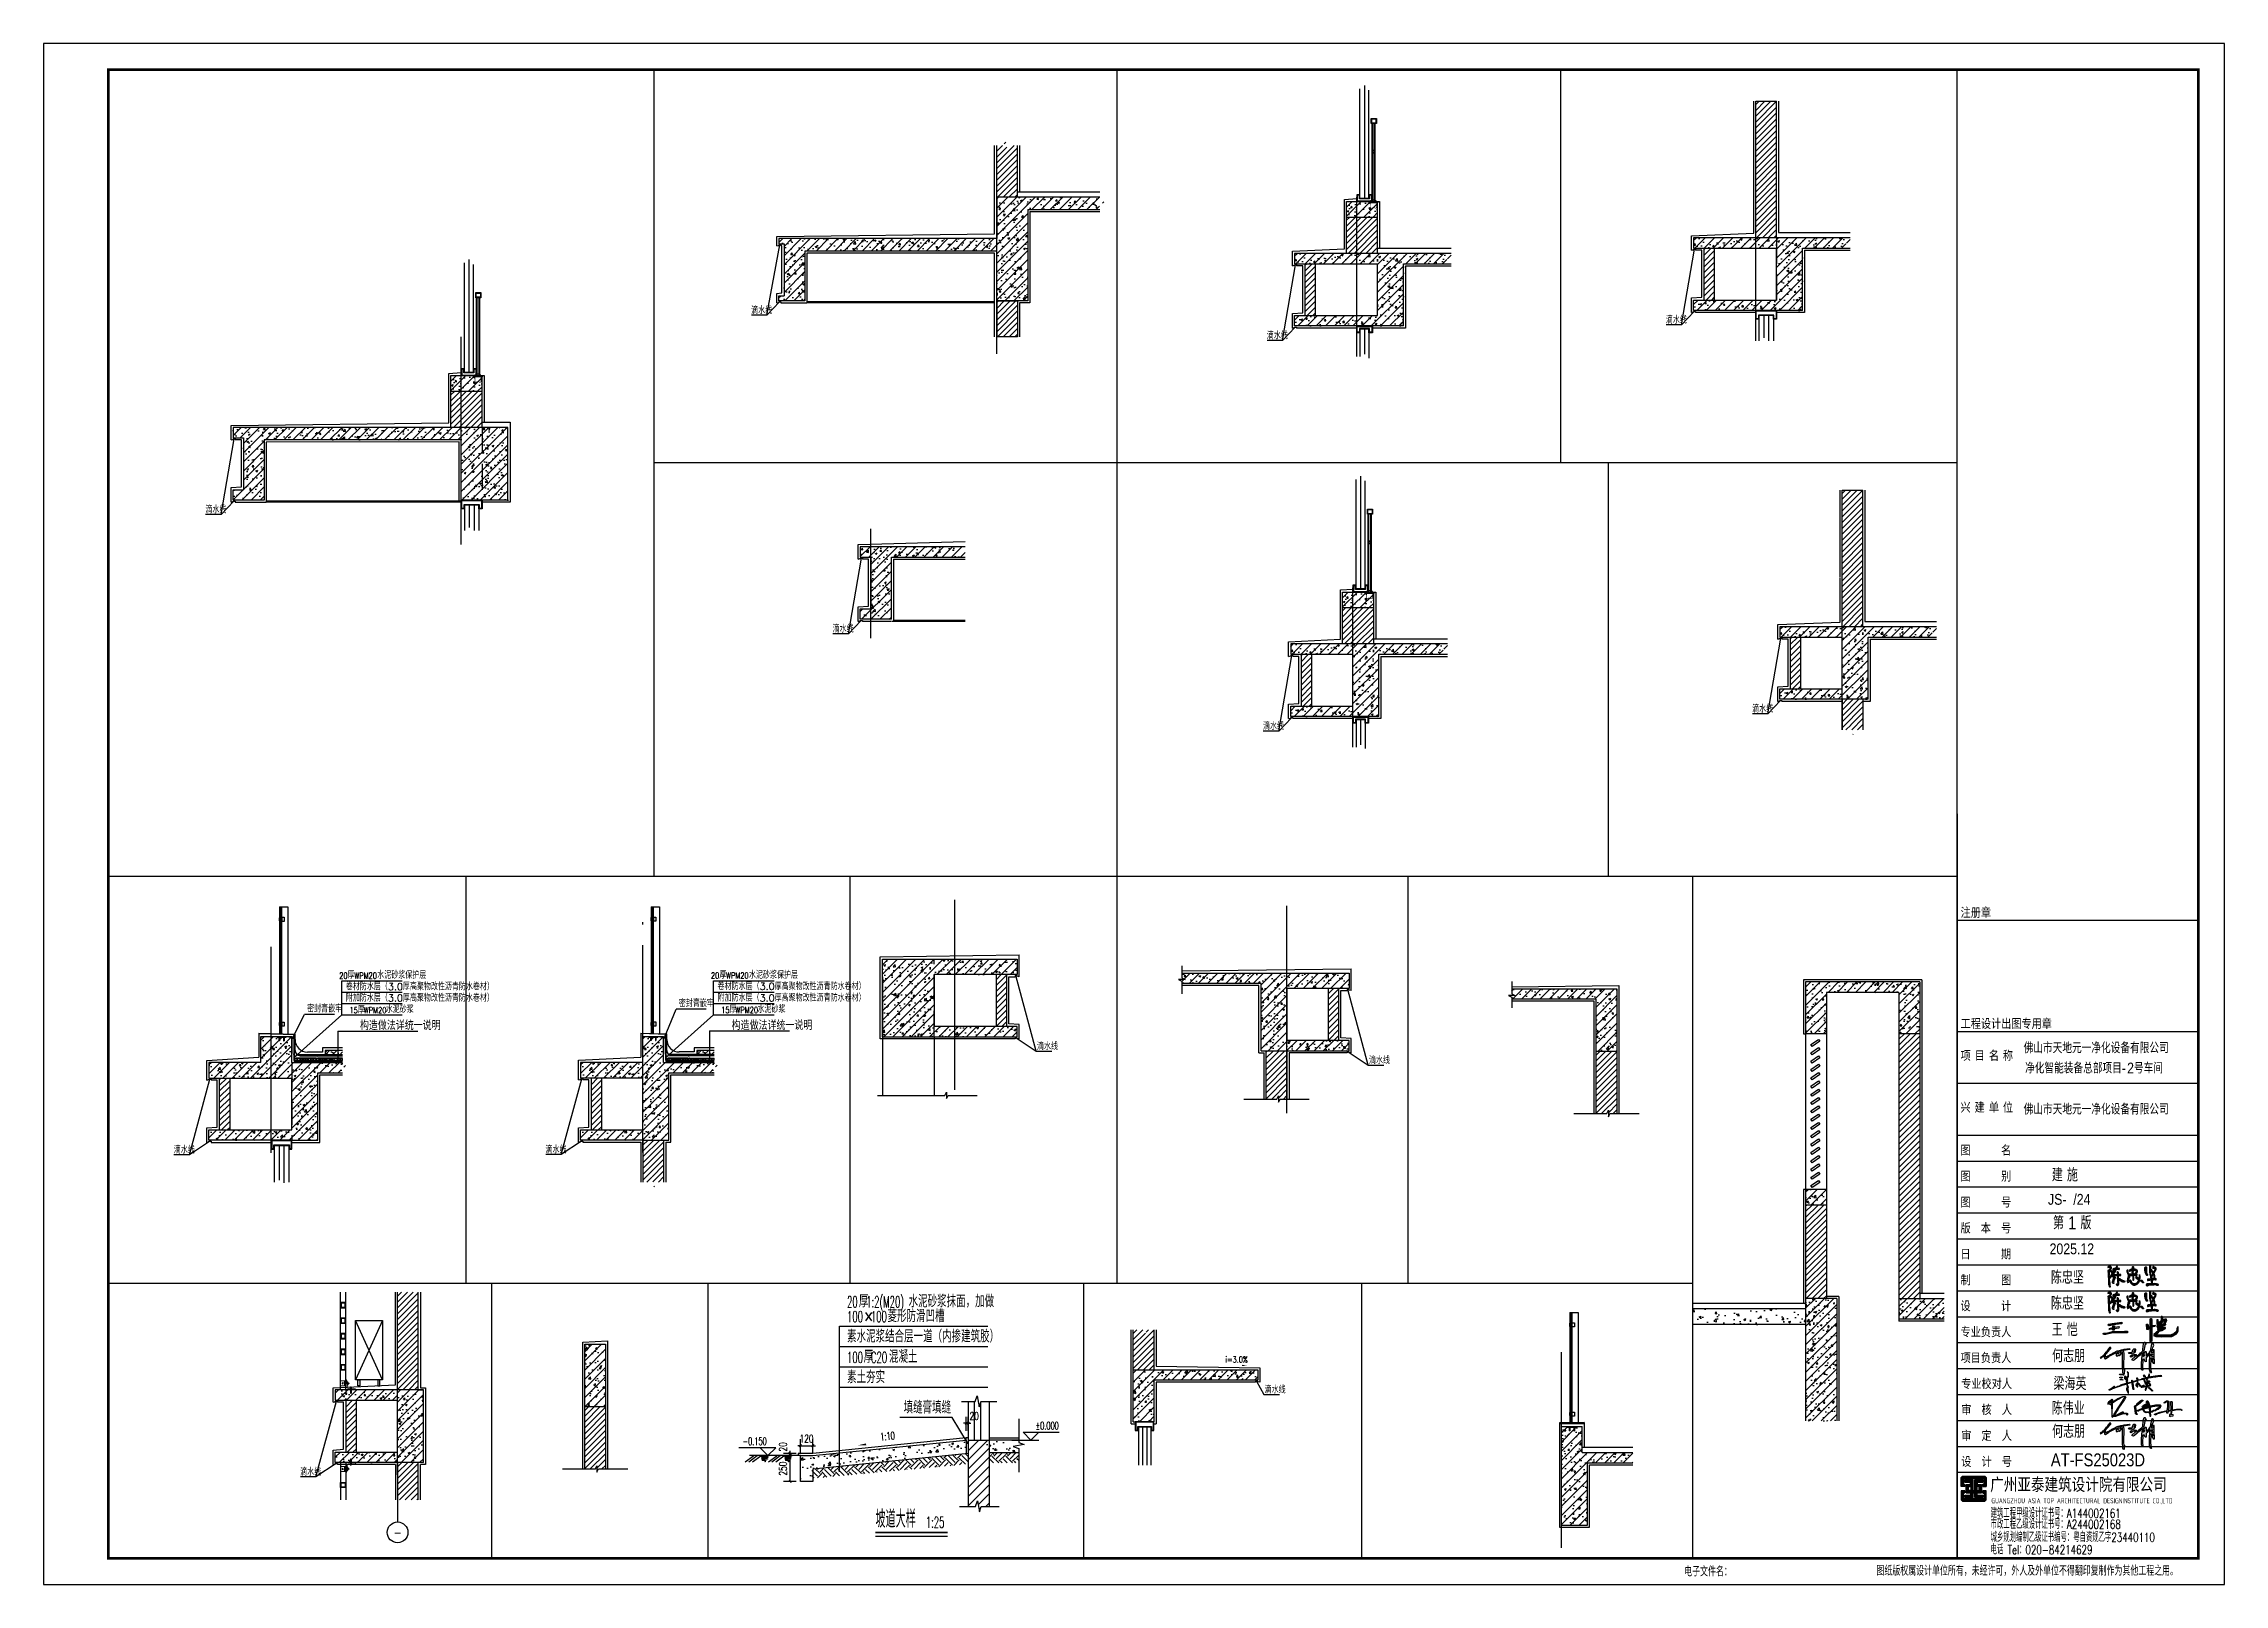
# Model space of a CAD drawing. Extents: x -1041549 to 749950, y -354245 to 17554.
# Drawn here: x 326971 to 347996, y -211190 to -196340 of the extents above; entities that cross this region are included whole.
import ezdxf
from ezdxf.enums import TextEntityAlignment as Align

# ---------------------------------------------------------------- set-up
doc = ezdxf.new("R2010")
doc.units = 0
doc.header["$LTSCALE"] = 1000
doc.header["$MEASUREMENT"] = 0
for name, pattern in [('CONTINOUS', [0]), ('DASH', [0.35, 0.25, -0.1]), ('DOTE', [2.42, 2, -0.2, 0.02, -0.2])]:
    doc.linetypes.add(name, pattern=pattern)
doc.layers.add('1', color=1, linetype='Continuous', lineweight=40)
doc.layers.add('AED-880-D-0001-N_8#$0$318 Louvre', color=6, linetype='Continuous', lineweight=13)
for name, color, linetype in [('13', 13, 'Continuous'), ('14', 1, 'Continuous'), ('3', 2, 'Continuous'), ('8', 8, 'Continuous'), ('9', 9, 'Continuous'), ('AXIS', 3, 'Continuous'), ('AXIS_TEXT', 7, 'Continuous'), ('DIM_ELEV', 3, 'Continuous'), ('DIM_SYMB', 3, 'Continuous'), ('DOTE', 1, 'Continuous'), ('E_BalLib', 8, 'Continuous'), ('E_WINDOW', 4, 'Continuous'), ('HATCH', 254, 'Continuous'), ('LVTRY', 8, 'Continuous'), ('PDIM', 3, 'Continuous'), ('PUB_DIM', 3, 'Continuous'), ('PUB_HACTH', 8, 'Continuous'), ('PUB_HATCH', 8, 'Continuous'), ('PUB_TEXT', 7, 'Continuous'), ('PUB_TITLE', 4, 'Continuous'), ('RAS2DXF', 7, 'Continuous'), ('S_FLOOR', 2, 'Continuous'), ('STAIR', 2, 'Continuous'), ('STR', 2, 'Continuous'), ('SURFACE', 6, 'Continuous'), ('WALL', 4, 'Continuous'), ('WD', 2, 'Continuous'), ('WINDOW', 3, 'Continuous'), ('图签-Xi$0$RAS2DXF', 7, 'Continuous'), ('家俱', 8, 'Continuous')]:
    doc.layers.add(name, color=color, linetype=linetype)
doc.styles.add('_HZTXT', font='gs_txt.shx', dxfattribs={"width": 0.8, "bigfont": 'HZTXT.shx'})
doc.styles.add('_TCH_AXIS', font='COMPLEX', dxfattribs={"bigfont": 'GBCBIG'})
doc.styles.add('_TCH_DIM', font='SIMPLEX', dxfattribs={"bigfont": 'GBCBIG'})
doc.styles.add('_TCH_DIM_T3', font='SIMPLEX', dxfattribs={"width": 0.705882, "bigfont": 'GBCBIG'})
doc.styles.add('COMPLEX', font='COMPLEX')
doc.styles.add('DIM', font='txt_____.ttf')
doc.styles.add('HT', font='simhei.ttf', dxfattribs={"width": 0.7})
doc.styles.add('HZ', font='rs.shx', dxfattribs={"width": 0.8, "bigfont": 'hztxt.shx'})
doc.styles.add('hztxt', font='romand_pkpm', dxfattribs={"bigfont": 'gbcbig'})
doc.styles.get("Standard").update_dxf_attribs({"font": 'gbenor.shx', "bigfont": 'gbcbig.shx'})
doc.styles.add('宋体', font='')
doc.styles.get('宋体').set_extended_font_data('宋体')
doc.dimstyles.new('_TCH_ARCH&&25', dxfattribs={"dimtxt": 74.375, "dimasz": 25, "dimexe": 62.5, "dimexo": 75, "dimgap": 31.5625, "dimtad": 1, "dimdec": 0, "dimzin": 0, "dimdsep": 46, "dimtxsty": '_TCH_DIM_T3', "dimblk": 'ARCHTICK', "dimcen": 0.09, "dimclrt": 7, "dimazin": 2, "dimtfac": 1, "dimtdec": 0, "dimtix": 1, "dimtmove": 2, "dimatfit": 3, "dimfxl": 50, "dimtolj": 1, "dimtzin": 0, "dimarcsym": 0})
pattern_1 = [(50, (282087.01, -234398.68), (179.31505, -15.68803), [18.75, -206.25]), (355, (282087.01, -234398.68), (-34.68783, 188.04803), [15, -165]), (100.4514, (282101.95, -234399.99), (144.62735, 172.3599), [15.93505, -175.28553]), (46.1842, (282087, -234348.68), (266.8103, -41.37975), [28.125, -309.375]), (96.6356, (282109.24, -234352.13), (233.6657, 243.5295), [23.9026, -262.9282]), (351.1842, (282087, -234348.68), (233.6655, 243.5297), [22.5, -247.5]), (21, (282112.01, -234361.18), (149.22676, -100.65472), [18.75, -206.25]), (326, (282112.01, -234361.18), (60.82883, 181.2875), [15, -165]), (71.4514, (282124.44, -234369.57), (210.05566, 80.6326), [15.93505, -175.28553]), (37.5, (282087.01, -234398.68), (3.039964, 83.223463), [0, -163, 0, -167.5, 0, -165.625]), (7.5, (282087.01, -234398.68), (65.76738, 98.60293), [0, -95.5, 0, -159.25, 0, -63.125]), (327.5, (282031.26, -234398.68), (133.45561, -5.63872), [0, -62.5, 0, -195, 0, -258.75]), (317.5, (282006.26, -234398.68), (145.79654, 25.02625), [0, -81.25, 0, -129.5, 0, -183.75])]
pattern_2 = [(45, (611109.22, -128131.84), (-44.194174, 44.194174), []), (50, (611109.22, -128131.84), (179.315046, -15.688034), [18.75, -206.25]), (355, (611109.22, -128131.84), (-34.68783, 188.04803), [15, -165]), (100.4514, (611124.16, -128133.15), (144.62735, 172.35989), [15.93505, -175.28553]), (46.1842, (611109.22, -128081.84), (266.81026, -41.37975), [28.125, -309.375]), (96.6356, (611131.45, -128085.3), (233.66568, 243.52947), [23.90257, -262.92825]), (351.1842, (611109.22, -128081.84), (233.66549, 243.52965), [22.5, -247.5]), (21, (611134.22, -128094.34), (149.22676, -100.65472), [18.75, -206.25]), (326, (611134.22, -128094.34), (60.82883, 181.28751), [15, -165]), (71.4514, (611146.65, -128102.73), (210.05566, 80.63262), [15.93505, -175.28553]), (37.5, (611109.22, -128131.84), (3.039964, 83.223463), [0, -163, 0, -167.5, 0, -165.625]), (7.5, (611109.22, -128131.84), (65.767384, 98.602928), [0, -95.5, 0, -159.25, 0, -63.125]), (327.5, (611053.47, -128131.84), (133.455609, -5.638718), [0, -62.5, 0, -195, 0, -258.75]), (317.5, (611028.47, -128131.84), (145.796542, 25.026246), [0, -81.25, 0, -129.5, 0, -183.75])]
pattern_3 = [(45, (530957.27, 49955.673), (-28.0633004, 28.0633004), [])]
pattern_4 = [(45, (-11915.52, -14185.246), (-44.194174, 44.194174), []), (50, (-11915.52, -14185.25), (179.315046, -15.688034), [18.75, -206.25]), (355, (-11915.52, -14185.25), (-34.68783, 188.04803), [15, -165]), (100.4514, (-11900.58, -14186.55), (144.627345, 172.359886), [15.93505, -175.28553]), (46.1842, (-11915.52, -14135.25), (266.81026, -41.37975), [28.125, -309.375]), (96.6356, (-11893.28, -14138.7), (233.66568, 243.52947), [23.90257, -262.92825]), (351.1842, (-11915.52, -14135.25), (233.66549, 243.52965), [22.5, -247.5]), (21, (-11890.52, -14147.75), (149.226763, -100.65472), [18.75, -206.25]), (326, (-11890.52, -14147.75), (60.82883, 181.28751), [15, -165]), (71.4514, (-11878.08, -14156.13), (210.05566, 80.632624), [15.93505, -175.28553]), (37.5, (-11915.52, -14185.246), (3.039964, 83.223463), [0, -163, 0, -167.5, 0, -165.625]), (7.5, (-11915.52, -14185.25), (65.767384, 98.602928), [0, -95.5, 0, -159.25, 0, -63.125]), (327.5, (-11971.27, -14185.246), (133.455609, -5.638718), [0, -62.5, 0, -195, 0, -258.75]), (317.5, (-11996.27, -14185.25), (145.796542, 25.026246), [0, -81.25, 0, -129.5, 0, -183.75])]
pattern_5 = [(45, (0, 0), (-44.194174, 44.194174), []), (50, (0, 0), (179.315046, -15.688034), [18.75, -206.25]), (355, (0, 0), (-34.68783, 188.04803), [15, -165]), (100.4514, (14.94, -1.3), (144.627345, 172.359886), [15.93505, -175.28553]), (46.1842, (0, 50), (266.81026, -41.37975), [28.125, -309.375]), (96.6356, (22.23, 46.55), (233.66568, 243.52947), [23.90257, -262.92825]), (351.1842, (0, 50), (233.66549, 243.52965), [22.5, -247.5]), (21, (25, 37.5), (149.226763, -100.65472), [18.75, -206.25]), (326, (25, 37.5), (60.82883, 181.28751), [15, -165]), (71.4514, (37.44, 29.11), (210.05566, 80.632624), [15.93505, -175.28553]), (37.5, (0, 0), (3.039964, 83.223463), [0, -163, 0, -167.5, 0, -165.625]), (7.5, (0, 0), (65.767384, 98.602928), [0, -95.5, 0, -159.25, 0, -63.125]), (327.5, (-55.75, 0), (133.455609, -5.638718), [0, -62.5, 0, -195, 0, -258.75]), (317.5, (-80.75, 0), (145.796542, 25.026246), [0, -81.25, 0, -129.5, 0, -183.75])]

msp = doc.modelspace()

# ---------------------------------------------------------------- texts
at = {"layer": 'DIM_SYMB', "color": 7}
for s, height, style, width, p in [('20', 59.5, '_TCH_DIM', 0.705882, (329821.5, -205352.3)), ('WPM20', 59.5, '_TCH_DIM', 0.705882, (329966.5, -205352.3)), ('20', 59.5, '_TCH_DIM', 0.705882, (333405.1, -205351.2)), ('WPM20', 59.5, '_TCH_DIM', 0.705882, (333550.1, -205351.2)), ('15', 59.5, '_TCH_DIM', 0.705882, (333504, -205683.9)), ('15', 59.5, '_TCH_DIM', 0.705882, (329920.4, -205685.1)), ('构造做法详统一说明', 80, 'HZ', 0.8, (330020.9, -205846.1, 4720.5)), ('WPM20', 59.5, '_TCH_DIM', 0.705882, (330057.4, -205685.2)), ('构造做法详统一说明', 80, 'HZ', 0.8, (333604.5, -205844.9, 4720.5)), ('WPM20', 59.5, '_TCH_DIM', 0.705882, (333641, -205684.1))]:
    msp.add_text(s, height=height, dxfattribs=dict(at, style=style, width=width)).set_placement(p)
at = {"layer": 'DIM_SYMB', "color": 7, "style": '_TCH_DIM'}
for s, height, p in [('卷材防水层（3.0厚高聚物改性沥青防水卷材）', 67.518, (329885.1, -205462.2)), ('厚', 67.5, (329901.5, -205352.3)), ('水泥砂浆保护层', 67.52, (330187.5, -205352.3)), ('卷材防水层（3.0厚高聚物改性沥青防水卷材）', 67.518, (333468.6, -205461.1)), ('厚', 67.5, (333485.1, -205351.2)), ('水泥砂浆保护层', 67.52, (333771, -205351.2)), ('附加防水层（3.0厚高聚物改性沥青防水卷材）', 67.518, (329885.1, -205572.1)), ('厚', 67.5, (330000.4, -205685.1)), ('水泥砂浆', 67.52, (330269.8, -205682)), ('附加防水层（3.0厚高聚物改性沥青防水卷材）', 67.518, (333468.6, -205571)), ('厚', 67.5, (333584, -205683.9)), ('水泥砂浆', 67.52, (333853.4, -205680.9))]:
    msp.add_text(s, height=height, dxfattribs=at).set_placement(p)
at = {"layer": 'PUB_TEXT', "style": '_TCH_DIM'}
for s, p in [('滴水线', (333792.6, -198946.1)), ('滴水线', (342611.1, -199037.9)), ('滴水线', (338764.4, -199188.2)), ('滴水线', (328530.8, -200866)), ('滴水线', (334578, -202015.5)), ('滴水线', (338727.3, -202953)), ('滴水线', (343443.8, -202786.4)), ('密封膏嵌牢', (329511.8, -205675.8)), ('密封膏嵌牢', (333095.4, -205624.6)), ('滴水线', (336548, -206039.2)), ('滴水线', (339749, -206173.8)), ('滴水线', (328226.1, -207036.7)), ('滴水线', (331809.7, -207035.6)), ('滴水线', (338742.7, -209348.7)), ('滴水线', (329444.5, -210142.1))]:
    msp.add_text(s, height=67.52, dxfattribs=at).set_placement(p)
at = {"layer": 'PUB_TEXT', "color": 7, "style": '_TCH_DIM'}
for s, height, width, p in [('20', 106.25, 0.564706, (334717.1, -208519.8)), ('100', 106.25, 0.564706, (334717.1, -208662.3)), ('厚', 120.6, 0.8, (334831.4, -208519.8)), ('1:2(M20)', 106.25, 0.564706, (334901.6, -208519.8)), ('100', 106.25, 0.564706, (334947.3, -208662.3)), ('菱形防滑凹槽', 120.57, 0.8, (335107.3, -208662.3)), ('水泥砂浆抹面，加做', 120.57, 0.8, (335310.2, -208519.8)), ('素水泥浆结合层一道（内掺建筑胶）', 120.567, 0.8, (334717.1, -208858.6)), ('×', 120.6, 0.8, (334877.1, -208662.3)), ('100', 106.25, 0.564706, (334717.1, -209054.8)), ('厚', 120.6, 0.8, (334877.1, -209054.8)), ('C20', 106.25, 0.564706, (334947.3, -209054.8)), ('混凝土', 120.57, 0.8, (335121.6, -209054.8)), ('素土夯实', 120.57, 0.8, (334717.1, -209251.1)), ('填缝膏填缝', 120.57, 0.8, (335262.1, -209543.6)), ('-0.150', 74.38, 0.564706, (333711.3, -209847.1)), ('%%P0.000', 74.38, 0.564706, (336534.8, -209697.1)), ('坡道大样', 168.79, 0.8, (334991, -210644.2)), ('1:25', 106.25, 0.564706, (335475.8, -210644.2))]:
    msp.add_text(s, height=height, dxfattribs=dict(at, width=width)).set_placement(p)
at = {"layer": 'PUB_TEXT', "style": '_TCH_DIM', "width": 0.705882}
msp.add_text('i=3.0%%%', height=59.5, dxfattribs=at).set_placement((338365.7, -209052.4, 0.2))
at = {"layer": 'PUB_TEXT', "color": 7, "style": '_TCH_DIM', "width": 0.564706}
msp.add_text('1:10', height=74.38, rotation=5.23498, dxfattribs=at).set_placement((335040.8, -209804.3))

# ---------------------------------------------------------------- blocks, each defined once
blk = doc.blocks.new('BL_6213')
for p, q in [((1252.4588, 1.1613), (1254.9333, 1.1613)), ((1252.4588, 1.1613), (1252.4588, 1.1613)), ((1252.4588, -1.3115), (1252.4588, 1.1613)), ((1254.9333, 1.1613), (1257.4077, 1.1613)), ((1254.9333, 1.1613), (1254.9333, 1.1613)), ((1257.4077, 3.6341), (1259.8822, 3.6341)), ((1257.4077, 1.1613), (1257.4077, 3.6341)), ((1259.8822, 3.6341), (1261.5318, 3.6341)), ((1259.8822, 3.6341), (1259.8822, 3.6341)), ((1261.5318, 3.6341), (1264.0063, 3.6341)), ((1261.5318, 3.6341), (1261.5318, 3.6341)), ((1264.0063, 3.6341), (1266.4807, 3.6341)), ((1264.0063, 3.6341), (1264.0063, 3.6341)), ((1266.4807, 3.6341), (1268.9552, 3.6341)), ((1266.4807, 3.6341), (1266.4807, 3.6341)), ((1268.9552, 3.6341), (1271.4297, 3.6341)), ((1268.9552, 3.6341), (1268.9552, 3.6341)), ((1271.4297, 3.6341), (1273.9041, 3.6341)), ((1271.4297, 3.6341), (1271.4297, 3.6341)), ((1273.9041, 3.6341), (1276.3786, 3.6341)), ((1273.9041, 3.6341), (1273.9041, 3.6341)), ((1276.3786, 3.6341), (1278.8531, 3.6341)), ((1276.3786, 3.6341), (1276.3786, 3.6341)), ((1278.8531, 3.6341), (1278.8531, 1.1613)), ((1278.8531, 1.1613), (1281.3275, 1.1613)), ((1281.3275, 1.1613), (1285.4516, 1.1613)), ((1281.3275, 1.1613), (1281.3275, 1.1613)), ((1285.4516, 1.1613), (1287.9261, 1.1613)), ((1285.4516, 1.1613), (1285.4516, 1.1613)), ((1287.9261, 1.1613), (1295.3495, 1.1613)), ((1287.9261, 1.1613), (1287.9261, 1.1613)), ((1295.3495, 1.1613), (1300.2984, 1.1613)), ((1295.3495, 1.1613), (1295.3495, 1.1613)), ((1300.2984, 1.1613), (1304.4225, 1.1613)), ((1300.2984, 1.1613), (1300.2984, 1.1613)), ((1304.4225, 1.1613), (1309.3715, 1.1613)), ((1304.4225, 1.1613), (1304.4225, 1.1613)), ((1309.3715, 1.1613), (1314.3204, 1.1613)), ((1309.3715, 1.1613), (1309.3715, 1.1613)), ((1314.3204, 1.1613), (1316.7949, 1.1613)), ((1314.3204, 1.1613), (1314.3204, 1.1613)), ((1316.7949, 1.1613), (1321.7438, 1.1613)), ((1316.7949, 1.1613), (1316.7949, 1.1613)), ((1321.7438, 1.1613), (1323.3934, 1.1613)), ((1321.7438, 1.1613), (1321.7438, 1.1613)), ((1323.3934, 1.1613), (1328.3423, 1.1613)), ((1323.3934, 1.1613), (1323.3934, 1.1613)), ((1328.3423, 1.1613), (1333.2913, 1.1613)), ((1328.3423, 1.1613), (1328.3423, 1.1613)), ((1333.2913, 1.1613), (1340.7147, 1.1613)), ((1333.2913, 1.1613), (1333.2913, 1.1613)), ((1340.7147, 1.1613), (1347.3132, 1.1613)), ((1340.7147, 1.1613), (1340.7147, 1.1613)), ((1347.3132, 1.1613), (1352.2622, 1.1613)), ((1347.3132, 1.1613), (1347.3132, 1.1613)), ((1352.2622, 1.1613), (1354.7366, 1.1613)), ((1352.2622, 1.1613), (1352.2622, 1.1613)), ((1354.7366, 1.1613), (1359.6856, 1.1613)), ((1354.7366, 1.1613), (1354.7366, 1.1613)), ((1359.6856, 1.1613), (1366.2841, 1.1613)), ((1359.6856, 1.1613), (1359.6856, 1.1613)), ((1366.2841, 1.1613), (1373.7075, 1.1613)), ((1366.2841, 1.1613), (1366.2841, 1.1613)), ((1373.7075, 1.1613), (1376.182, 1.1613)), ((1373.7075, 1.1613), (1373.7075, 1.1613)), ((1376.182, 1.1613), (1376.182, -1.3115)), ((1376.182, 1.1613), (1376.182, 1.1613)), ((8.349, -506.8352), (509.0567, -6.1274)), ((224.0549, -506.8352), (727.426, -3.464)), ((447.7499, -506.8351), (947.1264, -7.4585)), ((955.5231, -5.4329), (957.9976, -5.4329)), ((957.9976, -5.4329), (964.5961, -5.4329)), ((957.9976, -5.4329), (957.9976, -5.4329)), ((964.5961, -5.4329), (970.3699, -5.4329)), ((964.5961, -5.4329), (964.5961, -5.4329)), ((967.0706, -6.2571), (969.5451, -6.2571)), ((969.5451, -6.2571), (976.1436, -6.2571)), ((969.5451, -6.2571), (969.5451, -6.2571)), ((970.3699, -5.4329), (975.3188, -5.4329)), ((970.3699, -5.4329), (970.3699, -5.4329)), ((975.3188, -5.4329), (975.3188, -5.4329)), ((976.1436, -6.2571), (978.6181, -6.2571)), ((976.1436, -6.2571), (976.1436, -6.2571)), ((978.6181, -3.7843), (981.0926, -3.7843)), ((978.6181, -6.2571), (978.6181, -3.7843)), ((981.0926, -3.7843), (983.567, -3.7843)), ((981.0926, -3.7843), (981.0926, -3.7843)), ((983.567, -3.7843), (986.0415, -3.7843)), ((983.567, -3.7843), (983.567, -3.7843)), ((986.0415, -3.7843), (988.516, -3.7843)), ((986.0415, -3.7843), (986.0415, -3.7843)), ((988.516, -3.7843), (990.9904, -3.7843)), ((988.516, -3.7843), (988.516, -3.7843)), ((990.9904, -3.7843), (993.4649, -3.7843)), ((990.9904, -3.7843), (990.9904, -3.7843)), ((993.4649, -3.7843), (995.9394, -3.7843)), ((993.4649, -3.7843), (993.4649, -3.7843)), ((993.4649, -77.1441), (993.4649, -82.0897)), ((997.589, -77.1441), (993.4649, -77.1441)), ((993.4649, -82.0897), (993.4649, -84.5625)), ((993.4649, -82.0897), (993.4649, -82.0897)), ((993.4649, -84.5625), (993.4649, -87.0353)), ((993.4649, -84.5625), (993.4649, -84.5625)), ((993.4649, -87.0353), (993.4649, -89.5081)), ((993.4649, -87.0353), (993.4649, -87.0353)), ((993.4649, -89.5081), (993.4649, -91.9809)), ((993.4649, -89.5081), (993.4649, -89.5081)), ((993.4649, -91.9809), (993.4649, -96.1023)), ((993.4649, -91.9809), (993.4649, -91.9809)), ((993.4649, -96.1023), (997.589, -96.1023)), ((995.9394, -3.7843), (997.589, -3.7843)), ((995.9394, -3.7843), (995.9394, -3.7843)), ((997.589, -3.7843), (1000.0635, -3.7843)), ((997.589, -3.7843), (997.589, -3.7843)), ((997.589, -75.4956), (997.589, -77.1441)), ((1005.0124, -75.4956), (997.589, -75.4956)), ((997.589, -96.1023), (997.589, -98.5751)), ((997.589, -96.1023), (997.589, -96.1023)), ((997.589, -98.5751), (1002.5379, -98.5751)), ((997.589, -98.5751), (997.589, -98.5751)), ((1000.0635, -3.7843), (1000.0635, -6.2571)), ((1000.0635, -6.2571), (1002.5379, -6.2571)), ((1000.0635, -186.7717), (1000.0635, -191.7173)), ((1005.0124, -186.7717), (1000.0635, -186.7717)), ((1000.0635, -191.7173), (1000.0635, -194.1901)), ((1000.0635, -191.7173), (1000.0635, -191.7173)), ((1000.0635, -194.1901), (1000.0635, -196.6629)), ((1000.0635, -194.1901), (1000.0635, -194.1901)), ((1000.0635, -196.6629), (1000.0635, -198.3114)), ((1000.0635, -196.6629), (1000.0635, -196.6629)), ((1000.0635, -198.3114), (1002.5379, -198.3114)), ((1000.0635, -198.3114), (1000.0635, -198.3114)), ((1002.5379, -6.2571), (1005.0124, -6.2571)), ((1002.5379, -6.2571), (1002.5379, -6.2571)), ((1002.5379, -98.5751), (1002.5379, -101.0479)), ((1002.5379, -101.0479), (1005.0124, -101.0479)), ((1002.5379, -198.3114), (1002.5379, -203.257)), ((1002.5379, -203.257), (1002.5379, -205.7298)), ((1002.5379, -203.257), (1002.5379, -203.257)), ((1002.5379, -205.7298), (1002.5379, -208.2026)), ((1002.5379, -205.7298), (1002.5379, -205.7298)), ((1002.5379, -208.2026), (1005.0124, -208.2026)), ((1002.5379, -208.2026), (1002.5379, -208.2026)), ((1005.0124, -6.2571), (1009.9613, -6.2571)), ((1005.0124, -6.2571), (1005.0124, -6.2571)), ((1005.0124, -75.4956), (1005.0124, -75.4956)), ((1009.9613, -75.4956), (1005.0124, -75.4956)), ((1005.0124, -101.0479), (1005.0124, -103.5207)), ((1005.0124, -103.5207), (1007.4869, -103.5207)), ((1005.0124, -184.2989), (1005.0124, -186.7717)), ((1009.9613, -184.2989), (1005.0124, -184.2989)), ((1005.0124, -208.2026), (1005.0124, -210.6754)), ((1005.0124, -210.6754), (1007.4869, -210.6754)), ((1007.4869, -103.5207), (1009.9613, -103.5207)), ((1007.4869, -103.5207), (1007.4869, -103.5207)), ((1007.4869, -210.6754), (1007.4869, -215.621)), ((1007.4869, -215.621), (1009.9613, -215.621)), ((1007.4869, -215.621), (1007.4869, -215.621)), ((1009.9613, -6.2571), (1014.9102, -6.2571)), ((1009.9613, -6.2571), (1009.9613, -6.2571)), ((1009.9613, -73.0228), (1009.9613, -75.4956)), ((1014.9102, -73.0228), (1009.9613, -73.0228)), ((1009.9613, -103.5207), (1009.9613, -105.9935)), ((1009.9613, -105.9935), (1012.4358, -105.9935)), ((1009.9613, -181.8261), (1009.9613, -184.2989)), ((1014.9102, -181.8261), (1009.9613, -181.8261)), ((1009.9613, -215.621), (1009.9613, -219.7424)), ((1009.9613, -215.621), (1009.9613, -215.621)), ((1009.9613, -219.7424), (1014.9102, -219.7424)), ((1009.9613, -219.7424), (1009.9613, -219.7424)), ((1012.4358, -105.9935), (1012.4358, -108.4663)), ((1012.4358, -108.4663), (1016.5599, -108.4663)), ((1014.9102, -6.2571), (1016.5599, -6.2571)), ((1014.9102, -6.2571), (1014.9102, -6.2571)), ((1014.9102, -73.0228), (1014.9102, -73.0228)), ((1023.9833, -73.0228), (1014.9102, -73.0228)), ((1014.9102, -181.8261), (1014.9102, -181.8261)), ((1016.5599, -181.8261), (1014.9102, -181.8261)), ((1014.9102, -219.7424), (1014.9102, -227.1608)), ((1014.9102, -227.1608), (1019.0343, -227.1608)), ((1016.5599, -6.2571), (1021.5088, -6.2571)), ((1016.5599, -6.2571), (1016.5599, -6.2571)), ((1016.5599, -108.4663), (1016.5599, -110.9391)), ((1016.5599, -110.9391), (1023.9833, -110.9391)), ((1016.5599, -179.3533), (1016.5599, -181.8261)), ((1016.5599, -179.3533), (1016.5599, -179.3533)), ((1026.4577, -179.3533), (1016.5599, -179.3533)), ((1016.5599, -181.8261), (1016.5599, -181.8261)), ((1016.5599, -336.7883), (1016.5599, -343.3825)), ((1023.9833, -336.7883), (1016.5599, -336.7883)), ((1016.5599, -343.3825), (1016.5599, -345.8553)), ((1016.5599, -343.3825), (1016.5599, -343.3825)), ((1016.5599, -345.8553), (1021.5088, -345.8553)), ((1016.5599, -345.8553), (1016.5599, -345.8553)), ((1019.0343, -227.1608), (1023.9833, -227.1608)), ((1019.0343, -227.1608), (1019.0343, -227.1608)), ((1021.5088, -6.2571), (1023.9833, -6.2571)), ((1021.5088, -6.2571), (1021.5088, -6.2571)), ((1021.5088, -345.8553), (1021.5088, -353.2737)), ((1021.5088, -353.2737), (1026.4577, -353.2737)), ((1023.9833, -6.2571), (1026.4577, -6.2571)), ((1023.9833, -6.2571), (1023.9833, -6.2571)), ((1023.9833, -68.0772), (1023.9833, -73.0228)), ((1036.3556, -68.0772), (1023.9833, -68.0772)), ((1023.9833, -73.0228), (1023.9833, -73.0228)), ((1023.9833, -110.9391), (1028.9322, -110.9391)), ((1023.9833, -110.9391), (1023.9833, -110.9391)), ((1023.9833, -227.1608), (1023.9833, -229.6336)), ((1023.9833, -229.6336), (1026.4577, -229.6336)), ((1023.9833, -329.3699), (1023.9833, -336.7883)), ((1033.8811, -329.3699), (1023.9833, -329.3699)), ((1023.9833, -336.7883), (1023.9833, -336.7883)), ((1026.4577, -6.2571), (1028.9322, -6.2571)), ((1026.4577, -6.2571), (1026.4577, -6.2571)), ((1026.4577, -177.7047), (1026.4577, -179.3533)), ((1031.4067, -177.7047), (1026.4577, -177.7047)), ((1026.4577, -229.6336), (1026.4577, -232.1064)), ((1026.4577, -232.1064), (1036.3556, -232.1064)), ((1026.4577, -353.2737), (1026.4577, -355.7465)), ((1026.4577, -355.7465), (1028.9322, -355.7465)), ((1028.9322, -6.2571), (1028.9322, -8.7299)), ((1028.9322, -8.7299), (1031.4067, -8.7299)), ((1028.9322, -110.9391), (1028.9322, -113.4119)), ((1028.9322, -113.4119), (1033.8811, -113.4119)), ((1028.9322, -355.7465), (1028.9322, -358.2193)), ((1028.9322, -358.2193), (1033.8811, -358.2193)), ((1031.4067, -8.7299), (1033.8811, -8.7299)), ((1031.4067, -8.7299), (1031.4067, -8.7299)), ((1031.4067, -177.7047), (1031.4067, -177.7047)), ((1033.8811, -177.7047), (1031.4067, -177.7047)), ((1033.8811, -8.7299), (1036.3556, -8.7299)), ((1033.8811, -8.7299), (1033.8811, -8.7299)), ((1033.8811, -113.4119), (1038.0052, -113.4119)), ((1033.8811, -113.4119), (1033.8811, -113.4119)), ((1033.8811, -177.7047), (1033.8811, -177.7047)), ((1042.9542, -177.7047), (1033.8811, -177.7047)), ((1033.8811, -326.8971), (1033.8811, -329.3699)), ((1038.0052, -326.8971), (1033.8811, -326.8971)), ((1033.8811, -358.2193), (1033.8811, -362.3406)), ((1033.8811, -362.3406), (1040.4797, -362.3406)), ((1036.3556, -8.7299), (1040.4797, -8.7299)), ((1036.3556, -8.7299), (1036.3556, -8.7299)), ((1036.3556, -68.0772), (1036.3556, -68.0772)), ((1040.4797, -68.0772), (1036.3556, -68.0772)), ((1036.3556, -232.1064), (1042.9542, -232.1064)), ((1036.3556, -232.1064), (1036.3556, -232.1064)), ((1038.0052, -113.4119), (1045.4286, -113.4119)), ((1038.0052, -113.4119), (1038.0052, -113.4119)), ((1038.0052, -324.4243), (1038.0052, -326.8971)), ((1042.9542, -324.4243), (1038.0052, -324.4243)), ((1040.4797, -8.7299), (1042.9542, -8.7299)), ((1040.4797, -8.7299), (1040.4797, -8.7299)), ((1040.4797, -68.0772), (1040.4797, -68.0772)), ((1047.9031, -68.0772), (1040.4797, -68.0772)), ((1040.4797, -362.3406), (1047.9031, -362.3406)), ((1040.4797, -362.3406), (1040.4797, -362.3406)), ((1042.9542, -8.7299), (1050.3776, -8.7299)), ((1042.9542, -8.7299), (1042.9542, -8.7299)), ((1042.9542, -177.7047), (1042.9542, -177.7047)), ((1052.852, -177.7047), (1042.9542, -177.7047)), ((1042.9542, -232.1064), (1050.3776, -232.1064)), ((1042.9542, -232.1064), (1042.9542, -232.1064)), ((1042.9542, -320.303), (1042.9542, -324.4243)), ((1055.3265, -320.303), (1042.9542, -320.303)), ((1045.4286, -113.4119), (1047.9031, -113.4119)), ((1045.4286, -113.4119), (1045.4286, -113.4119)), ((1047.9031, -68.0772), (1047.9031, -68.0772)), ((1052.852, -68.0772), (1047.9031, -68.0772)), ((1047.9031, -113.4119), (1057.801, -113.4119)), ((1047.9031, -113.4119), (1047.9031, -113.4119)), ((1047.9031, -362.3406), (1047.9031, -364.8134)), ((1047.9031, -364.8134), (1050.3776, -364.8134)), ((1050.3776, -8.7299), (1055.3265, -8.7299)), ((1050.3776, -8.7299), (1050.3776, -8.7299)), ((1050.3776, -232.1064), (1050.3776, -234.5792)), ((1050.3776, -234.5792), (1059.4506, -234.5792)), ((1050.3776, -364.8134), (1050.3776, -367.2862)), ((1050.3776, -367.2862), (1061.9251, -367.2862)), ((1052.852, -68.0772), (1052.852, -68.0772)), ((1057.801, -68.0772), (1052.852, -68.0772)), ((1052.852, -177.7047), (1052.852, -177.7047)), ((1055.3265, -177.7047), (1052.852, -177.7047)), ((1055.3265, -8.7299), (1057.801, -8.7299)), ((1055.3265, -8.7299), (1055.3265, -8.7299)), ((1055.3265, -177.7047), (1055.3265, -177.7047)), ((1059.4506, -177.7047), (1055.3265, -177.7047)), ((1055.3265, -317.8302), (1055.3265, -320.303)), ((1064.3995, -317.8302), (1055.3265, -317.8302)), ((1057.801, -8.7299), (1061.9251, -8.7299)), ((1057.801, -8.7299), (1057.801, -8.7299)), ((1057.801, -68.0772), (1057.801, -68.0772)), ((1061.9251, -68.0772), (1057.801, -68.0772)), ((1057.801, -113.4119), (1064.3995, -113.4119)), ((1057.801, -113.4119), (1057.801, -113.4119)), ((1059.4506, -177.7047), (1059.4506, -177.7047)), ((1076.7718, -177.7047), (1059.4506, -177.7047)), ((1059.4506, -234.5792), (1064.3995, -234.5792)), ((1059.4506, -234.5792), (1059.4506, -234.5792)), ((1061.9251, -8.7299), (1064.3995, -8.7299)), ((1061.9251, -8.7299), (1061.9251, -8.7299)), ((1061.9251, -65.6044), (1061.9251, -68.0772)), ((1064.3995, -65.6044), (1061.9251, -65.6044)), ((1061.9251, -367.2862), (1069.3485, -367.2862)), ((1061.9251, -367.2862), (1061.9251, -367.2862)), ((1064.3995, -8.7299), (1066.874, -8.7299)), ((1064.3995, -8.7299), (1064.3995, -8.7299)), ((1064.3995, -65.6044), (1064.3995, -65.6044)), ((1074.2974, -65.6044), (1064.3995, -65.6044)), ((1064.3995, -113.4119), (1074.2974, -113.4119)), ((1064.3995, -113.4119), (1064.3995, -113.4119)), ((1064.3995, -234.5792), (1066.874, -234.5792)), ((1064.3995, -234.5792), (1064.3995, -234.5792)), ((1064.3995, -317.8302), (1064.3995, -317.8302)), ((1080.8959, -317.8302), (1064.3995, -317.8302)), ((1066.874, -8.7299), (1069.3485, -8.7299)), ((1066.874, -8.7299), (1066.874, -8.7299)), ((1066.874, -234.5792), (1071.8229, -234.5792)), ((1066.874, -234.5792), (1066.874, -234.5792)), ((1069.3485, -8.7299), (1074.2974, -8.7299)), ((1069.3485, -8.7299), (1069.3485, -8.7299)), ((1069.3485, -367.2862), (1078.4215, -367.2862)), ((1069.3485, -367.2862), (1069.3485, -367.2862)), ((1071.8229, -234.5792), (1076.7718, -234.5792)), ((1071.8229, -234.5792), (1071.8229, -234.5792)), ((1074.2974, -8.7299), (1076.7718, -8.7299)), ((1074.2974, -8.7299), (1074.2974, -8.7299)), ((1074.2974, -63.1316), (1074.2974, -65.6044)), ((1085.8449, -63.1316), (1074.2974, -63.1316)), ((1074.2974, -113.4119), (1080.8959, -113.4119)), ((1074.2974, -113.4119), (1074.2974, -113.4119)), ((1076.7718, -8.7299), (1080.8959, -8.7299)), ((1076.7718, -8.7299), (1076.7718, -8.7299)), ((1076.7718, -177.7047), (1076.7718, -177.7047)), ((1080.8959, -177.7047), (1076.7718, -177.7047)), ((1076.7718, -234.5792), (1080.8959, -234.5792)), ((1076.7718, -234.5792), (1076.7718, -234.5792)), ((1078.4215, -367.2862), (1085.8449, -367.2862)), ((1078.4215, -367.2862), (1078.4215, -367.2862)), ((1080.8959, -8.7299), (1083.3704, -8.7299)), ((1080.8959, -8.7299), (1080.8959, -8.7299)), ((1080.8959, -113.4119), (1085.8449, -113.4119)), ((1080.8959, -113.4119), (1080.8959, -113.4119)), ((1080.8959, -177.7047), (1080.8959, -177.7047)), ((1102.3413, -177.7047), (1080.8959, -177.7047)), ((1080.8959, -234.5792), (1088.3193, -234.5792)), ((1080.8959, -234.5792), (1080.8959, -234.5792)), ((1080.8959, -317.8302), (1080.8959, -317.8302)), ((1088.3193, -317.8302), (1080.8959, -317.8302)), ((1083.3704, -8.7299), (1085.8449, -8.7299)), ((1083.3704, -8.7299), (1083.3704, -8.7299)), ((1085.8449, -8.7299), (1090.7938, -8.7299)), ((1085.8449, -8.7299), (1085.8449, -8.7299)), ((1085.8449, -63.1316), (1085.8449, -63.1316)), ((1095.7427, -63.1316), (1085.8449, -63.1316)), ((1085.8449, -113.4119), (1090.7938, -113.4119)), ((1085.8449, -113.4119), (1085.8449, -113.4119)), ((1085.8449, -367.2862), (1093.2683, -367.2862)), ((1085.8449, -367.2862), (1085.8449, -367.2862)), ((1088.3193, -234.5792), (1093.2683, -234.5792)), ((1088.3193, -234.5792), (1088.3193, -234.5792)), ((1088.3193, -315.3574), (1088.3193, -317.8302)), ((1093.2683, -315.3574), (1088.3193, -315.3574)), ((1090.7938, -6.2571), (1095.7427, -6.2571)), ((1090.7938, -8.7299), (1090.7938, -6.2571)), ((1090.7938, -113.4119), (1090.7938, -115.8847)), ((1090.7938, -115.8847), (1095.7427, -115.8847)), ((1093.2683, -234.5792), (1095.7427, -234.5792)), ((1093.2683, -234.5792), (1093.2683, -234.5792)), ((1093.2683, -315.3574), (1093.2683, -315.3574)), ((1102.3413, -315.3574), (1093.2683, -315.3574)), ((1093.2683, -367.2862), (1093.2683, -369.759)), ((1093.2683, -369.759), (1099.8668, -369.759)), ((1095.7427, -6.2571), (1099.8668, -6.2571)), ((1095.7427, -6.2571), (1095.7427, -6.2571)), ((1095.7427, -63.1316), (1095.7427, -63.1316)), ((1112.2392, -63.1316), (1095.7427, -63.1316)), ((1095.7427, -115.8847), (1099.8668, -115.8847)), ((1095.7427, -115.8847), (1095.7427, -115.8847)), ((1095.7427, -234.5792), (1095.7427, -237.052)), ((1095.7427, -237.052), (1102.3413, -237.052)), ((1099.8668, -6.2571), (1102.3413, -6.2571)), ((1099.8668, -6.2571), (1099.8668, -6.2571)), ((1099.8668, -115.8847), (1107.2902, -115.8847)), ((1099.8668, -115.8847), (1099.8668, -115.8847)), ((1099.8668, -369.759), (1107.2902, -369.759)), ((1099.8668, -369.759), (1099.8668, -369.759)), ((1102.3413, -6.2571), (1107.2902, -6.2571)), ((1102.3413, -6.2571), (1102.3413, -6.2571)), ((1102.3413, -177.7047), (1102.3413, -177.7047)), ((1112.2392, -177.7047), (1102.3413, -177.7047)), ((1102.3413, -237.052), (1107.2902, -237.052)), ((1102.3413, -237.052), (1102.3413, -237.052)), ((1102.3413, -312.8846), (1102.3413, -315.3574)), ((1104.8158, -312.8846), (1102.3413, -312.8846)), ((1104.8158, -234.5792), (1104.8158, -234.5792)), ((1121.3122, -234.5792), (1104.8158, -234.5792)), ((1104.8158, -312.8846), (1104.8158, -312.8846)), ((1118.8377, -312.8846), (1104.8158, -312.8846)), ((1107.2902, -6.2571), (1109.7647, -6.2571)), ((1107.2902, -6.2571), (1107.2902, -6.2571)), ((1107.2902, -115.8847), (1107.2902, -117.5332)), ((1107.2902, -117.5332), (1112.2392, -117.5332)), ((1107.2902, -237.052), (1114.7136, -237.052)), ((1107.2902, -237.052), (1107.2902, -237.052)), ((1107.2902, -369.759), (1107.2902, -372.2318)), ((1107.2902, -372.2318), (1112.2392, -372.2318)), ((1109.7647, -6.2571), (1114.7136, -6.2571)), ((1109.7647, -6.2571), (1109.7647, -6.2571)), ((1112.2392, -63.1316), (1112.2392, -63.1316)), ((1117.1881, -63.1316), (1112.2392, -63.1316)), ((1112.2392, -117.5332), (1112.2392, -120.006)), ((1112.2392, -120.006), (1118.8377, -120.006)), ((1112.2392, -177.7047), (1112.2392, -177.7047)), ((1118.8377, -177.7047), (1112.2392, -177.7047)), ((1112.2392, -372.2318), (1112.2392, -374.7046)), ((1112.2392, -374.7046), (1121.3122, -374.7046)), ((1114.7136, -6.2571), (1117.1881, -6.2571)), ((1114.7136, -6.2571), (1114.7136, -6.2571)), ((1114.7136, -234.5792), (1117.1881, -234.5792)), ((1114.7136, -237.052), (1114.7136, -234.5792)), ((1117.1881, -6.2571), (1118.8377, -6.2571)), ((1117.1881, -6.2571), (1117.1881, -6.2571)), ((1117.1881, -63.1316), (1117.1881, -63.1316)), ((1126.2611, -63.1316), (1117.1881, -63.1316)), ((1117.1881, -234.5792), (1121.3122, -234.5792)), ((1117.1881, -234.5792), (1117.1881, -234.5792)), ((1118.8377, -6.2571), (1121.3122, -6.2571)), ((1118.8377, -6.2571), (1118.8377, -6.2571)), ((1118.8377, -120.006), (1123.7867, -120.006)), ((1118.8377, -120.006), (1118.8377, -120.006)), ((1118.8377, -177.7047), (1118.8377, -177.7047)), ((1133.6845, -177.7047), (1118.8377, -177.7047)), ((1118.8377, -310.4118), (1118.8377, -312.8846)), ((1131.2101, -310.4118), (1118.8377, -310.4118)), ((1121.3122, -6.2571), (1123.7867, -6.2571)), ((1121.3122, -6.2571), (1121.3122, -6.2571)), ((1121.3122, -234.5792), (1121.3122, -234.5792)), ((1126.2611, -234.5792), (1121.3122, -234.5792)), ((1121.3122, -234.5792), (1123.7867, -234.5792)), ((1121.3122, -234.5792), (1121.3122, -234.5792)), ((1121.3122, -374.7046), (1126.2611, -374.7046)), ((1121.3122, -374.7046), (1121.3122, -374.7046)), ((1123.7867, -6.2571), (1128.7356, -6.2571)), ((1123.7867, -6.2571), (1123.7867, -6.2571)), ((1123.7867, -120.006), (1131.2101, -120.006)), ((1123.7867, -120.006), (1123.7867, -120.006)), ((1123.7867, -234.5792), (1126.2611, -234.5792)), ((1123.7867, -234.5792), (1123.7867, -234.5792)), ((1126.2611, -63.1316), (1126.2611, -63.1316)), ((1133.6845, -63.1316), (1126.2611, -63.1316)), ((1126.2611, -232.1064), (1126.2611, -234.5792)), ((1138.6334, -232.1064), (1126.2611, -232.1064)), ((1126.2611, -234.5792), (1128.7356, -234.5792)), ((1126.2611, -234.5792), (1126.2611, -234.5792)), ((1126.2611, -374.7046), (1138.6334, -374.7046)), ((1126.2611, -374.7046), (1126.2611, -374.7046)), ((1128.7356, -6.2571), (1131.2101, -6.2571)), ((1128.7356, -6.2571), (1128.7356, -6.2571)), ((1128.7356, -234.5792), (1131.2101, -234.5792)), ((1128.7356, -234.5792), (1128.7356, -234.5792)), ((1131.2101, -6.2571), (1133.6845, -6.2571)), ((1131.2101, -6.2571), (1131.2101, -6.2571)), ((1131.2101, -120.006), (1140.2831, -120.006)), ((1131.2101, -120.006), (1131.2101, -120.006)), ((1131.2101, -234.5792), (1138.6334, -234.5792)), ((1131.2101, -234.5792), (1131.2101, -234.5792)), ((1131.2101, -307.939), (1131.2101, -310.4118)), ((1147.7065, -307.939), (1131.2101, -307.939)), ((1133.6845, -6.2571), (1136.159, -6.2571)), ((1133.6845, -6.2571), (1133.6845, -6.2571)), ((1133.6845, -63.1316), (1133.6845, -63.1316)), ((1142.7575, -63.1316), (1133.6845, -63.1316)), ((1133.6845, -175.2319), (1133.6845, -177.7047)), ((1140.2831, -175.2319), (1133.6845, -175.2319)), ((1136.159, -6.2571), (1140.2831, -6.2571)), ((1136.159, -6.2571), (1136.159, -6.2571)), ((1138.6334, -232.1064), (1138.6334, -232.1064)), ((1147.7065, -232.1064), (1138.6334, -232.1064)), ((1138.6334, -234.5792), (1147.7065, -234.5792)), ((1138.6334, -234.5792), (1138.6334, -234.5792)), ((1138.6334, -374.7046), (1142.7575, -374.7046)), ((1138.6334, -374.7046), (1138.6334, -374.7046)), ((1140.2831, -6.2571), (1142.7575, -6.2571)), ((1140.2831, -6.2571), (1140.2831, -6.2571)), ((1140.2831, -120.006), (1140.2831, -124.9516)), ((1140.2831, -124.9516), (1145.232, -124.9516)), ((1140.2831, -175.2319), (1140.2831, -175.2319)), ((1150.1809, -175.2319), (1140.2831, -175.2319)), ((1140.2831, -232.1064), (1145.232, -232.1064)), ((1140.2831, -232.1064), (1140.2831, -232.1064)), ((1142.7575, -6.2571), (1147.7065, -6.2571)), ((1142.7575, -6.2571), (1142.7575, -6.2571)), ((1142.7575, -63.1316), (1142.7575, -63.1316)), ((1150.1809, -63.1316), (1142.7575, -63.1316)), ((1142.7575, -374.7046), (1142.7575, -377.1774)), ((1142.7575, -377.1774), (1152.6554, -377.1774)), ((1145.232, -124.9516), (1150.1809, -124.9516)), ((1145.232, -124.9516), (1145.232, -124.9516)), ((1145.232, -232.1064), (1147.7065, -232.1064)), ((1145.232, -232.1064), (1145.232, -232.1064)), ((1147.7065, -6.2571), (1150.1809, -6.2571)), ((1147.7065, -6.2571), (1147.7065, -6.2571)), ((1147.7065, -232.1064), (1152.6554, -232.1064)), ((1147.7065, -232.1064), (1147.7065, -232.1064)), ((1147.7065, -232.1064), (1147.7065, -232.1064)), ((1157.6043, -232.1064), (1147.7065, -232.1064)), ((1147.7065, -232.1064), (1152.6554, -232.1064)), ((1147.7065, -234.5792), (1147.7065, -232.1064)), ((1147.7065, -305.4662), (1147.7065, -307.939)), ((1161.7284, -305.4662), (1147.7065, -305.4662)), ((1150.1809, -6.2571), (1152.6554, -6.2571)), ((1150.1809, -6.2571), (1150.1809, -6.2571)), ((1150.1809, -63.1316), (1150.1809, -63.1316)), ((1159.254, -63.1316), (1150.1809, -63.1316)), ((1150.1809, -120.006), (1155.1299, -120.006)), ((1150.1809, -124.9516), (1150.1809, -120.006)), ((1150.1809, -175.2319), (1150.1809, -175.2319)), ((1161.7284, -175.2319), (1150.1809, -175.2319)), ((1150.1809, -232.1064), (1152.6554, -232.1064)), ((1150.1809, -232.1064), (1150.1809, -232.1064)), ((1152.6554, -232.1064), (1150.1809, -232.1064)), ((1152.6554, -6.2571), (1157.6043, -6.2571)), ((1152.6554, -6.2571), (1152.6554, -6.2571)), ((1152.6554, -232.1064), (1155.1299, -232.1064)), ((1152.6554, -232.1064), (1152.6554, -232.1064)), ((1152.6554, -232.1064), (1155.1299, -232.1064)), ((1152.6554, -232.1064), (1152.6554, -232.1064)), ((1152.6554, -232.1064), (1152.6554, -232.1064)), ((1157.6043, -232.1064), (1152.6554, -232.1064)), ((1152.6554, -232.1064), (1155.1299, -232.1064)), ((1152.6554, -232.1064), (1152.6554, -232.1064)), ((1152.6554, -377.1774), (1161.7284, -377.1774)), ((1152.6554, -377.1774), (1152.6554, -377.1774)), ((1155.1299, -117.5332), (1161.7284, -117.5332)), ((1155.1299, -120.006), (1155.1299, -117.5332)), ((1155.1299, -232.1064), (1155.1299, -234.5792)), ((1155.1299, -232.1064), (1157.6043, -232.1064)), ((1155.1299, -232.1064), (1155.1299, -232.1064)), ((1155.1299, -232.1064), (1159.254, -232.1064)), ((1155.1299, -232.1064), (1155.1299, -232.1064)), ((1155.1299, -234.5792), (1159.254, -234.5792)), ((1157.6043, -6.2571), (1159.254, -6.2571)), ((1157.6043, -6.2571), (1157.6043, -6.2571)), ((1157.6043, -232.1064), (1157.6043, -232.1064)), ((1157.6043, -232.1064), (1157.6043, -232.1064)), ((1161.7284, -232.1064), (1157.6043, -232.1064)), ((1159.254, -6.2571), (1164.2029, -6.2571)), ((1159.254, -6.2571), (1159.254, -6.2571)), ((1159.254, -63.1316), (1159.254, -63.1316)), ((1176.5752, -63.1316), (1159.254, -63.1316)), ((1159.254, -232.1064), (1164.2029, -232.1064)), ((1159.254, -232.1064), (1159.254, -232.1064)), ((1159.254, -234.5792), (1164.2029, -234.5792)), ((1159.254, -234.5792), (1159.254, -234.5792)), ((1161.7284, -115.8847), (1164.2029, -115.8847)), ((1161.7284, -117.5332), (1161.7284, -115.8847)), ((1161.7284, -175.2319), (1161.7284, -175.2319)), ((1188.1227, -175.2319), (1161.7284, -175.2319)), ((1161.7284, -232.1064), (1161.7284, -232.1064)), ((1166.6774, -232.1064), (1161.7284, -232.1064)), ((1161.7284, -305.4662), (1161.7284, -305.4662)), ((1179.0497, -305.4662), (1161.7284, -305.4662)), ((1161.7284, -377.1774), (1174.1008, -377.1774)), ((1161.7284, -377.1774), (1161.7284, -377.1774)), ((1164.2029, -6.2571), (1166.6774, -6.2571)), ((1164.2029, -6.2571), (1164.2029, -6.2571)), ((1164.2029, -113.4119), (1174.1008, -113.4119)), ((1164.2029, -115.8847), (1164.2029, -113.4119)), ((1164.2029, -232.1064), (1169.1518, -232.1064)), ((1164.2029, -232.1064), (1164.2029, -232.1064)), ((1164.2029, -234.5792), (1171.6263, -234.5792)), ((1164.2029, -234.5792), (1164.2029, -234.5792)), ((1166.6774, -3.7843), (1169.1518, -3.7843)), ((1166.6774, -6.2571), (1166.6774, -3.7843)), ((1166.6774, -232.1064), (1166.6774, -232.1064)), ((1171.6263, -232.1064), (1166.6774, -232.1064)), ((1169.1518, -3.7843), (1171.6263, -3.7843)), ((1169.1518, -3.7843), (1169.1518, -3.7843)), ((1169.1518, -232.1064), (1171.6263, -232.1064)), ((1169.1518, -232.1064), (1169.1518, -232.1064)), ((1171.6263, -3.7843), (1176.5752, -3.7843)), ((1171.6263, -3.7843), (1171.6263, -3.7843)), ((1171.6263, -232.1064), (1171.6263, -232.1064)), ((1174.1008, -232.1064), (1171.6263, -232.1064)), ((1171.6263, -232.1064), (1176.5752, -232.1064)), ((1171.6263, -232.1064), (1171.6263, -232.1064)), ((1171.6263, -234.5792), (1174.1008, -234.5792)), ((1171.6263, -234.5792), (1171.6263, -234.5792)), ((1174.1008, -113.4119), (1183.1738, -113.4119)), ((1174.1008, -113.4119), (1174.1008, -113.4119)), ((1174.1008, -232.1064), (1174.1008, -232.1064)), ((1179.0497, -232.1064), (1174.1008, -232.1064)), ((1174.1008, -234.5792), (1179.0497, -234.5792)), ((1174.1008, -234.5792), (1174.1008, -234.5792)), ((1174.1008, -377.1774), (1174.1008, -379.6503)), ((1174.1008, -379.6503), (1180.6993, -379.6503)), ((1176.5752, -3.7843), (1180.6993, -3.7843)), ((1176.5752, -3.7843), (1176.5752, -3.7843)), ((1176.5752, -63.1316), (1176.5752, -63.1316)), ((1198.0206, -63.1316), (1176.5752, -63.1316)), ((1176.5752, -232.1064), (1179.0497, -232.1064)), ((1176.5752, -232.1064), (1176.5752, -232.1064)), ((1179.0497, -232.1064), (1179.0497, -232.1064)), ((1183.1738, -232.1064), (1179.0497, -232.1064)), ((1179.0497, -232.1064), (1183.1738, -232.1064)), ((1179.0497, -232.1064), (1179.0497, -232.1064)), ((1179.0497, -234.5792), (1180.6993, -234.5792)), ((1179.0497, -234.5792), (1179.0497, -234.5792)), ((1179.0497, -302.9934), (1179.0497, -305.4662)), ((1195.5461, -302.9934), (1179.0497, -302.9934)), ((1180.6993, -3.7843), (1183.1738, -3.7843)), ((1180.6993, -3.7843), (1180.6993, -3.7843)), ((1180.6993, -234.5792), (1185.6483, -234.5792)), ((1180.6993, -234.5792), (1180.6993, -234.5792)), ((1180.6993, -379.6503), (1180.6993, -382.1231)), ((1180.6993, -382.1231), (1188.1227, -382.1231)), ((1183.1738, -3.7843), (1185.6483, -3.7843)), ((1183.1738, -3.7843), (1183.1738, -3.7843)), ((1183.1738, -113.4119), (1190.5972, -113.4119)), ((1183.1738, -113.4119), (1183.1738, -113.4119)), ((1183.1738, -232.1064), (1183.1738, -232.1064)), ((1185.6483, -3.7843), (1188.1227, -3.7843)), ((1185.6483, -3.7843), (1185.6483, -3.7843)), ((1185.6483, -234.5792), (1188.1227, -234.5792)), ((1185.6483, -234.5792), (1185.6483, -234.5792)), ((1188.1227, -3.7843), (1190.5972, -3.7843)), ((1188.1227, -3.7843), (1188.1227, -3.7843)), ((1188.1227, -175.2319), (1188.1227, -175.2319)), ((1198.0206, -175.2319), (1188.1227, -175.2319)), ((1188.1227, -234.5792), (1190.5972, -234.5792)), ((1188.1227, -234.5792), (1188.1227, -234.5792)), ((1188.1227, -382.1231), (1198.0206, -382.1231)), ((1188.1227, -382.1231), (1188.1227, -382.1231)), ((1190.5972, -3.7843), (1193.0717, -3.7843)), ((1190.5972, -3.7843), (1190.5972, -3.7843)), ((1190.5972, -113.4119), (1195.5461, -113.4119)), ((1190.5972, -113.4119), (1190.5972, -113.4119)), ((1190.5972, -234.5792), (1193.0717, -234.5792)), ((1190.5972, -234.5792), (1190.5972, -234.5792)), ((1193.0717, -3.7843), (1195.5461, -3.7843)), ((1193.0717, -3.7843), (1193.0717, -3.7843)), ((1193.0717, -232.1064), (1198.0206, -232.1064)), ((1193.0717, -234.5792), (1193.0717, -232.1064)), ((1193.0717, -455.4829), (1193.0717, -465.3741)), ((1198.0206, -455.4829), (1193.0717, -455.4829)), ((1193.0717, -465.3741), (1193.0717, -467.0226)), ((1193.0717, -465.3741), (1193.0717, -465.3741)), ((1193.0717, -467.0226), (1195.5461, -467.0226)), ((1193.0717, -467.0226), (1193.0717, -467.0226)), ((1195.5461, -3.7843), (1198.0206, -3.7843)), ((1195.5461, -3.7843), (1195.5461, -3.7843)), ((1195.5461, -113.4119), (1202.1447, -113.4119)), ((1195.5461, -113.4119), (1195.5461, -113.4119)), ((1195.5461, -302.9934), (1195.5461, -302.9934)), ((1204.6191, -302.9934), (1195.5461, -302.9934)), ((1195.5461, -467.0226), (1195.5461, -471.9682)), ((1195.5461, -471.9682), (1202.1447, -471.9682)), ((1195.5461, -471.9682), (1195.5461, -471.9682)), ((1198.0206, -3.7843), (1198.0206, -6.2571)), ((1198.0206, -6.2571), (1199.6702, -6.2571)), ((1198.0206, -63.1316), (1198.0206, -63.1316)), ((1219.4659, -63.1316), (1198.0206, -63.1316)), ((1198.0206, -175.2319), (1198.0206, -175.2319)), ((1204.6191, -175.2319), (1198.0206, -175.2319)), ((1198.0206, -229.6336), (1199.6702, -229.6336)), ((1198.0206, -232.1064), (1198.0206, -229.6336)), ((1198.0206, -382.1231), (1198.0206, -383.7716)), ((1198.0206, -383.7716), (1204.6191, -383.7716)), ((1198.0206, -441.4703), (1198.0206, -448.0644)), ((1204.6191, -441.4703), (1198.0206, -441.4703)), ((1198.0206, -448.0644), (1198.0206, -450.5372)), ((1198.0206, -448.0644), (1198.0206, -448.0644)), ((1198.0206, -450.5372), (1198.0206, -455.4829)), ((1198.0206, -450.5372), (1198.0206, -450.5372)), ((1198.0206, -455.4829), (1198.0206, -455.4829)), ((1199.6702, -6.2571), (1202.1447, -6.2571)), ((1199.6702, -6.2571), (1199.6702, -6.2571)), ((1199.6702, -229.6336), (1204.6191, -229.6336)), ((1199.6702, -229.6336), (1199.6702, -229.6336)), ((1202.1447, -6.2571), (1204.6191, -6.2571)), ((1202.1447, -6.2571), (1202.1447, -6.2571)), ((1202.1447, -108.4663), (1207.0936, -108.4663)), ((1202.1447, -113.4119), (1202.1447, -108.4663)), ((1202.1447, -471.9682), (1202.1447, -474.441)), ((1202.1447, -474.441), (1207.0936, -474.441)), ((1204.6191, -6.2571), (1209.5681, -6.2571)), ((1204.6191, -6.2571), (1204.6191, -6.2571)), ((1204.6191, -175.2319), (1204.6191, -175.2319)), ((1214.517, -175.2319), (1204.6191, -175.2319)), ((1204.6191, -229.6336), (1207.0936, -229.6336)), ((1204.6191, -229.6336), (1204.6191, -229.6336)), ((1204.6191, -301.3448), (1204.6191, -302.9934)), ((1216.9915, -301.3448), (1204.6191, -301.3448)), ((1204.6191, -383.7716), (1204.6191, -386.2444)), ((1204.6191, -386.2444), (1209.5681, -386.2444)), ((1204.6191, -441.4703), (1204.6191, -441.4703)), ((1209.5681, -441.4703), (1204.6191, -441.4703)), ((1207.0936, -108.4663), (1212.0425, -108.4663)), ((1207.0936, -108.4663), (1207.0936, -108.4663)), ((1207.0936, -229.6336), (1209.5681, -229.6336)), ((1207.0936, -229.6336), (1207.0936, -229.6336)), ((1207.0936, -474.441), (1207.0936, -476.9138)), ((1207.0936, -476.9138), (1209.5681, -476.9138)), ((1207.0936, -503.2904), (1207.0936, -507.4117)), ((1212.0425, -503.2904), (1207.0936, -503.2904)), ((1207.0936, -507.4117), (1207.0936, -509.8845)), ((1207.0936, -507.4117), (1207.0936, -507.4117)), ((1207.0936, -509.8845), (1207.0936, -509.8845)), ((1209.5681, -6.2571), (1214.517, -6.2571)), ((1209.5681, -6.2571), (1209.5681, -6.2571)), ((1209.5681, -229.6336), (1216.9915, -229.6336)), ((1209.5681, -229.6336), (1209.5681, -229.6336)), ((1209.5681, -386.2444), (1216.9915, -386.2444)), ((1209.5681, -386.2444), (1209.5681, -386.2444)), ((1209.5681, -438.9975), (1209.5681, -441.4703)), ((1209.5681, -438.9975), (1209.5681, -438.9975)), ((1223.59, -438.9975), (1209.5681, -438.9975)), ((1209.5681, -441.4703), (1209.5681, -441.4703)), ((1209.5681, -476.9138), (1209.5681, -479.3866)), ((1209.5681, -479.3866), (1214.517, -479.3866)), ((1212.0425, -108.4663), (1214.517, -108.4663)), ((1212.0425, -108.4663), (1212.0425, -108.4663)), ((1212.0425, -500.8176), (1212.0425, -503.2904)), ((1212.0425, -500.8176), (1212.0425, -500.8176)), ((1216.9915, -500.8176), (1212.0425, -500.8176)), ((1212.0425, -503.2904), (1212.0425, -503.2904)), ((1214.517, -6.2571), (1221.1156, -6.2571)), ((1214.517, -6.2571), (1214.517, -6.2571)), ((1214.517, -108.4663), (1223.59, -108.4663)), ((1214.517, -108.4663), (1214.517, -108.4663)), ((1214.517, -175.2319), (1214.517, -175.2319)), ((1219.4659, -175.2319), (1214.517, -175.2319)), ((1214.517, -479.3866), (1214.517, -481.8594)), ((1214.517, -481.8594), (1216.9915, -481.8594)), ((1216.9915, -229.6336), (1221.1156, -229.6336)), ((1216.9915, -229.6336), (1216.9915, -229.6336)), ((1216.9915, -298.872), (1216.9915, -301.3448)), ((1228.539, -298.872), (1216.9915, -298.872)), ((1216.9915, -386.2444), (1216.9915, -388.7172)), ((1216.9915, -388.7172), (1223.59, -388.7172)), ((1216.9915, -481.8594), (1221.1156, -481.8594)), ((1216.9915, -481.8594), (1216.9915, -481.8594)), ((1216.9915, -498.3448), (1216.9915, -500.8176)), ((1221.1156, -498.3448), (1216.9915, -498.3448)), ((1219.4659, -63.1316), (1219.4659, -63.1316)), ((1245.0354, -63.1316), (1219.4659, -63.1316)), ((1219.4659, -175.2319), (1219.4659, -175.2319)), ((1231.0134, -175.2319), (1219.4659, -175.2319)), ((1221.1156, -6.2571), (1226.0645, -6.2571)), ((1221.1156, -6.2571), (1221.1156, -6.2571)), ((1221.1156, -229.6336), (1223.59, -229.6336)), ((1221.1156, -229.6336), (1221.1156, -229.6336)), ((1221.1156, -481.8594), (1221.1156, -484.3322)), ((1221.1156, -484.3322), (1223.59, -484.3322)), ((1221.1156, -495.872), (1221.1156, -498.3448)), ((1226.0645, -495.872), (1221.1156, -495.872)), ((1223.59, -108.4663), (1233.4879, -108.4663)), ((1223.59, -108.4663), (1223.59, -108.4663)), ((1223.59, -229.6336), (1226.0645, -229.6336)), ((1223.59, -229.6336), (1223.59, -229.6336)), ((1223.59, -388.7172), (1223.59, -391.19)), ((1223.59, -391.19), (1226.0645, -391.19)), ((1223.59, -436.5247), (1223.59, -438.9975)), ((1226.0645, -436.5247), (1223.59, -436.5247)), ((1223.59, -484.3322), (1223.59, -488.4535)), ((1223.59, -484.3322), (1223.59, -484.3322)), ((1223.59, -488.4535), (1226.0645, -488.4535)), ((1223.59, -488.4535), (1223.59, -488.4535)), ((1226.0645, -6.2571), (1233.4879, -6.2571)), ((1226.0645, -6.2571), (1226.0645, -6.2571)), ((1226.0645, -229.6336), (1233.4879, -229.6336)), ((1226.0645, -229.6336), (1226.0645, -229.6336)), ((1226.0645, -391.19), (1231.0134, -391.19)), ((1226.0645, -391.19), (1226.0645, -391.19)), ((1226.0645, -436.5247), (1226.0645, -436.5247)), ((1235.9624, -436.5247), (1226.0645, -436.5247)), ((1226.0645, -488.4535), (1226.0645, -490.9264)), ((1226.0645, -488.4535), (1226.0645, -488.4535)), ((1226.0645, -490.9264), (1226.0645, -493.3992)), ((1226.0645, -490.9264), (1226.0645, -490.9264)), ((1226.0645, -493.3992), (1226.0645, -495.872)), ((1226.0645, -493.3992), (1226.0645, -493.3992)), ((1226.0645, -495.872), (1226.0645, -495.872)), ((1228.539, -298.872), (1228.539, -298.872)), ((1247.5099, -298.872), (1228.539, -298.872)), ((1231.0134, -175.2319), (1231.0134, -175.2319)), ((1235.9624, -175.2319), (1231.0134, -175.2319)), ((1231.0134, -391.19), (1231.0134, -393.6628)), ((1231.0134, -393.6628), (1235.9624, -393.6628)), ((1233.4879, -6.2571), (1235.9624, -6.2571)), ((1233.4879, -6.2571), (1233.4879, -6.2571)), ((1233.4879, -108.4663), (1235.9624, -108.4663)), ((1233.4879, -108.4663), (1233.4879, -108.4663)), ((1233.4879, -229.6336), (1235.9624, -229.6336)), ((1233.4879, -229.6336), (1233.4879, -229.6336)), ((1235.9624, -6.2571), (1240.9113, -6.2571)), ((1235.9624, -6.2571), (1235.9624, -6.2571)), ((1235.9624, -108.4663), (1238.4368, -108.4663)), ((1235.9624, -108.4663), (1235.9624, -108.4663)), ((1235.9624, -175.2319), (1235.9624, -175.2319)), ((1242.5609, -175.2319), (1235.9624, -175.2319)), ((1235.9624, -229.6336), (1242.5609, -229.6336)), ((1235.9624, -229.6336), (1235.9624, -229.6336)), ((1235.9624, -393.6628), (1240.9113, -393.6628)), ((1235.9624, -393.6628), (1235.9624, -393.6628)), ((1235.9624, -431.5791), (1235.9624, -436.5247)), ((1240.9113, -431.5791), (1235.9624, -431.5791)), ((1235.9624, -436.5247), (1235.9624, -436.5247)), ((1238.4368, -108.4663), (1240.9113, -108.4663)), ((1238.4368, -108.4663), (1238.4368, -108.4663)), ((1240.9113, -6.2571), (1242.5609, -6.2571)), ((1240.9113, -6.2571), (1240.9113, -6.2571)), ((1240.9113, -108.4663), (1247.5099, -108.4663)), ((1240.9113, -108.4663), (1240.9113, -108.4663)), ((1240.9113, -393.6628), (1240.9113, -396.1356)), ((1240.9113, -396.1356), (1245.0354, -396.1356)), ((1240.9113, -429.1063), (1240.9113, -431.5791)), ((1252.4588, -429.1063), (1240.9113, -429.1063)), ((1242.5609, -6.2571), (1245.0354, -6.2571)), ((1242.5609, -6.2571), (1242.5609, -6.2571)), ((1242.5609, -175.2319), (1242.5609, -175.2319)), ((1252.4588, -175.2319), (1242.5609, -175.2319)), ((1242.5609, -229.6336), (1242.5609, -232.1064)), ((1242.5609, -232.1064), (1245.0354, -232.1064)), ((1245.0354, -6.2571), (1247.5099, -6.2571)), ((1245.0354, -6.2571), (1245.0354, -6.2571)), ((1245.0354, -63.1316), (1245.0354, -63.1316)), ((1252.4588, -63.1316), (1245.0354, -63.1316)), ((1245.0354, -232.1064), (1249.9843, -232.1064)), ((1245.0354, -232.1064), (1245.0354, -232.1064)), ((1245.0354, -396.1356), (1252.4588, -396.1356)), ((1245.0354, -396.1356), (1245.0354, -396.1356)), ((1247.5099, -1.3115), (1249.9843, -1.3115)), ((1247.5099, -1.3115), (1247.5099, -1.3115)), ((1247.5099, -6.2571), (1247.5099, -1.3115)), ((1247.5099, -6.2571), (1247.5099, -6.2571)), ((1247.5099, -108.4663), (1249.9843, -108.4663)), ((1247.5099, -108.4663), (1247.5099, -108.4663)), ((1247.5099, -296.3992), (1247.5099, -298.872)), ((1249.9843, -296.3992), (1247.5099, -296.3992)), ((1249.9843, -1.3115), (1252.4588, -1.3115)), ((1249.9843, -1.3115), (1249.9843, -1.3115)), ((1249.9843, -108.4663), (1254.9333, -108.4663)), ((1249.9843, -108.4663), (1249.9843, -108.4663)), ((1249.9843, -232.1064), (1252.4588, -232.1064)), ((1249.9843, -232.1064), (1249.9843, -232.1064)), ((1249.9843, -296.3992), (1249.9843, -296.3992)), ((1268.9552, -296.3992), (1249.9843, -296.3992)), ((1252.4588, -1.3115), (1252.4588, -1.3115)), ((1252.4588, -63.1316), (1252.4588, -63.1316)), ((1266.4807, -63.1316), (1252.4588, -63.1316)), ((1252.4588, -175.2319), (1252.4588, -175.2319)), ((1264.0063, -175.2319), (1252.4588, -175.2319)), ((1252.4588, -232.1064), (1254.9333, -232.1064)), ((1252.4588, -232.1064), (1252.4588, -232.1064)), ((1252.4588, -396.1356), (1252.4588, -403.554)), ((1252.4588, -403.554), (1254.9333, -403.554)), ((1252.4588, -403.554), (1252.4588, -403.554)), ((1252.4588, -426.6335), (1252.4588, -429.1063)), ((1257.4077, -426.6335), (1252.4588, -426.6335)), ((1254.9333, -108.4663), (1264.0063, -108.4663)), ((1254.9333, -108.4663), (1254.9333, -108.4663)), ((1254.9333, -232.1064), (1259.8822, -232.1064)), ((1254.9333, -232.1064), (1254.9333, -232.1064)), ((1254.9333, -403.554), (1254.9333, -407.6753)), ((1254.9333, -403.554), (1254.9333, -403.554)), ((1254.9333, -407.6753), (1254.9333, -412.6209)), ((1254.9333, -407.6753), (1254.9333, -407.6753)), ((1254.9333, -412.6209), (1254.9333, -415.0938)), ((1254.9333, -412.6209), (1254.9333, -412.6209)), ((1254.9333, -415.0938), (1257.4077, -415.0938)), ((1254.9333, -415.0938), (1254.9333, -415.0938)), ((1257.4077, -415.0938), (1257.4077, -422.5122)), ((1257.4077, -422.5122), (1257.4077, -424.1607)), ((1257.4077, -422.5122), (1257.4077, -422.5122)), ((1257.4077, -424.1607), (1257.4077, -426.6335)), ((1257.4077, -424.1607), (1257.4077, -424.1607)), ((1257.4077, -426.6335), (1257.4077, -426.6335)), ((1259.8822, -232.1064), (1264.0063, -232.1064)), ((1259.8822, -232.1064), (1259.8822, -232.1064)), ((1264.0063, -108.4663), (1268.9552, -108.4663)), ((1264.0063, -108.4663), (1264.0063, -108.4663)), ((1264.0063, -175.2319), (1264.0063, -175.2319)), ((1273.9041, -175.2319), (1264.0063, -175.2319)), ((1264.0063, -232.1064), (1266.4807, -232.1064)), ((1264.0063, -232.1064), (1264.0063, -232.1064)), ((1266.4807, -63.1316), (1266.4807, -63.1316)), ((1278.8531, -63.1316), (1266.4807, -63.1316)), ((1266.4807, -232.1064), (1266.4807, -234.5792)), ((1266.4807, -234.5792), (1271.4297, -234.5792)), ((1268.9552, -108.4663), (1273.9041, -108.4663)), ((1268.9552, -108.4663), (1268.9552, -108.4663)), ((1268.9552, -296.3992), (1268.9552, -296.3992)), ((1276.3786, -296.3992), (1268.9552, -296.3992)), ((1271.4297, -234.5792), (1273.9041, -234.5792)), ((1271.4297, -234.5792), (1271.4297, -234.5792)), ((1273.9041, -108.4663), (1281.3275, -108.4663)), ((1273.9041, -108.4663), (1273.9041, -108.4663)), ((1273.9041, -172.7591), (1273.9041, -175.2319)), ((1281.3275, -172.7591), (1273.9041, -172.7591)), ((1273.9041, -234.5792), (1276.3786, -234.5792)), ((1273.9041, -234.5792), (1273.9041, -234.5792)), ((1276.3786, -234.5792), (1281.3275, -234.5792)), ((1276.3786, -234.5792), (1276.3786, -234.5792)), ((1276.3786, -296.3992), (1276.3786, -296.3992)), ((1285.4516, -296.3992), (1276.3786, -296.3992)), ((1278.8531, -63.1316), (1278.8531, -63.1316)), ((1290.4006, -63.1316), (1278.8531, -63.1316)), ((1281.3275, -108.4663), (1281.3275, -110.9391)), ((1281.3275, -110.9391), (1287.9261, -110.9391)), ((1281.3275, -172.7591), (1281.3275, -172.7591)), ((1295.3495, -172.7591), (1281.3275, -172.7591)), ((1281.3275, -234.5792), (1281.3275, -237.052)), ((1281.3275, -237.052), (1282.9772, -237.052)), ((1282.9772, -237.052), (1285.4516, -237.052)), ((1282.9772, -237.052), (1282.9772, -237.052)), ((1285.4516, -237.052), (1285.4516, -239.5248)), ((1285.4516, -239.5248), (1290.4006, -239.5248)), ((1285.4516, -296.3992), (1285.4516, -296.3992)), ((1292.875, -296.3992), (1285.4516, -296.3992)), ((1287.9261, -110.9391), (1292.875, -110.9391)), ((1287.9261, -110.9391), (1287.9261, -110.9391)), ((1290.4006, -63.1316), (1290.4006, -63.1316)), ((1300.2984, -63.1316), (1290.4006, -63.1316)), ((1290.4006, -239.5248), (1297.824, -239.5248)), ((1290.4006, -239.5248), (1290.4006, -239.5248)), ((1292.875, -110.9391), (1297.824, -110.9391)), ((1292.875, -110.9391), (1292.875, -110.9391)), ((1292.875, -296.3992), (1292.875, -296.3992)), ((1306.897, -296.3992), (1292.875, -296.3992)), ((1295.3495, -172.7591), (1295.3495, -172.7591)), ((1311.8459, -172.7591), (1295.3495, -172.7591)), ((1297.824, -110.9391), (1301.9481, -110.9391)), ((1297.824, -110.9391), (1297.824, -110.9391)), ((1297.824, -239.5248), (1301.9481, -239.5248)), ((1297.824, -239.5248), (1297.824, -239.5248)), ((1300.2984, -60.6588), (1300.2984, -63.1316)), ((1304.4225, -60.6588), (1300.2984, -60.6588)), ((1301.9481, -110.9391), (1301.9481, -113.4119)), ((1301.9481, -113.4119), (1309.3715, -113.4119)), ((1301.9481, -239.5248), (1304.4225, -239.5248)), ((1301.9481, -239.5248), (1301.9481, -239.5248)), ((1304.4225, -60.6588), (1304.4225, -60.6588)), ((1311.8459, -60.6588), (1304.4225, -60.6588)), ((1304.4225, -239.5248), (1309.3715, -239.5248)), ((1304.4225, -239.5248), (1304.4225, -239.5248)), ((1306.897, -296.3992), (1306.897, -296.3992)), ((1314.3204, -296.3992), (1306.897, -296.3992)), ((1309.3715, -113.4119), (1314.3204, -113.4119)), ((1309.3715, -113.4119), (1309.3715, -113.4119)), ((1309.3715, -239.5248), (1311.8459, -239.5248)), ((1309.3715, -239.5248), (1309.3715, -239.5248)), ((1311.8459, -60.6588), (1311.8459, -60.6588)), ((1316.7949, -60.6588), (1311.8459, -60.6588)), ((1311.8459, -170.2863), (1311.8459, -172.7591)), ((1316.7949, -170.2863), (1311.8459, -170.2863)), ((1311.8459, -239.5248), (1314.3204, -239.5248)), ((1311.8459, -239.5248), (1311.8459, -239.5248)), ((1314.3204, -113.4119), (1316.7949, -113.4119)), ((1314.3204, -113.4119), (1314.3204, -113.4119)), ((1314.3204, -239.5248), (1314.3204, -241.1733)), ((1314.3204, -241.1733), (1316.7949, -241.1733)), ((1314.3204, -293.9264), (1314.3204, -296.3992)), ((1323.3934, -293.9264), (1314.3204, -293.9264)), ((1316.7949, -60.6588), (1316.7949, -60.6588)), ((1325.8679, -60.6588), (1316.7949, -60.6588)), ((1316.7949, -113.4119), (1319.2693, -113.4119)), ((1316.7949, -113.4119), (1316.7949, -113.4119)), ((1316.7949, -165.3407), (1316.7949, -170.2863)), ((1323.3934, -165.3407), (1316.7949, -165.3407)), ((1316.7949, -241.1733), (1319.2693, -241.1733)), ((1316.7949, -241.1733), (1316.7949, -241.1733)), ((1319.2693, -113.4119), (1323.3934, -113.4119)), ((1319.2693, -113.4119), (1319.2693, -113.4119)), ((1319.2693, -241.1733), (1319.2693, -243.6461)), ((1319.2693, -243.6461), (1325.8679, -243.6461)), ((1323.3934, -113.4119), (1325.8679, -113.4119)), ((1323.3934, -113.4119), (1323.3934, -113.4119)), ((1323.3934, -162.8679), (1323.3934, -165.3407)), ((1328.3423, -162.8679), (1323.3934, -162.8679)), ((1323.3934, -291.4536), (1323.3934, -293.9264)), ((1328.3423, -291.4536), (1323.3934, -291.4536)), ((1325.8679, -60.6588), (1325.8679, -60.6588)), ((1330.8168, -60.6588), (1325.8679, -60.6588)), ((1325.8679, -113.4119), (1328.3423, -113.4119)), ((1325.8679, -113.4119), (1325.8679, -113.4119)), ((1325.8679, -243.6461), (1333.2913, -243.6461)), ((1325.8679, -243.6461), (1325.8679, -243.6461)), ((1328.3423, -113.4119), (1333.2913, -113.4119)), ((1328.3423, -113.4119), (1328.3423, -113.4119)), ((1328.3423, -162.8679), (1328.3423, -162.8679)), ((1342.3643, -162.8679), (1328.3423, -162.8679)), ((1328.3423, -291.4536), (1328.3423, -291.4536)), ((1340.7147, -291.4536), (1328.3423, -291.4536)), ((1330.8168, -60.6588), (1330.8168, -60.6588)), ((1333.2913, -60.6588), (1330.8168, -60.6588)), ((1333.2913, -60.6588), (1333.2913, -60.6588)), ((1338.2402, -60.6588), (1333.2913, -60.6588)), ((1333.2913, -113.4119), (1338.2402, -113.4119)), ((1333.2913, -113.4119), (1333.2913, -113.4119)), ((1333.2913, -243.6461), (1335.7657, -243.6461)), ((1333.2913, -243.6461), (1333.2913, -243.6461)), ((1335.7657, -243.6461), (1335.7657, -246.1189)), ((1335.7657, -246.1189), (1338.2402, -246.1189)), ((1338.2402, -60.6588), (1338.2402, -60.6588)), ((1347.3132, -60.6588), (1338.2402, -60.6588)), ((1338.2402, -113.4119), (1338.2402, -115.8847)), ((1338.2402, -115.8847), (1342.3643, -115.8847)), ((1338.2402, -246.1189), (1338.2402, -248.5917)), ((1338.2402, -248.5917), (1340.7147, -248.5917)), ((1340.7147, -248.5917), (1342.3643, -248.5917)), ((1340.7147, -248.5917), (1340.7147, -248.5917)), ((1340.7147, -288.9808), (1340.7147, -291.4536)), ((1352.2622, -288.9808), (1340.7147, -288.9808)), ((1342.3643, -115.8847), (1344.8388, -115.8847)), ((1342.3643, -115.8847), (1342.3643, -115.8847)), ((1342.3643, -157.9223), (1342.3643, -162.8679)), ((1344.8388, -157.9223), (1342.3643, -157.9223)), ((1342.3643, -248.5917), (1344.8388, -248.5917)), ((1342.3643, -248.5917), (1342.3643, -248.5917)), ((1344.8388, -115.8847), (1347.3132, -115.8847)), ((1344.8388, -115.8847), (1344.8388, -115.8847)), ((1344.8388, -151.3282), (1344.8388, -157.9223)), ((1349.7877, -151.3282), (1344.8388, -151.3282)), ((1344.8388, -248.5917), (1344.8388, -251.0645)), ((1344.8388, -248.5917), (1344.8388, -248.5917)), ((1344.8388, -251.0645), (1347.3132, -251.0645)), ((1344.8388, -251.0645), (1344.8388, -251.0645)), ((1347.3132, -58.186), (1347.3132, -60.6588)), ((1352.2622, -58.186), (1347.3132, -58.186)), ((1347.3132, -115.8847), (1347.3132, -117.5332)), ((1347.3132, -117.5332), (1352.2622, -117.5332)), ((1347.3132, -251.0645), (1347.3132, -253.5373)), ((1347.3132, -253.5373), (1349.7877, -253.5373)), ((1349.7877, -151.3282), (1349.7877, -151.3282)), ((1362.16, -151.3282), (1349.7877, -151.3282)), ((1349.7877, -253.5373), (1349.7877, -260.1315)), ((1349.7877, -260.1315), (1352.2622, -260.1315)), ((1349.7877, -260.1315), (1349.7877, -260.1315)), ((1352.2622, -58.186), (1352.2622, -58.186)), ((1363.8097, -58.186), (1352.2622, -58.186)), ((1352.2622, -117.5332), (1352.2622, -120.006)), ((1352.2622, -120.006), (1354.7366, -120.006)), ((1352.2622, -260.1315), (1352.2622, -267.5499)), ((1352.2622, -267.5499), (1352.2622, -270.0227)), ((1352.2622, -267.5499), (1352.2622, -267.5499)), ((1352.2622, -270.0227), (1352.2622, -272.4955)), ((1352.2622, -270.0227), (1352.2622, -270.0227)), ((1352.2622, -272.4955), (1352.2622, -277.4411)), ((1352.2622, -272.4955), (1352.2622, -272.4955)), ((1352.2622, -277.4411), (1352.2622, -279.9139)), ((1352.2622, -277.4411), (1352.2622, -277.4411)), ((1352.2622, -279.9139), (1352.2622, -281.5624)), ((1352.2622, -279.9139), (1352.2622, -279.9139)), ((1352.2622, -281.5624), (1352.2622, -284.0352)), ((1352.2622, -281.5624), (1352.2622, -281.5624)), ((1352.2622, -284.0352), (1352.2622, -288.9808)), ((1352.2622, -284.0352), (1352.2622, -284.0352)), ((1352.2622, -288.9808), (1352.2622, -288.9808)), ((1354.7366, -120.006), (1359.6856, -120.006)), ((1354.7366, -120.006), (1354.7366, -120.006)), ((1359.6856, -120.006), (1359.6856, -122.4788)), ((1359.6856, -122.4788), (1362.16, -122.4788)), ((1362.16, -122.4788), (1362.16, -124.9516)), ((1362.16, -124.9516), (1366.2841, -124.9516)), ((1362.16, -148.8554), (1362.16, -151.3282)), ((1371.2331, -148.8554), (1362.16, -148.8554)), ((1363.8097, -58.186), (1363.8097, -58.186)), ((1368.7586, -58.186), (1363.8097, -58.186)), ((1366.2841, -124.9516), (1368.7586, -124.9516)), ((1366.2841, -124.9516), (1366.2841, -124.9516)), ((1368.7586, -58.186), (1368.7586, -58.186)), ((1381.1309, -58.186), (1368.7586, -58.186)), ((1368.7586, -124.9516), (1368.7586, -127.4244)), ((1368.7586, -127.4244), (1371.2331, -127.4244)), ((1371.2331, -127.4244), (1371.2331, -129.8972)), ((1371.2331, -129.8972), (1373.7075, -129.8972)), ((1371.2331, -146.3826), (1371.2331, -148.8554)), ((1376.182, -146.3826), (1371.2331, -146.3826)), ((1373.7075, -129.8972), (1373.7075, -134.8428)), ((1373.7075, -134.8428), (1376.182, -134.8428)), ((1373.7075, -134.8428), (1373.7075, -134.8428)), ((1376.182, -1.3115), (1381.1309, -1.3115)), ((1376.182, -1.3115), (1376.182, -1.3115)), ((1376.182, -134.8428), (1376.182, -136.4914)), ((1376.182, -134.8428), (1376.182, -134.8428)), ((1376.182, -136.4914), (1376.182, -141.437)), ((1376.182, -136.4914), (1376.182, -136.4914)), ((1376.182, -141.437), (1376.182, -143.9098)), ((1376.182, -141.437), (1376.182, -141.437)), ((1376.182, -143.9098), (1376.182, -146.3826)), ((1376.182, -143.9098), (1376.182, -143.9098)), ((1376.182, -146.3826), (1376.182, -146.3826)), ((1381.1309, -1.3115), (1382.7806, -1.3115)), ((1381.1309, -1.3115), (1381.1309, -1.3115)), ((1381.1309, -58.186), (1381.1309, -58.186)), ((1385.255, -58.186), (1381.1309, -58.186)), ((1382.7806, -1.3115), (1387.7295, -1.3115)), ((1382.7806, -1.3115), (1382.7806, -1.3115)), ((1385.255, -55.7132), (1385.255, -58.186)), ((1390.2039, -55.7132), (1385.255, -55.7132)), ((1387.7295, -1.3115), (1387.7295, -3.7843)), ((1387.7295, -1.3115), (1387.7295, -1.3115)), ((1387.7295, -3.7843), (1392.6784, -3.7843)), ((1387.7295, -3.7843), (1387.7295, -3.7843)), ((1390.2039, -55.7132), (1390.2039, -55.7132)), ((1397.6273, -55.7132), (1390.2039, -55.7132)), ((1392.6784, -3.7843), (1392.6784, -6.2571)), ((1392.6784, -6.2571), (1395.1529, -6.2571)), ((1395.1529, -6.2571), (1400.1018, -6.2571)), ((1395.1529, -6.2571), (1395.1529, -6.2571)), ((1397.6273, -55.7132), (1397.6273, -55.7132)), ((1402.5763, -55.7132), (1397.6273, -55.7132)), ((1400.1018, -6.2571), (1400.1018, -8.7299)), ((1400.1018, -8.7299), (1402.5763, -8.7299)), ((1402.5763, -8.7299), (1402.5763, -11.2027)), ((1402.5763, -11.2027), (1406.7004, -11.2027)), ((1402.5763, -51.5918), (1402.5763, -55.7132)), ((1406.7004, -51.5918), (1402.5763, -51.5918)), ((1402.5763, -55.7132), (1402.5763, -55.7132)), ((1406.7004, -11.2027), (1406.7004, -15.3241)), ((1406.7004, -15.3241), (1409.1748, -15.3241)), ((1406.7004, -15.3241), (1406.7004, -15.3241)), ((1406.7004, -49.119), (1406.7004, -51.5918)), ((1409.1748, -49.119), (1406.7004, -49.119)), ((1409.1748, -15.3241), (1411.6493, -15.3241)), ((1409.1748, -15.3241), (1409.1748, -15.3241)), ((1409.1748, -46.6462), (1409.1748, -49.119)), ((1411.6493, -46.6462), (1409.1748, -46.6462)), ((1411.6493, -15.3241), (1411.6493, -20.2697)), ((1411.6493, -20.2697), (1414.1238, -20.2697)), ((1411.6493, -20.2697), (1411.6493, -20.2697)), ((1411.6493, -46.6462), (1411.6493, -46.6462)), ((1416.5982, -46.6462), (1411.6493, -46.6462)), ((1414.1238, -20.2697), (1414.1238, -27.6881)), ((1414.1238, -27.6881), (1414.1238, -30.1609)), ((1414.1238, -27.6881), (1414.1238, -27.6881)), ((1414.1238, -30.1609), (1416.5982, -30.1609)), ((1414.1238, -30.1609), (1414.1238, -30.1609)), ((1416.5982, -30.1609), (1416.5982, -32.6337)), ((1416.5982, -30.1609), (1416.5982, -30.1609)), ((1416.5982, -32.6337), (1416.5982, -34.2822)), ((1416.5982, -32.6337), (1416.5982, -32.6337)), ((1416.5982, -34.2822), (1416.5982, -39.2278)), ((1416.5982, -34.2822), (1416.5982, -34.2822)), ((1416.5982, -39.2278), (1416.5982, -44.1734)), ((1416.5982, -39.2278), (1416.5982, -39.2278)), ((1416.5982, -44.1734), (1416.5982, -46.6462)), ((1416.5982, -44.1734), (1416.5982, -44.1734)), ((1416.5982, -46.6462), (1416.5982, -46.6462))]:
    blk.add_line(p, q)
at = {"style": 'DIM', "flags": 1}
for tag in ['YVALUE', 'XVALUE']:
    blk.add_attdef(tag, (-1017000.6567, -1028626.5217), '', height=0.02, dxfattribs=at)
blk = doc.blocks.new('_ArchTick')
at = {"color": 0, "linetype": 'ByBlock', "const_width": 0.4}
blk.add_lwpolyline([(-0.5, -0.5), (0.5, 0.5)], dxfattribs=at)
blk = doc.blocks.new('*D158')
at = {"layer": 'Defpoints', "color": 0, "transparency": 16777216}
for p in [(334267, -209994), (334387, -209853), (334387, -209994)]:
    blk.add_point(p, dxfattribs=at)
at = {"layer": 'PUB_DIM', "color": 0, "lineweight": -2, "transparency": 16777216}
for p, q in [((334267, -209919), (334267, -209791)), ((334387, -209919), (334387, -209791)), ((334267, -209853), (334242, -209853)), ((334267, -209853), (334387, -209853)), ((334387, -209853), (334412, -209853))]:
    blk.add_line(p, q, dxfattribs=at)
at = {"layer": 'PUB_DIM', "color": 0, "lineweight": -2, "transparency": 16777216, "xscale": 25, "yscale": 25, "zscale": 25}
blk.add_blockref('_ArchTick', (334267, -209853), dxfattribs=at)
at = {"layer": 'PUB_DIM', "color": 0, "lineweight": -2, "transparency": 16777216, "xscale": 25, "yscale": 25, "zscale": 25, "rotation": 180}
blk.add_blockref('_ArchTick', (334387, -209853), dxfattribs=at)
at = {"layer": 'PUB_DIM', "color": 7, "transparency": 16777216, "insert": (334327, -209785), "char_height": 74.4, "attachment_point": 5, "style": '_TCH_DIM_T3'}
blk.add_mtext('\\A1;120', dxfattribs=at)
blk = doc.blocks.new('*D159')
at = {"layer": 'Defpoints', "color": 0, "transparency": 16777216}
for p in [(334168, -209928), (334300, -209928), (334300, -209948)]:
    blk.add_point(p, dxfattribs=at)
at = {"layer": 'PUB_DIM', "color": 0, "lineweight": -2, "transparency": 16777216}
for p, q in [((334225, -209928), (334105, -209928)), ((334225, -209948), (334105, -209948)), ((334168, -209928), (334168, -209903)), ((334168, -209948), (334168, -209928)), ((334168, -209948), (334168, -209973))]:
    blk.add_line(p, q, dxfattribs=at)
at = {"layer": 'PUB_DIM', "color": 0, "lineweight": -2, "transparency": 16777216, "xscale": 25, "yscale": 25, "zscale": 25}
for p, rotation in [((334168, -209928), 270), ((334168, -209948), 90)]:
    blk.add_blockref('_ArchTick', p, dxfattribs=dict(at, rotation=rotation))
at = {"layer": 'PUB_DIM', "color": 7, "transparency": 16777216, "insert": (334099, -209865), "char_height": 74.4, "attachment_point": 5, "rotation": 90, "style": '_TCH_DIM_T3'}
blk.add_mtext('\\A1;20', dxfattribs=at)
blk = doc.blocks.new('*D160')
at = {"layer": 'Defpoints', "color": 0, "transparency": 16777216}
for p in [(334168, -209948), (334300, -209948), (334300, -210199)]:
    blk.add_point(p, dxfattribs=at)
at = {"layer": 'PUB_DIM', "color": 0, "lineweight": -2, "transparency": 16777216}
for p, q in [((334225, -209948), (334105, -209948)), ((334168, -210199), (334168, -209948)), ((334225, -210199), (334105, -210199))]:
    blk.add_line(p, q, dxfattribs=at)
at = {"layer": 'PUB_DIM', "color": 0, "lineweight": -2, "transparency": 16777216, "xscale": 25, "yscale": 25, "zscale": 25}
for p, rotation in [((334168, -209948), 90), ((334168, -210199), 270)]:
    blk.add_blockref('_ArchTick', p, dxfattribs=dict(at, rotation=rotation))
at = {"layer": 'PUB_DIM', "color": 7, "transparency": 16777216, "insert": (334099, -210074), "char_height": 74.4, "attachment_point": 5, "rotation": 90, "style": '_TCH_DIM_T3'}
blk.add_mtext('\\A1;250', dxfattribs=at)
blk = doc.blocks.new('*D161')
at = {"layer": 'Defpoints', "color": 0, "transparency": 16777216}
for p in [(335866, -209785), (335886, -209637), (335886, -209785)]:
    blk.add_point(p, dxfattribs=at)
at = {"layer": 'PUB_DIM', "color": 0, "lineweight": -2, "transparency": 16777216}
for p, q in [((335866, -209710), (335866, -209574)), ((335886, -209710), (335886, -209574)), ((335866, -209637), (335841, -209637)), ((335866, -209637), (335886, -209637)), ((335886, -209637), (335911, -209637))]:
    blk.add_line(p, q, dxfattribs=at)
at = {"layer": 'PUB_DIM', "color": 0, "lineweight": -2, "transparency": 16777216, "xscale": 25, "yscale": 25, "zscale": 25}
for p, rotation in [((335866, -209637), 0.0566360387325293), ((335886, -209637), 180.0566360387325)]:
    blk.add_blockref('_ArchTick', p, dxfattribs=dict(at, rotation=rotation))
at = {"layer": 'PUB_DIM', "color": 7, "transparency": 16777216, "insert": (335943, -209568), "char_height": 74.4, "attachment_point": 5, "rotation": 0.0566, "style": '_TCH_DIM_T3'}
blk.add_mtext('\\A1;20', dxfattribs=at)
blk = doc.blocks.new('A$C20027368')
at = {"layer": '3', "color": 1}
for p, q in [((-27, 58), (233, 629)), ((-27, 629), (233, 58))]:
    blk.add_line(p, q, dxfattribs=at)
for points in [[(-27, 58), (233, 58), (233, 629), (-27, 629)], [(-3, 58), (16, 58), (16, 0), (-3, 0)], [(209, 58), (190, 58), (190, 0), (209, 0)]]:
    blk.add_lwpolyline(points, close=True, dxfattribs=at)
blk = doc.blocks.new('AED-880-D-0001-N_8#$0$A$C6D1513F4')
at = {"layer": 'AED-880-D-0001-N_8#$0$318 Louvre', "color": 3, "linetype": 'Continuous', "extrusion": (7.99805e-08, 0.00183, 0.999998)}
for p, q in [((-51, 88), (-13, 88)), ((-51, 38), (-13, 38)), ((-24, 67), (-30, 70)), ((-30, 56), (-24, 60)), ((-24, 60), (-24, 67)), ((-17, 62), (30, 62)), ((-14, 62), (32, 62)), ((-13, 88), (-13, 38)), ((-13, 88), (0, 88)), ((-13, 38), (0, 38)), ((-11, 69), (-12, 67)), ((-11, 66), (-12, 67)), ((-12, 67), (-11, 66)), ((-12, 67), (-12, 58)), ((-11, 66), (-12, 62)), ((-12, 62), (-11, 60)), ((-11, 60), (-12, 58)), ((-12, 58), (-11, 56)), ((-7, 69), (-11, 69)), ((-11, 66), (-7, 66)), ((-7, 60), (-11, 60)), ((-11, 56), (-7, 56)), ((-7, 88), (-7, 38)), ((-7, 56), (-7, 69)), ((20, 78), (10, 78)), ((12, 46), (20, 46)), ((20, 78), (20, 46)), ((20, 56), (20, 69)), ((20, 69), (24, 69)), ((24, 66), (20, 66)), ((20, 60), (24, 60)), ((24, 56), (20, 56)), ((24, 69), (25, 67)), ((25, 67), (24, 66)), ((24, 66), (25, 62)), ((25, 62), (24, 60)), ((24, 60), (25, 58)), ((25, 58), (24, 56)), ((25, 66), (25, 67)), ((25, 67), (25, 58)), ((30, 66), (25, 66)), ((30, 60), (25, 60)), ((31, 65), (30, 66)), ((30, 60), (31, 60)), ((31, 60), (31, 65)), ((43, 17), (43, 18)), ((43, 18), (56, 18)), ((46, 14), (43, 17)), ((43, 17), (56, 17)), ((46, 14), (46, -12)), ((46, 14), (54, 14)), ((50, 32), (50, -37)), ((54, 14), (56, 17)), ((54, 14), (54, -12)), ((56, 17), (56, 18)), ((46, -12), (44, -31)), ((44, -31), (48, -32)), ((46, -31), (46, -33)), ((54, -33), (46, -33)), ((49, -6), (47, -11)), ((49, -14), (48, -32)), ((50, -13), (51, -32)), ((52, -7), (51, -12)), ((55, -31), (51, -32)), ((54, -12), (55, -31)), ((54, -31), (54, -33))]:
    blk.add_line(p, q, dxfattribs=at)
at = {"layer": 'AED-880-D-0001-N_8#$0$318 Louvre', "color": 3, "linetype": 'Continuous', "extrusion": (7.99805e-08, -0.00183, 0.999998)}
for p, q in [((-51, 88), (-51, 38)), ((-36, 67), (-30, 70)), ((-36, 67), (-36, 60)), ((-30, 56), (-36, 60))]:
    blk.add_line(p, q, dxfattribs=at)
at = {"layer": 'AED-880-D-0001-N_8#$0$318 Louvre', "color": 3, "linetype": 'Continuous', "extrusion": (7.99805e-08, 0.00183, 0.999998)}
blk.add_lwpolyline([(10, 91), (14, 24, 0.380199), (24, 14), (90, 11, -0.397107), (100, 1), (100, 0), (0, 0), (0, 100), (0, 100, -0.397107)], format="xyb", close=True, dxfattribs=at)
for centre, start, end in [((49, -12), 164.9975, 272.7378), ((50, -7), 344.9975, 164.9975), ((49, -12), 302.0756, 344.9975)]:
    blk.add_arc(centre, 1.86, start, end, dxfattribs=at)
blk = doc.blocks.new('A$C536B6CE4')
at = {"layer": 'HATCH'}
h = blk.add_hatch(dxfattribs=at)
h.set_pattern_fill('ANSI32', color=256, scale=50, style=0)
h.set_pattern_definition([(45, (257213.824, -149309.7), (-13.2582521, 13.2582521), []), (45, (257222.663, -149309.7), (-13.2582521, 13.2582521), [])])
h.paths.add_polyline_path([(0, 68), (0, 55), (80, 55), (80, 68)])
h.paths.add_polyline_path([(45, 63, -1), (50, 63, -1)], flags=16)
at = {"layer": 'STR'}
blk.add_lwpolyline([(80, 68), (0, 68), (0, 55), (80, 55)], close=True, dxfattribs=at)
at = {"layer": 'WALL'}
for points in [[(30, 13, 6, 6, -1), (10, 13, 6, 6, 0), (10, 55, 0, 0, 0)], [(48, 13, 6, 6, 1), (68, 13, 6, 6, 0), (68, 55, 0, 0, 0)]]:
    blk.add_lwpolyline(points, format="xyseb", dxfattribs=at)
blk = doc.blocks.new('1')
h = blk.add_hatch(color=256)
edge = h.paths.add_edge_path()
edge.add_spline(control_points=[(19572, 62301), (19580, 62297), (19603, 62294), (19600, 62323), (19639, 62338), (19682, 62323), (19744, 62299), (19747, 62213), (19703, 62181), (19682, 62139), (19707, 62121), (19751, 62119), (19809, 62064), (19799, 61999), (19788, 61964), (19795, 61938), (19832, 61997), (19837, 62053), (19874, 62103), (19897, 62158), (19873, 62157), (19854, 62152), (19851, 62121), (19805, 62127), (19786, 62171), (19818, 62203), (19861, 62213), (19895, 62230), (19938, 62219), (19942, 62267), (19953, 62302), (19985, 62318), (20008, 62315), (20023, 62291), (19986, 62274), (19978, 62223), (20033, 62219), (20068, 62234), (20104, 62216), (20107, 62198), (20101, 62175), (20042, 62185), (19968, 62202), (19932, 62117), (19907, 62050), (19869, 61996), (19833, 61957), (19845, 61927), (19907, 61934), (19948, 61935), (20012, 61935), (20010, 61974), (20017, 62009), (19982, 62036), (19997, 62062), (20022, 62061), (20051, 62047), (20065, 62003), (20035, 61942), (20096, 61943), (20128, 61953), (20172, 61943), (20175, 61922), (20169, 61906), (20140, 61875), (20066, 61916), (20069, 61829), (20065, 61783), (20069, 61733), (20077, 61726), (20085, 61727), (20084, 61742), (20107, 61746), (20133, 61748), (20153, 61715), (20201, 61700), (20240, 61667), (20285, 61656), (20316, 61636), (20351, 61653), (20368, 61629), (20347, 61612), (20318, 61603), (20270, 61602), (20202, 61631), (20153, 61672), (20098, 61691), (20081, 61677), (20066, 61662), (20079, 61600), (20078, 61535), (20062, 61468), (20035, 61433), (20006, 61448), (19990, 61469), (19931, 61466), (19967, 61489), (19984, 61503), (20003, 61494), (20026, 61497), (20028, 61651), (19990, 61739), (20019, 61892), (19951, 61891), (19889, 61899), (19818, 61853), (19777, 61858), (19744, 61880), (19729, 61827), (19704, 61782), (19634, 61814), (19652, 61732), (19640, 61690), (19659, 61667), (19668, 61648), (19668, 61631), (19666, 61602), (19672, 61568), (19678, 61520), (19673, 61473), (19665, 61420), (19701, 61398), (19677, 61365), (19642, 61383), (19597, 61482), (19603, 61701), (19591, 61903), (19579, 62035), (19592, 62056), (19614, 62066), (19644, 62064), (19642, 62024), (19642, 61965), (19649, 61908), (19636, 61846), (19669, 61838), (19695, 61891), (19742, 61932), (19750, 61995), (19752, 62044), (19718, 62072), (19667, 62093), (19619, 62074), (19576, 62091), (19569, 62126), (19611, 62149), (19655, 62178), (19682, 62220), (19698, 62279), (19644, 62273), (19613, 62280), (19583, 62262), (19569, 62277), (19565, 62304), (19572, 62301)], knot_values=[0, 0, 0, 0, 25.884331, 45.146958, 66.479267, 132.372386, 183.629541, 249.136898, 338.941564, 353.726241, 367.890447, 418.054505, 489.468766, 573.74897, 593.907625, 606.900293, 633.905098, 723.77363, 816.100985, 837.806147, 855.399799, 870.792116, 894.555377, 927.610303, 971.324109, 1008.538417, 1044.472281, 1103.725286, 1123.010919, 1158.076729, 1209.446543, 1237.816404, 1256.192258, 1274.098606, 1306.086355, 1353.726899, 1372.802995, 1452.547703, 1464.511229, 1485.578121, 1503.259404, 1524.004169, 1639.347069, 1691.324781, 1775.26467, 1856.058899, 1900.276122, 1911.35221, 1943.559666, 2052.431381, 2076.45349, 2101.155679, 2148.855552, 2184.335502, 2202.97612, 2220.361757, 2253.0384, 2292.00237, 2356.934082, 2371.969429, 2452.062233, 2472.086559, 2490.247834, 2506.748332, 2522.591775, 2609.854265, 2629.940177, 2750.167605, 2767.664688, 2773.898763, 2779.476268, 2789.84602, 2806.233352, 2838.030837, 2862.388346, 2912.377079, 2983.867455, 3012.231928, 3049.243029, 3089.173088, 3101.456803, 3122.45901, 3152.222609, 3198.178157, 3259.94693, 3369.294473, 3396.541936, 3417.930358, 3432.27997, 3456.748711, 3592.025738, 3626.753462, 3673.316273, 3690.28127, 3716.894538, 3758.619, 3784.87603, 3802.686178, 3825.334006, 3841.112822, 3861.740188, 4214.66915, 4229.977201, 4250.154736, 4374.204511, 4447.590744, 4475.296283, 4500.911409, 4542.182438, 4597.956987, 4634.333597, 4710.448974, 4746.504422, 4766.609563, 4794.246064, 4808.253429, 4818.762977, 4880.227101, 4910.175458, 4963.4827, 5028.011947, 5043.362455, 5074.738615, 5101.980624, 5144.469262, 5395.442128, 5741.667345, 5760.468443, 5788.468415, 5807.223992, 5834.22941, 5856.710805, 5909.695777, 6018.243111, 6047.412488, 6059.865072, 6106.418981, 6191.085927, 6252.932473, 6288.064831, 6329.781822, 6375.229217, 6447.974601, 6473.98292, 6499.291979, 6536.044703, 6601.556585, 6657.161212, 6697.136548, 6734.173708, 6778.414076, 6802.989285, 6817.596061, 6841.081825, 6841.081825, 6841.081825, 6841.081825], degree=3, periodic=0)
h = blk.add_hatch(color=256)
edge = h.paths.add_edge_path()
edge.add_spline(control_points=[(20571, 62089), (20570, 62099), (20567, 62117), (20567, 62153), (20616, 62179), (20653, 62191), (20685, 62190), (20691, 62220), (20694, 62244), (20680, 62285), (20713, 62296), (20745, 62295), (20774, 62265), (20763, 62232), (20752, 62216), (20740, 62203), (20750, 62182), (20781, 62185), (20819, 62182), (20867, 62168), (20920, 62147), (20938, 62088), (20923, 62030), (20901, 61996), (20873, 61972), (20905, 61967), (20914, 61944), (20919, 61908), (20851, 61927), (20811, 61908), (20749, 61918), (20760, 61858), (20762, 61808), (20762, 61739), (20761, 61697), (20742, 61681), (20708, 61680), (20731, 61726), (20709, 61786), (20734, 61907), (20637, 61902), (20600, 61904), (20561, 61905), (20589, 61871), (20537, 61877), (20569, 61862), (20581, 61847), (20577, 61816), (20551, 61784), (20532, 61732), (20528, 61675), (20492, 61622), (20543, 61594), (20493, 61597), (20490, 61556), (20455, 61615), (20461, 61663), (20474, 61746), (20495, 61812), (20495, 61870), (20530, 61877), (20512, 61896), (20500, 61934), (20465, 62002), (20446, 62066), (20435, 62127), (20466, 62148), (20508, 62139), (20505, 62062), (20510, 62004), (20549, 61956), (20595, 61967), (20629, 61966), (20689, 61950), (20671, 62023), (20680, 62061), (20682, 62139), (20636, 62113), (20602, 62111), (20589, 62088), (20571, 62084), (20571, 62089)], knot_values=[0, 0, 0, 0, 29.135606, 56.755033, 99.176577, 174.688397, 176.214623, 195.326569, 239.578318, 271.639943, 295.525861, 327.722224, 367.765785, 397.377228, 421.496267, 429.123614, 446.975119, 473.321906, 514.643686, 562.029169, 623.542363, 675.150032, 729.584287, 796.442255, 800.757388, 830.384219, 842.68176, 880.929104, 893.234048, 1026.027751, 1035.18538, 1055.06923, 1156.135886, 1227.811536, 1255.641092, 1275.180568, 1299.648305, 1325.974722, 1385.469868, 1517.667305, 1557.467317, 1641.42565, 1642.951877, 1669.056172, 1691.277558, 1712.031125, 1726.095934, 1755.111376, 1792.004, 1850.91614, 1915.27759, 1973.728428, 1994.254744, 2027.928847, 2047.260396, 2079.906995, 2147.440159, 2227.921809, 2315.264465, 2366.423394, 2378.726063, 2384.225997, 2430.615527, 2509.131141, 2603.207751, 2645.935406, 2670.061283, 2704.493964, 2749.657551, 2866.939746, 2886.357907, 2919.9357, 2988.685201, 3023.789356, 3042.153055, 3171.788222, 3193.355546, 3224.818837, 3281.52994, 3294.475445, 3309.738115, 3309.738115, 3309.738115, 3309.738115], degree=3, periodic=0)
edge = h.paths.add_edge_path(flags=16)
edge.add_spline(control_points=[(20740, 61961), (20752, 61957), (20778, 61954), (20815, 61987), (20847, 62020), (20884, 62059), (20873, 62122), (20813, 62129), (20749, 62144), (20739, 62087), (20728, 62033), (20751, 61992), (20736, 61962), (20740, 61961)], knot_values=[0, 0, 0, 0, 38.563907, 70.048674, 141.193957, 180.385001, 224.720125, 300.079383, 352.647117, 371.607594, 459.505059, 509.894327, 522.778058, 522.778058, 522.778058, 522.778058], degree=3, periodic=0)
edge = h.paths.add_edge_path()
edge.add_spline(control_points=[(20997, 61769), (21006, 61790), (21007, 61847), (21004, 61898), (21023, 61950), (21043, 61884), (21054, 61829), (21053, 61703), (21002, 61589), (20930, 61509), (20850, 61454), (20762, 61453), (20683, 61485), (20633, 61537), (20598, 61576), (20592, 61618), (20559, 61606), (20551, 61649), (20574, 61674), (20613, 61688), (20636, 61653), (20657, 61625), (20652, 61574), (20708, 61538), (20772, 61500), (20855, 61521), (20930, 61583), (20959, 61644), (20987, 61706), (20931, 61729), (20895, 61763), (20844, 61797), (20846, 61841), (20889, 61841), (20925, 61810), (20960, 61792), (20983, 61750), (20995, 61764), (20997, 61769)], knot_values=[0, 0, 0, 0, 69.146956, 160.1596, 170.538994, 209.661681, 270.012271, 403.939801, 542.734199, 644.983518, 723.105421, 825.487809, 891.676049, 978.262277, 1032.345249, 1056.858046, 1077.976258, 1106.970714, 1149.979702, 1174.026828, 1219.553341, 1253.030917, 1279.458469, 1362.955829, 1420.988415, 1503.521239, 1595.894421, 1698.776267, 1734.120383, 1754.013834, 1858.704988, 1895.236876, 1928.173776, 1955.774783, 1999.197238, 2067.92374, 2088.795082, 2105.194045, 2105.194045, 2105.194045, 2105.194045], degree=3, periodic=0)
edge = h.paths.add_edge_path()
edge.add_spline(control_points=[(21179, 61557), (21185, 61559), (21196, 61562), (21214, 61573), (21197, 61598), (21173, 61623), (21158, 61665), (21125, 61687), (21099, 61680), (21074, 61664), (21086, 61627), (21122, 61602), (21154, 61587), (21172, 61554), (21179, 61557)], knot_values=[0, 0, 0, 0, 20.452144, 35.584474, 50.711265, 95.771901, 149.522495, 176.842895, 204.491798, 225.356726, 257.446545, 297.982839, 354.383923, 376.85309, 376.85309, 376.85309, 376.85309], degree=3, periodic=0)
h = blk.add_hatch(color=256)
edge = h.paths.add_edge_path()
edge.add_spline(control_points=[(21355, 61904), (21364, 61901), (21389, 61906), (21391, 61942), (21369, 61966), (21348, 62010), (21341, 62078), (21337, 62167), (21359, 62236), (21340, 62304), (21291, 62292), (21263, 62245), (21270, 62165), (21278, 62059), (21298, 61963), (21339, 61918), (21350, 61906), (21355, 61904)], knot_values=[0, 0, 0, 0, 28.307819, 57.769968, 88.507694, 124.345644, 201.226436, 291.546925, 386.640984, 427.045053, 463.957404, 503.597358, 586.749077, 692.132742, 831.729336, 860.655764, 877.274161, 877.274161, 877.274161, 877.274161], degree=3, periodic=0)
edge = h.paths.add_edge_path()
edge.add_spline(control_points=[(21478, 62338), (21482, 62349), (21497, 62365), (21537, 62368), (21551, 62310), (21526, 62239), (21545, 62181), (21541, 62131), (21559, 62136), (21558, 62157), (21597, 62149), (21601, 62108), (21632, 62082), (21637, 62048), (21671, 62045), (21685, 62095), (21705, 62141), (21724, 62183), (21726, 62224), (21684, 62233), (21656, 62238), (21611, 62229), (21624, 62278), (21635, 62311), (21679, 62311), (21718, 62276), (21784, 62252), (21785, 62170), (21751, 62104), (21719, 62041), (21687, 62006), (21691, 61964), (21719, 61927), (21719, 61877), (21728, 61832), (21698, 61819), (21672, 61829), (21685, 61871), (21669, 61897), (21645, 61942), (21626, 61873), (21598, 61857), (21582, 61822), (21590, 61785), (21632, 61755), (21684, 61757), (21741, 61767), (21785, 61748), (21792, 61695), (21749, 61703), (21714, 61722), (21672, 61698), (21622, 61713), (21610, 61663), (21615, 61630), (21617, 61588), (21610, 61556), (21633, 61511), (21700, 61531), (21763, 61516), (21828, 61505), (21880, 61503), (21900, 61470), (21878, 61455), (21847, 61463), (21805, 61448), (21789, 61477), (21746, 61484), (21685, 61474), (21608, 61478), (21532, 61469), (21458, 61456), (21400, 61430), (21332, 61425), (21331, 61472), (21345, 61507), (21419, 61523), (21489, 61519), (21559, 61514), (21589, 61539), (21564, 61587), (21561, 61629), (21566, 61699), (21514, 61689), (21470, 61688), (21429, 61669), (21378, 61655), (21388, 61700), (21395, 61739), (21460, 61732), (21497, 61741), (21552, 61726), (21544, 61767), (21530, 61799), (21532, 61834), (21530, 61863), (21550, 61868), (21566, 61867), (21593, 61889), (21589, 61937), (21626, 61963), (21633, 62002), (21586, 62024), (21585, 62075), (21560, 62092), (21543, 62110), (21528, 62088), (21535, 62056), (21531, 62011), (21546, 61957), (21543, 61918), (21561, 61880), (21539, 61875), (21508, 61869), (21511, 61928), (21477, 61995), (21480, 62131), (21491, 62248), (21474, 62325), (21478, 62338)], knot_values=[0, 0, 0, 0, 33.044335, 61.251559, 99.834577, 179.128309, 287.136684, 293.626372, 304.222081, 321.89763, 341.298681, 389.773321, 429.085753, 460.442942, 474.232403, 515.991121, 584.308958, 637.767202, 657.954884, 691.823055, 741.128844, 758.065346, 807.166317, 833.831578, 862.130535, 917.991356, 996.755558, 1037.203318, 1142.638209, 1218.442181, 1252.732265, 1276.226342, 1336.503053, 1385.433818, 1428.380168, 1453.515176, 1466.493699, 1503.117911, 1551.071281, 1569.222269, 1627.379835, 1663.025516, 1676.825009, 1740.091224, 1754.845074, 1829.056576, 1885.438295, 1925.71278, 1963.797638, 1989.198548, 2029.628044, 2083.630005, 2120.953101, 2156.437268, 2204.47303, 2228.678411, 2281.499038, 2300.604307, 2369.267547, 2442.13093, 2503.488696, 2570.218577, 2584.683942, 2600.307132, 2632.675176, 2686.308392, 2700.819843, 2724.022955, 2805.947354, 2890.997252, 2950.384119, 3037.924619, 3107.921476, 3157.83015, 3194.326335, 3222.848242, 3266.710561, 3397.422524, 3448.986685, 3465.135887, 3504.331042, 3578.987713, 3627.287973, 3648.561463, 3714.591085, 3763.895937, 3794.763936, 3834.894401, 3859.029715, 3911.711329, 3981.003943, 4010.13641, 4031.012851, 4076.58641, 4126.740687, 4136.881334, 4154.006975, 4177.675014, 4186.981897, 4253.331546, 4297.040805, 4309.985415, 4366.046749, 4416.141427, 4443.239008, 4459.260558, 4473.78132, 4505.628004, 4556.902588, 4607.722143, 4668.386119, 4688.700879, 4702.736788, 4724.899117, 4772.03031, 4827.839253, 4966.129027, 5153.423369, 5192.879366, 5192.879366, 5192.879366, 5192.879366], degree=3, periodic=0)
h = blk.add_hatch(color=256)
edge = h.paths.add_edge_path()
edge.add_spline(control_points=[(19815, 61531), (19826, 61527), (19863, 61523), (19831, 61575), (19842, 61624), (19859, 61692), (19882, 61752), (19923, 61799), (19895, 61851), (19862, 61841), (19830, 61826), (19828, 61748), (19797, 61673), (19785, 61599), (19793, 61554), (19811, 61543), (19813, 61532), (19815, 61531)], knot_values=[0, 0, 0, 0, 33.43765, 69.500786, 122.128847, 193.046237, 274.558494, 318.271131, 366.985344, 396.539847, 410.74842, 473.090773, 591.202533, 667.582671, 698.228829, 717.806149, 725.687829, 725.687829, 725.687829, 725.687829], degree=3, periodic=0)
for points, knots in [([(19572, 62301), (19580, 62297), (19603, 62294), (19600, 62323), (19639, 62338), (19682, 62323), (19744, 62299), (19747, 62213), (19703, 62181), (19682, 62139), (19707, 62121), (19751, 62119), (19809, 62064), (19799, 61999), (19788, 61964), (19795, 61938), (19832, 61997), (19837, 62053), (19874, 62103), (19897, 62158), (19873, 62157), (19854, 62152), (19851, 62121), (19805, 62127), (19786, 62171), (19818, 62203), (19861, 62213), (19895, 62230), (19938, 62219), (19942, 62267), (19953, 62302), (19985, 62318), (20008, 62315), (20023, 62291), (19986, 62274), (19978, 62223), (20033, 62219), (20068, 62234), (20104, 62216), (20107, 62198), (20101, 62175), (20042, 62185), (19968, 62202), (19932, 62117), (19907, 62050), (19869, 61996), (19833, 61957), (19845, 61927), (19907, 61934), (19948, 61935), (20012, 61935), (20010, 61974), (20017, 62009), (19982, 62036), (19997, 62062), (20022, 62061), (20051, 62047), (20065, 62003), (20035, 61942), (20096, 61943), (20128, 61953), (20172, 61943), (20175, 61922), (20169, 61906), (20140, 61875), (20066, 61916), (20069, 61829), (20065, 61783), (20069, 61733), (20077, 61726), (20085, 61727), (20084, 61742), (20107, 61746), (20133, 61748), (20153, 61715), (20201, 61700), (20240, 61667), (20285, 61656), (20316, 61636), (20351, 61653), (20368, 61629), (20347, 61612), (20318, 61603), (20270, 61602), (20202, 61631), (20153, 61672), (20098, 61691), (20081, 61677), (20066, 61662), (20079, 61600), (20078, 61535), (20062, 61468), (20035, 61433), (20006, 61448), (19990, 61469), (19931, 61466), (19967, 61489), (19984, 61503), (20003, 61494), (20026, 61497), (20028, 61651), (19990, 61739), (20019, 61892), (19951, 61891), (19889, 61899), (19818, 61853), (19777, 61858), (19744, 61880), (19729, 61827), (19704, 61782), (19634, 61814), (19652, 61732), (19640, 61690), (19659, 61667), (19668, 61648), (19668, 61631), (19666, 61602), (19672, 61568), (19678, 61520), (19673, 61473), (19665, 61420), (19701, 61398), (19677, 61365), (19642, 61383), (19597, 61482), (19603, 61701), (19591, 61903), (19579, 62035), (19592, 62056), (19614, 62066), (19644, 62064), (19642, 62024), (19642, 61965), (19649, 61908), (19636, 61846), (19669, 61838), (19695, 61891), (19742, 61932), (19750, 61995), (19752, 62044), (19718, 62072), (19667, 62093), (19619, 62074), (19576, 62091), (19569, 62126), (19611, 62149), (19655, 62178), (19682, 62220), (19698, 62279), (19644, 62273), (19613, 62280), (19583, 62262), (19569, 62277), (19565, 62304), (19572, 62301)], [0, 0, 0, 0, 25.884331, 45.146958, 66.479267, 132.372386, 183.629541, 249.136898, 338.941564, 353.726241, 367.890447, 418.054505, 489.468766, 573.74897, 593.907625, 606.900293, 633.905098, 723.77363, 816.100985, 837.806147, 855.399799, 870.792116, 894.555377, 927.610303, 971.324109, 1008.538417, 1044.472281, 1103.725286, 1123.010919, 1158.076729, 1209.446543, 1237.816404, 1256.192258, 1274.098606, 1306.086355, 1353.726899, 1372.802995, 1452.547703, 1464.511229, 1485.578121, 1503.259404, 1524.004169, 1639.347069, 1691.324781, 1775.26467, 1856.058899, 1900.276122, 1911.35221, 1943.559666, 2052.431381, 2076.45349, 2101.155679, 2148.855552, 2184.335502, 2202.97612, 2220.361757, 2253.0384, 2292.00237, 2356.934082, 2371.969429, 2452.062233, 2472.086559, 2490.247834, 2506.748332, 2522.591775, 2609.854265, 2629.940177, 2750.167605, 2767.664688, 2773.898763, 2779.476268, 2789.84602, 2806.233352, 2838.030837, 2862.388346, 2912.377079, 2983.867455, 3012.231928, 3049.243029, 3089.173088, 3101.456803, 3122.45901, 3152.222609, 3198.178157, 3259.94693, 3369.294473, 3396.541936, 3417.930358, 3432.27997, 3456.748711, 3592.025738, 3626.753462, 3673.316273, 3690.28127, 3716.894538, 3758.619, 3784.87603, 3802.686178, 3825.334006, 3841.112822, 3861.740188, 4214.66915, 4229.977201, 4250.154736, 4374.204511, 4447.590744, 4475.296283, 4500.911409, 4542.182438, 4597.956987, 4634.333597, 4710.448974, 4746.504422, 4766.609563, 4794.246064, 4808.253429, 4818.762977, 4880.227101, 4910.175458, 4963.4827, 5028.011947, 5043.362455, 5074.738615, 5101.980624, 5144.469262, 5395.442128, 5741.667345, 5760.468443, 5788.468415, 5807.223992, 5834.22941, 5856.710805, 5909.695777, 6018.243111, 6047.412488, 6059.865072, 6106.418981, 6191.085927, 6252.932473, 6288.064831, 6329.781822, 6375.229217, 6447.974601, 6473.98292, 6499.291979, 6536.044703, 6601.556585, 6657.161212, 6697.136548, 6734.173708, 6778.414076, 6802.989285, 6817.596061, 6841.081825, 6841.081825, 6841.081825, 6841.081825]), ([(20571, 62089), (20570, 62099), (20567, 62117), (20567, 62153), (20616, 62179), (20653, 62191), (20685, 62190), (20691, 62220), (20694, 62244), (20680, 62285), (20713, 62296), (20745, 62295), (20774, 62265), (20763, 62232), (20752, 62216), (20740, 62203), (20750, 62182), (20781, 62185), (20819, 62182), (20867, 62168), (20920, 62147), (20938, 62088), (20923, 62030), (20901, 61996), (20873, 61972), (20905, 61967), (20914, 61944), (20919, 61908), (20851, 61927), (20811, 61908), (20749, 61918), (20760, 61858), (20762, 61808), (20762, 61739), (20761, 61697), (20742, 61681), (20708, 61680), (20731, 61726), (20709, 61786), (20734, 61907), (20637, 61902), (20600, 61904), (20561, 61905), (20589, 61871), (20537, 61877), (20569, 61862), (20581, 61847), (20577, 61816), (20551, 61784), (20532, 61732), (20528, 61675), (20492, 61622), (20543, 61594), (20493, 61597), (20490, 61556), (20455, 61615), (20461, 61663), (20474, 61746), (20495, 61812), (20495, 61870), (20530, 61877), (20512, 61896), (20500, 61934), (20465, 62002), (20446, 62066), (20435, 62127), (20466, 62148), (20508, 62139), (20505, 62062), (20510, 62004), (20549, 61956), (20595, 61967), (20629, 61966), (20689, 61950), (20671, 62023), (20680, 62061), (20682, 62139), (20636, 62113), (20602, 62111), (20589, 62088), (20571, 62084), (20571, 62089)], [0, 0, 0, 0, 29.135606, 56.755033, 99.176577, 174.688397, 176.214623, 195.326569, 239.578318, 271.639943, 295.525861, 327.722224, 367.765785, 397.377228, 421.496267, 429.123614, 446.975119, 473.321906, 514.643686, 562.029169, 623.542363, 675.150032, 729.584287, 796.442255, 800.757388, 830.384219, 842.68176, 880.929104, 893.234048, 1026.027751, 1035.18538, 1055.06923, 1156.135886, 1227.811536, 1255.641092, 1275.180568, 1299.648305, 1325.974722, 1385.469868, 1517.667305, 1557.467317, 1641.42565, 1642.951877, 1669.056172, 1691.277558, 1712.031125, 1726.095934, 1755.111376, 1792.004, 1850.91614, 1915.27759, 1973.728428, 1994.254744, 2027.928847, 2047.260396, 2079.906995, 2147.440159, 2227.921809, 2315.264465, 2366.423394, 2378.726063, 2384.225997, 2430.615527, 2509.131141, 2603.207751, 2645.935406, 2670.061283, 2704.493964, 2749.657551, 2866.939746, 2886.357907, 2919.9357, 2988.685201, 3023.789356, 3042.153055, 3171.788222, 3193.355546, 3224.818837, 3281.52994, 3294.475445, 3309.738115, 3309.738115, 3309.738115, 3309.738115]), ([(20997, 61769), (21006, 61790), (21007, 61847), (21004, 61898), (21023, 61950), (21043, 61884), (21054, 61829), (21053, 61703), (21002, 61589), (20930, 61509), (20850, 61454), (20762, 61453), (20683, 61485), (20633, 61537), (20598, 61576), (20592, 61618), (20559, 61606), (20551, 61649), (20574, 61674), (20613, 61688), (20636, 61653), (20657, 61625), (20652, 61574), (20708, 61538), (20772, 61500), (20855, 61521), (20930, 61583), (20959, 61644), (20987, 61706), (20931, 61729), (20895, 61763), (20844, 61797), (20846, 61841), (20889, 61841), (20925, 61810), (20960, 61792), (20983, 61750), (20995, 61764), (20997, 61769)], [0, 0, 0, 0, 69.146956, 160.1596, 170.538994, 209.661681, 270.012271, 403.939801, 542.734199, 644.983518, 723.105421, 825.487809, 891.676049, 978.262277, 1032.345249, 1056.858046, 1077.976258, 1106.970714, 1149.979702, 1174.026828, 1219.553341, 1253.030917, 1279.458469, 1362.955829, 1420.988415, 1503.521239, 1595.894421, 1698.776267, 1734.120383, 1754.013834, 1858.704988, 1895.236875, 1928.173776, 1955.774783, 1999.197238, 2067.92374, 2088.795082, 2105.194045, 2105.194045, 2105.194045, 2105.194045]), ([(20740, 61961), (20752, 61957), (20778, 61954), (20815, 61987), (20847, 62020), (20884, 62059), (20873, 62122), (20813, 62129), (20749, 62144), (20739, 62087), (20728, 62033), (20751, 61992), (20736, 61962), (20740, 61961)], [0, 0, 0, 0, 38.563907, 70.048674, 141.193957, 180.385001, 224.720125, 300.079383, 352.647117, 371.607594, 459.505059, 509.894327, 522.778058, 522.778058, 522.778058, 522.778058]), ([(21355, 61904), (21364, 61901), (21389, 61906), (21391, 61942), (21369, 61966), (21348, 62010), (21341, 62078), (21337, 62167), (21359, 62236), (21340, 62304), (21291, 62292), (21263, 62245), (21270, 62165), (21278, 62059), (21298, 61963), (21339, 61918), (21350, 61906), (21355, 61904)], [0, 0, 0, 0, 28.307819, 57.769968, 88.507694, 124.345644, 201.226436, 291.546925, 386.640984, 427.045053, 463.957404, 503.597358, 586.749077, 692.132742, 831.729336, 860.655764, 877.274161, 877.274161, 877.274161, 877.274161]), ([(21478, 62338), (21482, 62349), (21497, 62365), (21537, 62368), (21551, 62310), (21526, 62239), (21545, 62181), (21541, 62131), (21559, 62136), (21558, 62157), (21597, 62149), (21601, 62108), (21632, 62082), (21637, 62048), (21671, 62045), (21685, 62095), (21705, 62141), (21724, 62183), (21726, 62224), (21684, 62233), (21656, 62238), (21611, 62229), (21624, 62278), (21635, 62311), (21679, 62311), (21718, 62276), (21784, 62252), (21785, 62170), (21751, 62104), (21719, 62041), (21687, 62006), (21691, 61964), (21719, 61927), (21719, 61877), (21728, 61832), (21698, 61819), (21672, 61829), (21685, 61871), (21669, 61897), (21645, 61942), (21626, 61873), (21598, 61857), (21582, 61822), (21590, 61785), (21632, 61755), (21684, 61757), (21741, 61767), (21785, 61748), (21792, 61695), (21749, 61703), (21714, 61722), (21672, 61698), (21622, 61713), (21610, 61663), (21615, 61630), (21617, 61588), (21610, 61556), (21633, 61511), (21700, 61531), (21763, 61516), (21828, 61505), (21880, 61503), (21900, 61470), (21878, 61455), (21847, 61463), (21805, 61448), (21789, 61477), (21746, 61484), (21685, 61474), (21608, 61478), (21532, 61469), (21458, 61456), (21400, 61430), (21332, 61425), (21331, 61472), (21345, 61507), (21419, 61523), (21489, 61519), (21559, 61514), (21589, 61539), (21564, 61587), (21561, 61629), (21566, 61699), (21514, 61689), (21470, 61688), (21429, 61669), (21378, 61655), (21388, 61700), (21395, 61739), (21460, 61732), (21497, 61741), (21552, 61726), (21544, 61767), (21530, 61799), (21532, 61834), (21530, 61863), (21550, 61868), (21566, 61867), (21593, 61889), (21589, 61937), (21626, 61963), (21633, 62002), (21586, 62024), (21585, 62075), (21560, 62092), (21543, 62110), (21528, 62088), (21535, 62056), (21531, 62011), (21546, 61957), (21543, 61918), (21561, 61880), (21539, 61875), (21508, 61869), (21511, 61928), (21477, 61995), (21480, 62131), (21491, 62248), (21474, 62325), (21478, 62338)], [0, 0, 0, 0, 33.044335, 61.251559, 99.834577, 179.128309, 287.136684, 293.626372, 304.222081, 321.89763, 341.298681, 389.773321, 429.085753, 460.442942, 474.232403, 515.991121, 584.308958, 637.767202, 657.954884, 691.823055, 741.128844, 758.065346, 807.166317, 833.831578, 862.130535, 917.991356, 996.755558, 1037.203318, 1142.638209, 1218.442181, 1252.732265, 1276.226342, 1336.503053, 1385.433818, 1428.380168, 1453.515176, 1466.493699, 1503.117911, 1551.071281, 1569.222269, 1627.379835, 1663.025516, 1676.825009, 1740.091224, 1754.845074, 1829.056576, 1885.438295, 1925.71278, 1963.797638, 1989.198547, 2029.628044, 2083.630005, 2120.953101, 2156.437268, 2204.47303, 2228.678411, 2281.499038, 2300.604307, 2369.267547, 2442.13093, 2503.488696, 2570.218577, 2584.683942, 2600.307132, 2632.675176, 2686.308392, 2700.819843, 2724.022955, 2805.947354, 2890.997252, 2950.384119, 3037.924619, 3107.921476, 3157.83015, 3194.326335, 3222.848242, 3266.710561, 3397.422524, 3448.986685, 3465.135887, 3504.331042, 3578.987713, 3627.287973, 3648.561463, 3714.591085, 3763.895937, 3794.763936, 3834.894401, 3859.029715, 3911.711329, 3981.003943, 4010.13641, 4031.012851, 4076.58641, 4126.740687, 4136.881334, 4154.006975, 4177.675014, 4186.981897, 4253.331546, 4297.040805, 4309.985415, 4366.046749, 4416.141427, 4443.239008, 4459.260558, 4473.78132, 4505.628004, 4556.902588, 4607.722143, 4668.386119, 4688.700879, 4702.736788, 4724.899117, 4772.03031, 4827.839253, 4966.129027, 5153.423369, 5192.879366, 5192.879366, 5192.879366, 5192.879366]), ([(19815, 61531), (19826, 61527), (19863, 61523), (19831, 61575), (19842, 61624), (19859, 61692), (19882, 61752), (19923, 61799), (19895, 61851), (19862, 61841), (19830, 61826), (19828, 61748), (19797, 61673), (19785, 61599), (19793, 61554), (19811, 61543), (19813, 61532), (19815, 61531)], [0, 0, 0, 0, 33.43765, 69.500786, 122.128847, 193.046237, 274.558494, 318.271131, 366.985344, 396.539847, 410.74842, 473.090773, 591.202533, 667.582671, 698.228829, 717.806149, 725.687829, 725.687829, 725.687829, 725.687829]), ([(21179, 61557), (21185, 61559), (21196, 61562), (21214, 61573), (21197, 61598), (21173, 61623), (21158, 61665), (21125, 61687), (21099, 61680), (21074, 61664), (21086, 61627), (21122, 61602), (21154, 61587), (21172, 61554), (21179, 61557)], [0, 0, 0, 0, 20.452144, 35.584474, 50.711265, 95.771901, 149.522495, 176.842895, 204.491798, 225.356726, 257.446545, 297.982839, 354.383923, 376.85309, 376.85309, 376.85309, 376.85309])]:
    blk.add_open_spline(points, degree=3, knots=knots)
blk = doc.blocks.new('图签-Xi$0$A$C38097BB6')
at = {"linetype": 'Continuous'}
h = blk.add_hatch(color=4, dxfattribs=at)
h.dxf.hatch_style = 1
h.paths.add_polyline_path([(254, 848), (254, 800), (254, 738), (268, 738), (302, 731), (453, 827), (473, 848), (761, 991), (774, 991), (781, 875), (815, 848), (863, 868), (870, 889), (891, 889), (932, 861), (993, 937), (1014, 976), (1002, 995), (966, 984), (966, 1032), (946, 1058), (1048, 1080), (1062, 998), (1062, 697), (1062, 383), (1075, 123), (1096, 68), (1137, 61), (1144, 253), (1123, 253), (1103, 362), (1123, 978), (1096, 1101), (1390, 1142), (1369, 1190), (1356, 1190), (1144, 1162), (1133, 1155), (1089, 1142), (1007, 1128), (981, 1121), (945, 1108), (933, 1104), (921, 1101), (891, 1094), (866, 1090), (822, 1080), (798, 1071), (770, 1059), (713, 1025), (696, 1014), (644, 991), (627, 980), (583, 957), (560, 941), (521, 923), (513, 917), (502, 903), (487, 889), (405, 861), (405, 848), (316, 820), (282, 882), (275, 882), (248, 909), (200, 882), (166, 848), (145, 827), (108, 810), (63, 788), (83, 759), (131, 779), (166, 813), (228, 837)])
h.paths.add_polyline_path([(836, 950), (843, 1025), (904, 1039), (897, 984), (863, 950)], flags=16)
h = blk.add_hatch(color=4, dxfattribs=at)
h.dxf.hatch_style = 1
h.paths.add_polyline_path([(248, 909), (275, 882), (405, 1039), (514, 1162), (535, 1190), (535, 1231), (480, 1231), (431, 1170), (405, 1135), (371, 1081), (350, 1046)])
h = blk.add_hatch(color=4, dxfattribs=at)
h.dxf.hatch_style = 1
h.paths.add_polyline_path([(1561, 923), (1554, 964), (1629, 1032), (1643, 1162), (1622, 1183), (1575, 1183), (1527, 1128), (1499, 1025), (1356, 1019), (1335, 998), (1349, 964), (1499, 964), (1513, 916), (1417, 868), (1417, 813), (1451, 800), (1520, 854), (1650, 875), (1629, 827), (1492, 711), (1492, 663), (1547, 656), (1602, 683), (1711, 786), (1814, 875), (1923, 991), (1951, 998), (1951, 909), (1937, 896), (1917, 519), (1910, 253), (1923, 225), (1964, 218), (1971, 232), (1958, 341), (1971, 697), (2040, 697), (2040, 677), (2067, 608), (2115, 601), (2115, 772), (2156, 820), (2259, 943), (2272, 991), (2286, 991), (2286, 800), (2272, 608), (2272, 239), (2306, 102), (2354, 102), (2347, 129), (2313, 355), (2327, 759), (2361, 745), (2373, 746), (2375, 752), (2416, 759), (2423, 663), (2402, 670), (2395, 704), (2382, 704), (2382, 725), (2368, 725), (2382, 615), (2436, 533), (2450, 533), (2484, 526), (2484, 663), (2471, 772), (2471, 1128), (2423, 1142), (2416, 1005), (2354, 1005), (2368, 1149), (2382, 1183), (2395, 1183), (2409, 1231), (2457, 1326), (2436, 1409), (2402, 1429), (2361, 1402), (2320, 1231), (2313, 1183), (2300, 1067), (2259, 1025), (2252, 998), (2224, 971), (2224, 964), (2142, 882), (2115, 868), (2122, 1039), (2101, 1053), (2074, 1053), (2053, 1012), (2005, 991), (2026, 1162), (2067, 1381), (2115, 1381), (2088, 1443), (2060, 1477), (2033, 1477), (2005, 1402), (1971, 1162), (1964, 1080), (1896, 1012), (1869, 998), (1814, 943), (1787, 930), (1787, 909), (1725, 868), (1684, 848), (1698, 889), (1677, 923)])
h.paths.add_polyline_path([(1561, 1046), (1595, 1121), (1608, 1108), (1595, 1060)], flags=16)
h.paths.add_polyline_path([(2005, 978), (2019, 978), (2026, 868), (2012, 834), (1992, 834)], flags=16)
h.paths.add_polyline_path([(2341, 861), (2347, 937), (2402, 943), (2389, 896)], flags=16)
h.paths.add_polyline_path([(2382, 812), (2382, 841), (2416, 854), (2416, 807)], flags=16)
for p, q in [((248, 909), (350, 1046)), ((1014, 976), (1002, 995))]:
    blk.add_line(p, q, dxfattribs=at)
at = {"layer": '图签-Xi$0$RAS2DXF', "color": 0}
for points in [[(145, 827, 0), (108, 810, 0), (63, 788, 0), (83, 759, 0), (131, 779, 0), (166, 813, 0), (228, 837, 0), (254, 848, 0), (254, 800, 0), (254, 738, 0), (268, 738, 0), (302, 731, 0), (453, 827, 0), (473, 848, 0), (761, 991, 0), (774, 991, 0), (781, 875, 0), (815, 848, 0), (863, 868, 0), (870, 889, 0), (891, 889, 0), (932, 861, 0), (993, 937, 0), (1014, 976, 0)], [(145, 827, 0), (166, 848, 0), (200, 882, 0), (248, 909, 0), (275, 882, 0), (282, 882, 0), (316, 820, 0), (405, 848, 0), (405, 861, 0), (487, 889, 0), (502, 903, 0), (513, 917, 0), (521, 923, 0), (560, 941, 0), (583, 957, 0), (627, 980, 0), (644, 991, 0), (696, 1014, 0), (713, 1025, 0), (770, 1059, 0), (798, 1071, 0), (822, 1080, 0), (866, 1090, 0), (891, 1094, 0), (921, 1101, 0), (933, 1104, 0), (945, 1108, 0), (981, 1121, 0), (1007, 1128, 0), (1089, 1142, 0), (1133, 1155, 0), (1144, 1162, 0), (1356, 1190, 0), (1369, 1190, 0), (1390, 1142, 0), (1096, 1101, 0), (1123, 978, 0), (1103, 362, 0), (1123, 253, 0), (1144, 253, 0), (1137, 61, 0), (1096, 68, 0), (1075, 123, 0), (1062, 383, 0), (1062, 697, 0), (1062, 998, 0), (1048, 1080, 0), (946, 1058, 0), (966, 1032, 0), (966, 984, 0), (1002, 995, 0)], [(275, 882, 0), (405, 1039, 0), (514, 1162, 0), (535, 1190, 0), (535, 1231, 0), (480, 1231, 0), (431, 1170, 0), (405, 1135, 0), (371, 1081, 0), (350, 1046, 0), (350, 1046, 0), (350, 1046, 0)], [(836, 950, 0), (843, 1025, 0), (904, 1039, 0), (897, 984, 0), (863, 950, 0), (836, 950, 0)], [(2361, 745, 0), (2327, 759, 0), (2313, 355, 0), (2347, 129, 0), (2354, 102, 0), (2306, 102, 0), (2272, 239, 0), (2272, 608, 0), (2286, 800, 0), (2286, 991, 0), (2272, 991, 0), (2259, 943, 0), (2156, 820, 0), (2115, 772, 0), (2115, 601, 0), (2067, 608, 0), (2040, 677, 0), (2040, 697, 0), (1971, 697, 0), (1958, 341, 0), (1971, 232, 0), (1964, 218, 0), (1923, 225, 0), (1910, 253, 0), (1917, 519, 0), (1937, 896, 0), (1951, 909, 0), (1951, 998, 0), (1923, 991, 0), (1814, 875, 0), (1711, 786, 0), (1602, 683, 0), (1547, 656, 0), (1492, 663, 0), (1492, 711, 0), (1629, 827, 0), (1650, 875, 0), (1520, 854, 0), (1451, 800, 0), (1417, 813, 0), (1417, 868, 0), (1513, 916, 0), (1499, 964, 0), (1349, 964, 0), (1335, 998, 0), (1356, 1019, 0), (1499, 1025, 0), (1527, 1128, 0), (1575, 1183, 0), (1622, 1183, 0), (1643, 1162, 0), (1629, 1032, 0), (1554, 964, 0), (1561, 923, 0), (1677, 923, 0), (1698, 889, 0), (1684, 848, 0), (1725, 868, 0), (1787, 909, 0), (1787, 930, 0), (1814, 943, 0), (1869, 998, 0), (1896, 1012, 0), (1964, 1080, 0), (1971, 1162, 0), (2005, 1402, 0), (2033, 1477, 0), (2060, 1477, 0), (2088, 1443, 0), (2115, 1381, 0), (2067, 1381, 0), (2026, 1162, 0), (2005, 991, 0), (2053, 1012, 0), (2074, 1053, 0), (2101, 1053, 0), (2122, 1039, 0), (2115, 868, 0), (2142, 882, 0), (2224, 964, 0)], [(1608, 1108, 0), (1595, 1121, 0), (1561, 1046, 0), (1595, 1060, 0), (1608, 1108, 0), (1608, 1108, 0)], [(1992, 834, 0), (2005, 978, 0), (2019, 978, 0), (2026, 868, 0), (2012, 834, 0), (1992, 834, 0)], [(2368, 725, 0), (2375, 752, 0), (2416, 759, 0), (2423, 663, 0), (2402, 670, 0), (2395, 704, 0), (2382, 704, 0), (2382, 725, 0), (2368, 725, 0), (2382, 615, 0), (2436, 533, 0), (2450, 533, 0), (2484, 526, 0), (2484, 663, 0), (2471, 772, 0), (2471, 1128, 0), (2423, 1142, 0), (2416, 1005, 0), (2354, 1005, 0), (2368, 1149, 0), (2382, 1183, 0), (2395, 1183, 0), (2409, 1231, 0), (2457, 1326, 0), (2436, 1409, 0), (2402, 1429, 0), (2361, 1402, 0), (2320, 1231, 0), (2313, 1183, 0), (2300, 1067, 0), (2259, 1025, 0), (2252, 998, 0), (2224, 971, 0), (2224, 964, 0), (2224, 964, 0), (2224, 964, 0)], [(2341, 861, 0), (2347, 937, 0), (2402, 943, 0), (2389, 896, 0), (2341, 861, 0)], [(2373, 746, 0), (2361, 745, 0)], [(2382, 807, 0), (2382, 841, 0), (2416, 854, 0), (2416, 807, 0), (2375, 813, 0)]]:
    blk.add_polyline3d(points, dxfattribs=at)
blk = doc.blocks.new('dfgn')
at = {"linetype": 'Continuous'}
h = blk.add_hatch(color=4, dxfattribs=at)
h.dxf.hatch_style = 1
h.paths.add_polyline_path([(1301070, 201420), (1301111, 201425), (1301115, 201429), (1301112, 201433), (1301066, 201426), (1301049, 201424), (1301046, 201421), (1301051, 201416)])
h = blk.add_hatch(color=4, dxfattribs=at)
h.dxf.hatch_style = 1
h.paths.add_polyline_path([(1301257, 201409), (1301272, 201413), (1301273, 201419), (1301257, 201417), (1301257, 201443), (1301256, 201450), (1301252, 201450), (1301250, 201446), (1301250, 201413), (1301241, 201410), (1301238, 201423), (1301231, 201423), (1301233, 201397), (1301239, 201396), (1301242, 201401), (1301250, 201404), (1301250, 201340), (1301252, 201339), (1301257, 201341), (1301257, 201346)])
h = blk.add_hatch(color=4, dxfattribs=at)
h.dxf.hatch_style = 1
h.paths.add_polyline_path([(1301300, 201429), (1301300, 201426), (1301306, 201426), (1301311, 201438), (1301319, 201441), (1301314, 201424), (1301300, 201420), (1301281, 201415), (1301282, 201410), (1301294, 201410), (1301291, 201407), (1301284, 201402), (1301285, 201397), (1301291, 201397), (1301288, 201391), (1301267, 201374), (1301267, 201369), (1301276, 201364), (1301281, 201364), (1301306, 201363), (1301354, 201364), (1301374, 201376), (1301381, 201383), (1301385, 201392), (1301384, 201412), (1301382, 201410), (1301381, 201408), (1301380, 201400), (1301374, 201386), (1301365, 201378), (1301347, 201371), (1301278, 201371), (1301295, 201390), (1301306, 201393), (1301324, 201404), (1301323, 201408), (1301303, 201408), (1301301, 201407), (1301301, 201410), (1301325, 201421), (1301324, 201428), (1301329, 201441), (1301328, 201448), (1301320, 201448), (1301311, 201444), (1301311, 201455), (1301307, 201461), (1301302, 201461), (1301303, 201441), (1301299, 201436), (1301289, 201430), (1301288, 201444), (1301282, 201444), (1301282, 201423), (1301291, 201422)])
h.paths.add_polyline_path([(1301297, 201400), (1301305, 201401), (1301302, 201398), (1301297, 201398)], flags=16)
h = blk.add_hatch(color=4, dxfattribs=at)
h.dxf.hatch_style = 1
h.paths.add_polyline_path([(1301067, 201388), (1301045, 201382), (1301026, 201380), (1301023, 201378), (1301024, 201374), (1301036, 201373), (1301069, 201381), (1301140, 201382), (1301140, 201389), (1301133, 201389), (1301126, 201390)])
h = blk.add_hatch(color=4, dxfattribs=at)
h.dxf.hatch_style = 1
h.paths.add_polyline_path([(1301076, 201394), (1301080, 201406), (1301078, 201415), (1301070, 201415), (1301070, 201408), (1301054, 201403), (1301052, 201399), (1301055, 201397), (1301069, 201399), (1301070, 201394)])
at = {"layer": 'RAS2DXF', "color": 0}
for points in [[(1301051, 201416, 0), (1301046, 201421, 0), (1301049, 201424, 0), (1301066, 201426, 0), (1301112, 201433, 0), (1301115, 201429, 0), (1301111, 201425, 0), (1301070, 201420, 0), (1301051, 201416, 0)], [(1301252, 201339, 0), (1301250, 201340, 0), (1301250, 201404, 0), (1301242, 201401, 0), (1301239, 201396, 0), (1301233, 201397, 0), (1301231, 201423, 0), (1301238, 201423, 0), (1301241, 201410, 0), (1301250, 201413, 0), (1301250, 201446, 0), (1301252, 201450, 0), (1301256, 201450, 0), (1301257, 201443, 0), (1301257, 201417, 0), (1301273, 201419, 0), (1301272, 201413, 0), (1301257, 201409, 0), (1301257, 201346, 0), (1301257, 201341, 0), (1301252, 201339, 0)], [(1301379, 201399, 0), (1301380, 201403, 0), (1301380, 201403, 0), (1301379, 201399, 0), (1301374, 201386, 0), (1301365, 201378, 0), (1301347, 201371, 0), (1301278, 201371, 0), (1301295, 201390, 0), (1301306, 201393, 0), (1301319, 201401, 0), (1301324, 201403, 0), (1301323, 201408, 0), (1301303, 201408, 0), (1301301, 201407, 0), (1301301, 201410, 0), (1301325, 201421, 0), (1301324, 201428, 0), (1301329, 201441, 0), (1301328, 201448, 0), (1301320, 201448, 0), (1301311, 201444, 0), (1301311, 201455, 0), (1301307, 201461, 0), (1301302, 201461, 0), (1301303, 201441, 0), (1301299, 201436, 0), (1301289, 201430, 0), (1301288, 201444, 0), (1301282, 201444, 0), (1301282, 201423, 0), (1301284, 201423, 0), (1301291, 201422, 0), (1301300, 201429, 0), (1301300, 201426, 0), (1301306, 201426, 0), (1301311, 201438, 0), (1301319, 201441, 0), (1301314, 201424, 0), (1301300, 201420, 0), (1301281, 201415, 0), (1301282, 201410, 0), (1301294, 201410, 0), (1301291, 201407, 0), (1301284, 201402, 0), (1301285, 201397, 0), (1301291, 201397, 0), (1301288, 201391, 0), (1301267, 201374, 0), (1301267, 201368, 0), (1301269, 201368, 0), (1301276, 201364, 0), (1301281, 201364, 0), (1301306, 201363, 0), (1301354, 201364, 0), (1301374, 201376, 0), (1301381, 201383, 0), (1301385, 201392, 0), (1301384, 201412, 0)], [(1301024, 201374, 0), (1301023, 201378, 0), (1301026, 201380, 0), (1301045, 201382, 0), (1301067, 201388, 0), (1301126, 201390, 0), (1301133, 201389, 0), (1301140, 201389, 0), (1301140, 201382, 0), (1301069, 201381, 0), (1301036, 201373, 0), (1301024, 201374, 0)], [(1301070, 201394, 0), (1301069, 201399, 0), (1301055, 201397, 0), (1301052, 201399, 0), (1301054, 201403, 0), (1301070, 201408, 0), (1301070, 201415, 0), (1301078, 201415, 0), (1301079, 201409, 0), (1301098, 201412, 0), (1301100, 201411, 0), (1301099, 201405, 0), (1301078, 201401, 0), (1301076, 201394, 0), (1301070, 201394, 0)], [(1301297, 201398, 0), (1301297, 201400, 0), (1301305, 201401, 0), (1301302, 201398, 0), (1301297, 201398, 0)], [(1301380, 201403, 0), (1301381, 201408, 0), (1301382, 201410, 0), (1301384, 201412, 0)]]:
    blk.add_polyline3d(points, dxfattribs=at)
blk = doc.blocks.new('43GGG')
at = {"linetype": 'Continuous'}
for points in [[(-112300, 250039), (-112271, 250058), (-112261, 250063), (-112241, 250073), (-112220, 250078), (-112219, 250076), (-112222, 250067), (-112251, 250022), (-112271, 249991), (-112294, 249954), (-112296, 249950), (-112305, 249941), (-112302, 249935), (-112286, 249937), (-112267, 249945), (-112229, 249956), (-112206, 249956), (-112203, 249947), (-112198, 249949), (-112198, 249958), (-112204, 249961), (-112231, 249961), (-112230, 249964), (-112230, 249970), (-112235, 249970), (-112250, 249962), (-112270, 249952), (-112294, 249942), (-112293, 249945), (-112288, 249956), (-112286, 249956), (-112281, 249965), (-112277, 249974), (-112269, 249985), (-112266, 249988), (-112264, 249994), (-112263, 250000), (-112261, 250001), (-112253, 250013), (-112220, 250060), (-112212, 250077), (-112218, 250083), (-112233, 250081), (-112269, 250066), (-112283, 250058), (-112299, 250047), (-112308, 250043), (-112308, 250054), (-112312, 250061), (-112331, 250044), (-112339, 250032), (-112341, 250025), (-112337, 250025), (-112329, 250039), (-112316, 250051), (-112316, 250034), (-112320, 250030), (-112323, 250020), (-112315, 250019), (-112315, 250025), (-112313, 250025), (-112312, 249991), (-112309, 249993), (-112309, 250032)], [(-112309, 249993), (-112312, 249991), (-112312, 249962), (-112312, 249937), (-112311, 249937), (-112309, 249932), (-112307, 249932), (-112309, 249939)], [(-111966, 249967), (-112003, 249954), (-112001, 249947), (-111994, 249948), (-111982, 249955), (-111972, 249958), (-111941, 249967), (-111913, 249972), (-111914, 249967), (-111914, 249961), (-111908, 249960), (-111905, 249976), (-111901, 249976), (-111891, 249977), (-111889, 249979), (-111884, 249978), (-111886, 249959), (-111889, 249950), (-111895, 249950), (-111895, 249942), (-111897, 249942), (-111895, 249938), (-111891, 249937), (-111888, 249940), (-111871, 249942), (-111867, 249944), (-111868, 249949), (-111882, 249950), (-111878, 249966), (-111877, 249981), (-111861, 249983), (-111857, 249985), (-111857, 249984), (-111854, 249984), (-111854, 249985), (-111853, 249985), (-111838, 249986), (-111817, 249986), (-111816, 249987), (-111812, 249985), (-111807, 249980), (-111804, 249982), (-111812, 249990), (-111844, 249990), (-111877, 249986), (-111877, 250042), (-111880, 250045), (-111886, 250045), (-111883, 249985), (-111904, 249981), (-111901, 249998), (-111899, 250044), (-111906, 250051), (-111909, 250051), (-111917, 250050), (-111933, 250038), (-111934, 250033), (-111926, 250035), (-111917, 250042), (-111909, 250044), (-111907, 250040), (-111907, 250007), (-111911, 249980)]]:
    blk.add_hatch(color=4, dxfattribs=at).paths.add_polyline_path(points)
h = blk.add_hatch(color=4, dxfattribs=at)
h.paths.add_polyline_path([(-112134, 250013), (-112120, 250023), (-112117, 250027), (-112107, 250033), (-112100, 250041), (-112088, 250049), (-112088, 250054), (-112090, 250055), (-112097, 250055), (-112109, 250048), (-112131, 250029), (-112131, 250022), (-112142, 250016), (-112146, 250014), (-112149, 250010), (-112144, 249982), (-112141, 249957), (-112134, 249950), (-112129, 249950), (-112130, 249955), (-112135, 249958), (-112141, 250008)])
h.paths.add_polyline_path([(-112116, 250034), (-112113, 250037), (-112106, 250043), (-112102, 250047), (-112099, 250044), (-112105, 250042), (-112106, 250041), (-112114, 250035)], flags=16)
h = blk.add_hatch(color=4, dxfattribs=at)
h.paths.add_polyline_path([(-112092, 249987), (-112087, 249988), (-112080, 249972), (-112077, 249969), (-112074, 249969), (-112074, 249967), (-112064, 249964), (-112047, 249966), (-112047, 249969), (-112067, 249969), (-112068, 249971), (-112073, 249972), (-112079, 249983), (-112081, 249986), (-112080, 249992), (-112070, 249995), (-112042, 250002), (-112040, 249994), (-112038, 249971), (-112045, 249970), (-112045, 249966), (-112042, 249965), (-112039, 249965), (-112037, 249940), (-112035, 249940), (-112030, 249939), (-112031, 249945), (-112032, 249968), (-112017, 249971), (-112012, 249975), (-112003, 249979), (-111999, 249979), (-111998, 249980), (-111997, 249981), (-111995, 249981), (-111990, 249984), (-111978, 249990), (-111959, 250005), (-111955, 250013), (-111963, 250018), (-111996, 250018), (-112035, 250011), (-112046, 250042), (-112052, 250047), (-112059, 250048), (-112063, 250042), (-112063, 250035), (-112057, 250041), (-112053, 250038), (-112050, 250031), (-112052, 250032), (-112064, 250029), (-112079, 250021), (-112090, 250012), (-112092, 250005), (-112087, 250004), (-112081, 250012), (-112065, 250022), (-112054, 250024), (-112077, 250004), (-112074, 250003), (-112070, 250007), (-112061, 250009), (-112059, 250012), (-112055, 250013), (-112049, 250021), (-112046, 250021), (-112043, 250016), (-112044, 250008), (-112067, 250002), (-112075, 250001), (-112074, 250003), (-112077, 250003), (-112095, 249994), (-112112, 249988), (-112130, 249979), (-112127, 249974), (-112117, 249976), (-112114, 249979)])
h.paths.add_polyline_path([(-112033, 250005), (-112017, 250009), (-112001, 250011), (-111974, 250013), (-111965, 250013), (-111965, 250008), (-111974, 249999), (-111978, 249997), (-111990, 249990), (-111994, 249987), (-111999, 249983), (-112000, 249981), (-112012, 249979), (-112019, 249977), (-112019, 249975), (-112032, 249973)], flags=16)
for p, q in [((-112114, 250035), (-112106, 250041)), ((-112106, 250043), (-112113, 250037))]:
    blk.add_line(p, q, dxfattribs=at)
at = {"layer": 'RAS2DXF', "color": 0}
for points in [[(-112231, 249961, 0), (-112204, 249961, 0), (-112198, 249958, 0), (-112198, 249949, 0), (-112203, 249947, 0), (-112206, 249956, 0), (-112229, 249956, 0), (-112267, 249945, 0), (-112286, 249937, 0), (-112302, 249935, 0), (-112305, 249941, 0), (-112296, 249950, 0), (-112294, 249954, 0), (-112271, 249991, 0), (-112251, 250022, 0), (-112222, 250067, 0), (-112219, 250076, 0), (-112220, 250078, 0), (-112241, 250073, 0), (-112261, 250063, 0), (-112271, 250058, 0), (-112300, 250039, 0), (-112309, 250032, 0), (-112309, 249993, 0), (-112312, 249991, 0), (-112313, 250025, 0), (-112315, 250025, 0), (-112315, 250019, 0), (-112323, 250020, 0), (-112320, 250030, 0), (-112316, 250034, 0), (-112316, 250051, 0), (-112329, 250039, 0), (-112337, 250025, 0), (-112341, 250025, 0), (-112339, 250032, 0), (-112331, 250044, 0), (-112312, 250061, 0), (-112308, 250054, 0), (-112308, 250043, 0), (-112299, 250047, 0), (-112283, 250058, 0), (-112269, 250066, 0), (-112233, 250081, 0), (-112218, 250083, 0), (-112212, 250077, 0), (-112220, 250060, 0), (-112253, 250013, 0), (-112261, 250001, 0), (-112263, 250000, 0), (-112264, 249994, 0), (-112266, 249988, 0), (-112269, 249985, 0), (-112277, 249974, 0), (-112281, 249965, 0), (-112286, 249956, 0), (-112288, 249956, 0), (-112293, 249945, 0), (-112294, 249942, 0), (-112270, 249952, 0), (-112250, 249962, 0), (-112235, 249970, 0), (-112230, 249970, 0), (-112230, 249964, 0), (-112231, 249961, 0), (-112231, 249961, 0), (-112231, 249961, 0), (-112231, 249961, 0)], [(-112313, 250008, 0), (-112314, 250007, 0)], [(-112312, 249991, 0), (-112312, 249962, 0), (-112312, 249937, 0), (-112311, 249937, 0), (-112309, 249932, 0), (-112307, 249932, 0), (-112309, 249939, 0), (-112309, 249993, 0)], [(-112270, 250059, 0), (-112269, 250058, 0)], [(-112134, 249950, 0), (-112141, 249957, 0), (-112144, 249982, 0), (-112149, 250010, 0), (-112146, 250014, 0), (-112142, 250016, 0), (-112131, 250022, 0), (-112131, 250029, 0), (-112109, 250048, 0), (-112097, 250055, 0), (-112090, 250055, 0), (-112088, 250054, 0), (-112088, 250049, 0), (-112100, 250041, 0), (-112107, 250033, 0), (-112117, 250027, 0), (-112120, 250023, 0), (-112134, 250013, 0), (-112141, 250008, 0), (-112135, 249958, 0), (-112130, 249955, 0), (-112129, 249950, 0), (-112134, 249950, 0)], [(-112087, 249988, 0), (-112084, 249991, 0), (-112087, 249988, 0), (-112092, 249987, 0), (-112114, 249979, 0), (-112117, 249976, 0), (-112127, 249974, 0), (-112130, 249979, 0), (-112112, 249988, 0), (-112095, 249994, 0), (-112077, 250003, 0), (-112074, 250003, 0), (-112070, 250007, 0), (-112061, 250009, 0), (-112059, 250012, 0), (-112055, 250013, 0), (-112049, 250021, 0), (-112046, 250021, 0), (-112043, 250016, 0), (-112044, 250008, 0), (-112067, 250002, 0), (-112075, 250001, 0), (-112074, 250003, 0)], [(-112114, 250035, 0), (-112116, 250034, 0), (-112113, 250037, 0), (-112113, 250037, 0), (-112113, 250037, 0)], [(-112105, 250042, 0), (-112099, 250044, 0), (-112102, 250047, 0), (-112106, 250043, 0)], [(-112105, 250042, 0), (-112106, 250041, 0)], [(-112077, 250003, 0), (-112054, 250024, 0), (-112065, 250022, 0), (-112081, 250012, 0), (-112087, 250004, 0), (-112092, 250005, 0), (-112090, 250012, 0), (-112079, 250021, 0), (-112064, 250029, 0), (-112052, 250032, 0), (-112050, 250031, 0), (-112053, 250038, 0), (-112057, 250041, 0), (-112063, 250035, 0)], [(-112047, 249966, 0), (-112064, 249964, 0), (-112074, 249967, 0), (-112074, 249969, 0), (-112077, 249969, 0), (-112080, 249972, 0), (-112087, 249988, 0)], [(-112047, 249966, 0), (-112047, 249969, 0), (-112067, 249969, 0), (-112068, 249971, 0), (-112073, 249972, 0), (-112079, 249983, 0), (-112081, 249986, 0), (-112080, 249992, 0), (-112070, 249995, 0), (-112042, 250002, 0), (-112040, 249994, 0), (-112041, 249992, 0)], [(-111990, 249984, 0), (-111978, 249990, 0), (-111959, 250005, 0), (-111955, 250013, 0), (-111963, 250018, 0), (-111996, 250018, 0), (-112035, 250011, 0), (-112046, 250042, 0), (-112052, 250047, 0), (-112059, 250048, 0), (-112063, 250042, 0), (-112063, 250035, 0)], [(-112055, 250023, 0), (-112054, 250023, 0)], [(-112047, 249966, 0), (-112045, 249966, 0), (-112042, 249965, 0), (-112039, 249965, 0), (-112037, 249940, 0), (-112035, 249940, 0), (-112030, 249939, 0), (-112031, 249945, 0), (-112032, 249968, 0), (-112017, 249971, 0), (-112012, 249975, 0), (-112003, 249979, 0), (-112012, 249975, 0), (-112012, 249976, 0)], [(-112047, 249968, 0), (-112045, 249968, 0)], [(-112045, 249966, 0), (-112045, 249970, 0), (-112038, 249971, 0), (-112040, 249994, 0)], [(-112045, 249966, 0), (-112045, 249965, 0)], [(-112012, 249979, 0), (-112019, 249977, 0), (-112019, 249975, 0), (-112032, 249973, 0), (-112033, 250005, 0), (-112017, 250009, 0), (-112001, 250011, 0), (-111974, 250013, 0), (-111965, 250013, 0), (-111965, 250008, 0), (-111974, 249999, 0), (-111978, 249997, 0), (-111990, 249990, 0), (-111994, 249987, 0), (-111999, 249983, 0), (-112000, 249981, 0), (-112012, 249979, 0)], [(-112025, 249970, 0), (-112025, 249968, 0)], [(-111901, 249976, 0), (-111905, 249976, 0), (-111908, 249960, 0), (-111914, 249961, 0), (-111914, 249967, 0), (-111913, 249972, 0), (-111941, 249967, 0), (-111972, 249958, 0), (-111982, 249955, 0), (-111994, 249948, 0), (-112001, 249947, 0), (-112003, 249954, 0), (-111966, 249967, 0), (-111911, 249980, 0), (-111907, 250007, 0), (-111907, 250040, 0), (-111909, 250044, 0), (-111917, 250042, 0), (-111926, 250035, 0), (-111934, 250033, 0), (-111933, 250038, 0), (-111917, 250050, 0), (-111909, 250051, 0), (-111906, 250051, 0), (-111899, 250044, 0), (-111901, 249998, 0), (-111904, 249981, 0), (-111883, 249985, 0), (-111886, 250045, 0), (-111880, 250045, 0), (-111877, 250042, 0), (-111877, 249986, 0), (-111844, 249990, 0), (-111812, 249990, 0), (-111804, 249982, 0), (-111807, 249980, 0), (-111812, 249985, 0), (-111816, 249987, 0), (-111817, 249986, 0), (-111838, 249986, 0), (-111853, 249985, 0), (-111853, 249985, 0), (-111851, 249986, 0)], [(-112003, 249979, 0), (-111999, 249979, 0), (-111998, 249980, 0), (-111997, 249981, 0), (-111995, 249981, 0), (-111990, 249984, 0)], [(-111901, 249976, 0), (-111902, 249975, 0)], [(-111901, 249976, 0), (-111891, 249977, 0), (-111889, 249979, 0), (-111884, 249978, 0), (-111886, 249959, 0), (-111889, 249950, 0), (-111895, 249950, 0), (-111895, 249942, 0), (-111897, 249942, 0), (-111895, 249938, 0), (-111891, 249937, 0), (-111888, 249940, 0), (-111871, 249942, 0), (-111867, 249944, 0), (-111868, 249949, 0), (-111882, 249950, 0), (-111878, 249966, 0), (-111877, 249981, 0), (-111861, 249983, 0), (-111861, 249983, 0), (-111861, 249983, 0), (-111861, 249983, 0)], [(-111857, 249984, 0), (-111857, 249985, 0), (-111861, 249983, 0)], [(-111857, 249984, 0), (-111854, 249984, 0), (-111854, 249985, 0), (-111853, 249985, 0)]]:
    blk.add_polyline3d(points, dxfattribs=at)
blk = doc.blocks.new('$titleblk$00000212')
at = {"layer": '14', "style": 'hztxt', "width": 0.85}
for s, p in [('电子文件名：', (-198.31, 0.78)), ('图纸版权属设计单位所有，未经许可，外人及外单位不得翻印复制作为其他工程之用。', (-124.17, 1.07))]:
    blk.add_text(s, height=3.6, rotation=359.99972, dxfattribs=at).set_placement(p)
blk = doc.blocks.new('梁海英_t3')
at = {"linetype": 'Continuous'}
for points in [[(298, 1550), (275, 1550), (279, 1544), (310, 1542), (311, 1540), (317, 1540), (317, 1547)], [(278, 1521), (279, 1515), (294, 1516), (302, 1513), (304, 1513), (304, 1519), (299, 1521)], [(307, 1493), (306, 1496), (294, 1500), (291, 1500), (281, 1499), (284, 1494)], [(333, 1523), (327, 1519), (327, 1511), (329, 1511)], [(335, 1512), (335, 1513), (335, 1514), (333, 1513), (332, 1510), (333, 1511), (334, 1511)], [(408, 1477), (408, 1480), (406, 1480), (404, 1479), (404, 1478), (405, 1477)], [(415, 1483), (411, 1482), (410, 1481), (410, 1477), (414, 1479), (415, 1481)], [(201, 1406), (207, 1407), (213, 1410), (222, 1412), (227, 1415), (232, 1418), (236, 1419), (238, 1420), (249, 1425), (262, 1430), (264, 1430), (266, 1430), (270, 1432), (275, 1434), (279, 1435), (283, 1435), (284, 1437), (284, 1442), (283, 1442), (282, 1441), (263, 1435), (259, 1433), (256, 1432), (229, 1422), (205, 1414), (205, 1416), (221, 1427), (227, 1433), (227, 1434), (223, 1433), (220, 1430), (211, 1425), (193, 1412), (174, 1400), (175, 1394), (182, 1396), (197, 1401)], [(292, 1445), (299, 1445), (300, 1446), (300, 1447), (307, 1448), (308, 1450), (308, 1450), (308, 1450), (284, 1443), (288, 1443), (291, 1443)], [(343, 1460), (341, 1460), (343, 1460)], [(345, 1459), (345, 1461), (343, 1460), (343, 1460)], [(345, 1461), (343, 1461), (343, 1460)], [(356, 1465), (351, 1464), (354, 1464), (355, 1463), (356, 1463)], [(354, 1464), (351, 1464), (351, 1462), (352, 1461), (355, 1462), (356, 1463), (355, 1463)], [(351, 1462), (351, 1461), (367, 1464), (352, 1461)], [(367, 1464), (368, 1467), (367, 1468), (365, 1468), (364, 1466), (358, 1465), (358, 1463), (356, 1463), (355, 1462)], [(393, 1476), (391, 1475), (389, 1475), (388, 1474), (374, 1470), (376, 1469), (377, 1469), (377, 1468), (383, 1469), (384, 1471), (392, 1472)], [(561, 1421), (554, 1421), (554, 1417), (558, 1414), (577, 1399), (589, 1387), (595, 1386), (595, 1391), (582, 1404), (581, 1404), (574, 1411)]]:
    blk.add_hatch(color=4, dxfattribs=at).paths.add_polyline_path(points)
h = blk.add_hatch(color=4, dxfattribs=at)
h.dxf.hatch_style = 1
h.paths.add_polyline_path([(333, 1523), (329, 1511), (327, 1511), (327, 1506), (330, 1506), (330, 1509), (332, 1509), (333, 1513), (336, 1514), (340, 1525), (336, 1531), (330, 1531), (327, 1526), (327, 1519)])
h = blk.add_hatch(color=4, dxfattribs=at)
h.paths.add_polyline_path([(360, 1562), (355, 1571), (349, 1572), (354, 1560), (354, 1535), (345, 1509), (340, 1503), (332, 1504), (330, 1506), (328, 1506), (329, 1505), (329, 1503), (332, 1499), (341, 1497), (342, 1490), (345, 1459), (343, 1460), (341, 1460), (340, 1460), (340, 1458), (339, 1458), (338, 1459), (336, 1458), (336, 1456), (345, 1457), (348, 1421), (341, 1411), (343, 1399), (354, 1373), (355, 1373), (358, 1366), (360, 1366), (363, 1365), (363, 1382), (356, 1418), (361, 1421), (360, 1426), (355, 1427), (351, 1465), (347, 1494), (350, 1494), (354, 1493), (347, 1502), (352, 1507), (360, 1530)])
h.paths.add_polyline_path([(351, 1409), (355, 1387), (353, 1387), (353, 1390), (348, 1406)], flags=16)
h = blk.add_hatch(color=4, dxfattribs=at)
h.paths.add_polyline_path([(392, 1472), (384, 1471), (383, 1469), (370, 1465), (368, 1466), (368, 1466), (367, 1464), (355, 1462), (356, 1465), (358, 1465), (358, 1463), (356, 1463), (355, 1462), (367, 1464), (370, 1465), (371, 1470), (374, 1470), (388, 1474), (390, 1472), (392, 1472), (393, 1476), (395, 1476), (393, 1491), (397, 1491), (401, 1484), (402, 1479), (404, 1479), (404, 1478), (405, 1477), (408, 1477), (408, 1480), (410, 1480), (410, 1479), (414, 1479), (414, 1480), (415, 1483), (444, 1491), (443, 1515), (445, 1515), (449, 1511), (451, 1494), (472, 1498), (485, 1501), (494, 1505), (504, 1507), (525, 1512), (521, 1523), (514, 1532), (506, 1530), (504, 1537), (515, 1540), (525, 1529), (531, 1514), (543, 1515), (548, 1519), (556, 1533), (557, 1550), (564, 1549), (564, 1534), (558, 1520), (621, 1531), (670, 1537), (684, 1535), (682, 1531), (662, 1530), (642, 1527), (636, 1525), (633, 1526), (626, 1525), (598, 1523), (597, 1521), (580, 1518), (574, 1519), (572, 1518), (570, 1517), (555, 1514), (541, 1497), (532, 1493), (528, 1507), (525, 1508), (523, 1506), (519, 1506), (517, 1505), (511, 1503), (509, 1502), (507, 1502), (501, 1501), (499, 1500), (497, 1500), (486, 1497), (468, 1493), (465, 1491), (455, 1491), (453, 1490), (452, 1460), (459, 1459), (468, 1454), (477, 1440), (477, 1433), (472, 1433), (469, 1442), (460, 1452), (452, 1452), (452, 1426), (446, 1427), (444, 1427), (433, 1439), (431, 1448), (435, 1453), (446, 1458), (445, 1486), (440, 1484), (436, 1484), (435, 1484), (434, 1484), (431, 1483), (430, 1482), (426, 1481), (422, 1480), (416, 1480), (416, 1478), (414, 1478), (414, 1479), (410, 1479), (410, 1477), (406, 1476), (405, 1476), (403, 1476), (408, 1429), (412, 1402), (407, 1401), (397, 1456), (393, 1473), (391, 1474)])
h.paths.add_polyline_path([(440, 1447), (446, 1450), (446, 1435), (443, 1436), (439, 1441)], flags=16)
h = blk.add_hatch(color=4, dxfattribs=at)
h.paths.add_polyline_path([(459, 1459), (452, 1460), (453, 1490), (455, 1491), (457, 1491), (457, 1494), (457, 1495), (451, 1494), (449, 1511), (445, 1515), (443, 1515), (444, 1491), (436, 1489), (436, 1488), (436, 1486), (440, 1484), (445, 1486), (446, 1458), (435, 1453), (431, 1448), (433, 1439), (444, 1427), (446, 1427), (452, 1426), (452, 1452), (460, 1452), (469, 1442), (472, 1433), (477, 1433), (477, 1440), (468, 1454)])
h.paths.add_polyline_path([(446, 1450), (446, 1435), (443, 1436), (439, 1441), (440, 1447)], flags=16)
h = blk.add_hatch(color=4, dxfattribs=at)
h.paths.add_polyline_path([(532, 1429), (522, 1397), (524, 1394), (528, 1396), (542, 1432), (570, 1437), (577, 1442), (575, 1449), (561, 1461), (559, 1461), (559, 1461), (559, 1458), (568, 1449), (568, 1444), (544, 1439), (547, 1455), (551, 1462), (559, 1461), (558, 1465), (564, 1472), (568, 1479), (563, 1485), (553, 1485), (547, 1487), (543, 1487), (540, 1480), (541, 1473), (541, 1460), (536, 1455), (539, 1455), (539, 1449), (536, 1450), (535, 1450), (534, 1455), (532, 1455), (521, 1486), (514, 1497), (509, 1497), (528, 1450), (535, 1442), (535, 1437), (506, 1433), (506, 1432), (503, 1432), (503, 1434), (505, 1434), (515, 1443), (512, 1442), (510, 1442), (510, 1440), (505, 1440), (482, 1431), (484, 1424), (490, 1424), (493, 1423)])
h.paths.add_polyline_path([(550, 1467), (551, 1478), (559, 1479), (557, 1475), (557, 1473), (556, 1471), (556, 1471), (555, 1470), (553, 1467)], flags=16)
h = blk.add_hatch(color=4, dxfattribs=at)
h.paths.add_polyline_path([(284, 1444), (284, 1437), (289, 1439), (291, 1440), (294, 1440), (299, 1442), (345, 1457), (345, 1462)])
edge = h.paths.add_edge_path(flags=16)
edge.add_line((313, 1447), (327, 1451))
edge.add_line((327, 1451), (345, 1457))
h = blk.add_hatch(color=4, dxfattribs=at)
h.dxf.hatch_style = 1
h.paths.add_polyline_path([(368, 1467), (368, 1466), (367, 1464), (370, 1465), (383, 1469), (384, 1471), (392, 1472), (393, 1476), (391, 1475), (389, 1475), (388, 1474), (374, 1470), (371, 1470)])
for p, q in [((329, 1503), (329, 1505)), ((335, 1513), (335, 1514)), ((404, 1479), (406, 1480)), ((410, 1479), (410, 1480)), ((411, 1482), (415, 1483)), ((415, 1483), (414, 1480)), ((414, 1480), (414, 1479)), ((345, 1462), (284, 1444)), ((284, 1443), (345, 1461)), ((284, 1442), (284, 1443)), ((284, 1443), (284, 1438)), ((284, 1438), (289, 1439)), ((284, 1438), (289, 1439)), ((289, 1439), (291, 1440)), ((289, 1439), (291, 1440)), ((291, 1442), (291, 1443)), ((291, 1443), (299, 1442)), ((291, 1440), (291, 1442)), ((291, 1440), (294, 1440)), ((294, 1440), (299, 1442)), ((299, 1442), (345, 1457)), ((299, 1442), (313, 1447)), ((313, 1447), (327, 1451)), ((327, 1451), (345, 1457)), ((345, 1457), (345, 1461)), ((364, 1466), (351, 1464)), ((351, 1461), (367, 1464)), ((351, 1464), (351, 1461)), ((365, 1468), (364, 1466)), ((367, 1468), (365, 1468)), ((368, 1467), (367, 1468)), ((367, 1464), (368, 1466)), ((368, 1466), (368, 1467)), ((391, 1475), (393, 1476)), ((414, 1479), (410, 1477)), ((512, 1442), (515, 1443)), ((557, 1473), (557, 1475))]:
    blk.add_line(p, q, dxfattribs=at)
at = {"layer": 'RAS2DXF', "color": 0}
for points in [[(311, 1539, 0), (310, 1542, 0), (279, 1544, 0), (275, 1550, 0), (298, 1550, 0), (317, 1547, 0), (317, 1540, 0), (310, 1540, 0)], [(302, 1513, 0), (294, 1516, 0), (279, 1515, 0), (278, 1521, 0), (299, 1521, 0), (304, 1519, 0), (304, 1513, 0), (302, 1513, 0)], [(284, 1493, 0), (281, 1499, 0), (291, 1500, 0), (294, 1500, 0), (306, 1496, 0), (307, 1493, 0), (283, 1494, 0)], [(326, 1452, 0), (334, 1454, 0), (334, 1456, 0), (345, 1457, 0), (348, 1421, 0), (341, 1411, 0), (343, 1399, 0), (354, 1373, 0), (355, 1373, 0), (358, 1366, 0), (360, 1366, 0), (363, 1365, 0), (363, 1382, 0), (356, 1418, 0), (361, 1421, 0), (360, 1426, 0), (355, 1427, 0), (351, 1465, 0), (347, 1494, 0), (350, 1494, 0), (354, 1493, 0), (347, 1502, 0), (352, 1507, 0), (360, 1530, 0), (360, 1562, 0), (355, 1571, 0), (349, 1572, 0), (354, 1560, 0), (354, 1535, 0), (345, 1509, 0), (340, 1503, 0), (332, 1504, 0), (330, 1506, 0), (327, 1506, 0), (327, 1526, 0), (330, 1531, 0), (336, 1531, 0), (340, 1525, 0), (336, 1514, 0), (333, 1513, 0), (332, 1509, 0), (330, 1509, 0), (330, 1506, 0)], [(327, 1511, 0), (329, 1511, 0), (333, 1523, 0), (326, 1518, 0)], [(329, 1505, 0), (328, 1506, 0)], [(340, 1458, 0), (340, 1460, 0), (343, 1460, 0), (345, 1459, 0), (342, 1490, 0), (341, 1497, 0), (332, 1499, 0), (329, 1503, 0)], [(330, 1506, 0), (331, 1505, 0)], [(333, 1511, 0), (332, 1510, 0)], [(333, 1511, 0), (334, 1511, 0), (335, 1512, 0), (335, 1513, 0)], [(352, 1461, 0), (367, 1464, 0), (370, 1465, 0), (383, 1469, 0), (384, 1471, 0), (392, 1472, 0), (393, 1476, 0), (395, 1476, 0), (393, 1491, 0), (397, 1491, 0), (401, 1484, 0), (402, 1479, 0), (404, 1479, 0), (405, 1476, 0), (403, 1476, 0), (408, 1429, 0), (412, 1402, 0), (407, 1401, 0), (397, 1456, 0), (395, 1474, 0), (392, 1473, 0)], [(405, 1477, 0), (410, 1477, 0), (410, 1481, 0), (411, 1482, 0)], [(408, 1480, 0), (406, 1480, 0)], [(408, 1477, 0), (408, 1480, 0), (410, 1480, 0)], [(410, 1479, 0), (422, 1480, 0), (426, 1481, 0), (430, 1482, 0), (432, 1483, 0), (434, 1484, 0), (434, 1484, 0)], [(414, 1480, 0), (415, 1483, 0), (444, 1491, 0), (443, 1515, 0), (445, 1515, 0), (449, 1511, 0), (451, 1494, 0), (472, 1498, 0), (485, 1501, 0), (486, 1497, 0), (465, 1493, 0), (465, 1491, 0), (455, 1491, 0), (455, 1491, 0)], [(414, 1480, 0), (414, 1478, 0), (416, 1478, 0), (416, 1480, 0)], [(418, 1480, 0), (418, 1481, 0), (420, 1481, 0), (420, 1480, 0)], [(424, 1485, 0), (424, 1486, 0)], [(424, 1483, 0), (424, 1485, 0)], [(424, 1483, 0), (424, 1482, 0)], [(426, 1483, 0), (426, 1485, 0), (427, 1484, 0), (428, 1484, 0), (428, 1486, 0)], [(426, 1483, 0), (426, 1482, 0)], [(428, 1486, 0), (428, 1487, 0)], [(434, 1484, 0), (435, 1486, 0), (436, 1486, 0), (440, 1484, 0), (445, 1486, 0), (446, 1458, 0), (435, 1453, 0), (431, 1448, 0), (433, 1439, 0), (444, 1427, 0), (446, 1427, 0), (452, 1426, 0), (452, 1452, 0), (460, 1452, 0), (469, 1442, 0), (472, 1433, 0), (477, 1433, 0), (477, 1440, 0), (468, 1454, 0), (459, 1459, 0), (452, 1460, 0), (453, 1490, 0), (455, 1491, 0)], [(436, 1488, 0), (436, 1489, 0)], [(436, 1486, 0), (436, 1488, 0)], [(436, 1486, 0), (436, 1485, 0)], [(441, 1485, 0), (440, 1485, 0)], [(441, 1485, 0), (441, 1487, 0), (443, 1487, 0), (443, 1486, 0)], [(457, 1494, 0), (457, 1495, 0)], [(457, 1491, 0), (457, 1494, 0)], [(478, 1496, 0), (477, 1495, 0)], [(478, 1496, 0), (478, 1498, 0), (480, 1498, 0), (480, 1496, 0)], [(483, 1497, 0), (483, 1499, 0), (485, 1499, 0), (485, 1501, 0)], [(483, 1497, 0), (483, 1496, 0)], [(486, 1497, 0), (497, 1500, 0), (499, 1502, 0), (501, 1501, 0), (507, 1502, 0), (509, 1504, 0), (511, 1503, 0), (517, 1505, 0), (519, 1507, 0), (523, 1506, 0), (525, 1508, 0), (528, 1507, 0), (532, 1493, 0), (541, 1497, 0), (555, 1514, 0), (570, 1517, 0), (570, 1519, 0), (574, 1519, 0), (580, 1518, 0), (597, 1521, 0), (598, 1523, 0), (626, 1525, 0), (633, 1526, 0), (635, 1528, 0), (642, 1527, 0), (662, 1530, 0), (682, 1531, 0), (684, 1535, 0), (670, 1537, 0), (621, 1531, 0), (558, 1520, 0), (564, 1534, 0), (564, 1549, 0), (557, 1550, 0), (556, 1533, 0), (548, 1519, 0), (543, 1515, 0), (531, 1514, 0), (525, 1529, 0), (515, 1540, 0), (504, 1537, 0), (506, 1530, 0), (514, 1532, 0), (521, 1523, 0), (525, 1512, 0), (504, 1507, 0), (494, 1505, 0), (485, 1501, 0)], [(487, 1502, 0), (488, 1502, 0), (487, 1501, 0), (487, 1500, 0)], [(506, 1507, 0), (506, 1506, 0), (508, 1506, 0), (508, 1508, 0)], [(506, 1433, 0), (535, 1437, 0), (535, 1442, 0), (528, 1450, 0), (509, 1497, 0), (514, 1497, 0), (521, 1486, 0), (532, 1455, 0), (534, 1455, 0), (535, 1450, 0), (536, 1450, 0), (539, 1449, 0), (539, 1455, 0), (534, 1455, 0)], [(541, 1505, 0), (542, 1511, 0), (533, 1508, 0), (533, 1511, 0), (535, 1511, 0), (535, 1509, 0)], [(541, 1505, 0), (536, 1500, 0), (534, 1508, 0)], [(536, 1455, 0), (541, 1460, 0), (541, 1473, 0), (540, 1480, 0), (543, 1487, 0), (547, 1487, 0), (553, 1485, 0), (563, 1485, 0), (568, 1479, 0), (564, 1472, 0), (558, 1465, 0), (559, 1461, 0)], [(541, 1505, 0), (539, 1505, 0), (538, 1504, 0)], [(567, 1517, 0), (567, 1519, 0), (570, 1519, 0)], [(583, 1519, 0), (583, 1521, 0), (585, 1521, 0), (585, 1520, 0)], [(594, 1522, 0), (594, 1524, 0), (596, 1524, 0), (596, 1522, 0)], [(596, 1522, 0), (596, 1521, 0)], [(605, 1523, 0), (605, 1525, 0), (606, 1526, 0), (608, 1526, 0), (608, 1528, 0)], [(606, 1528, 0), (606, 1527, 0)], [(607, 1523, 0), (607, 1525, 0), (606, 1525, 0)], [(616, 1524, 0), (616, 1527, 0), (619, 1527, 0), (619, 1525, 0)], [(249, 1425, 0), (238, 1420, 0), (235, 1421, 0), (232, 1418, 0), (225, 1416, 0), (222, 1412, 0), (213, 1410, 0), (207, 1407, 0), (201, 1406, 0), (197, 1401, 0), (182, 1396, 0), (175, 1394, 0), (174, 1400, 0), (193, 1412, 0), (211, 1425, 0), (220, 1430, 0), (223, 1433, 0), (227, 1434, 0), (227, 1434, 0), (227, 1434, 0), (225, 1433, 0)], [(227, 1433, 0), (221, 1427, 0), (205, 1416, 0), (205, 1414, 0), (229, 1422, 0), (256, 1432, 0), (259, 1433, 0), (263, 1435, 0), (282, 1441, 0), (282, 1438, 0), (282, 1441, 0)], [(227, 1433, 0), (227, 1434, 0)], [(249, 1425, 0), (262, 1430, 0), (264, 1430, 0), (266, 1430, 0), (269, 1433, 0), (275, 1434, 0), (279, 1435, 0), (279, 1437, 0), (284, 1437, 0), (284, 1443, 0), (288, 1443, 0), (299, 1442, 0), (300, 1447, 0), (307, 1448, 0), (309, 1451, 0), (316, 1451, 0), (316, 1449, 0), (313, 1449, 0), (313, 1451, 0)], [(273, 1433, 0), (273, 1435, 0), (275, 1435, 0)], [(282, 1441, 0), (283, 1442, 0), (284, 1442, 0)], [(284, 1439, 0), (289, 1439, 0), (290, 1440, 0), (291, 1440, 0), (291, 1442, 0)], [(284, 1441, 0), (287, 1441, 0), (288, 1442, 0), (287, 1442, 0)], [(291, 1444, 0), (288, 1444, 0)], [(291, 1442, 0), (292, 1445, 0), (299, 1445, 0)], [(291, 1444, 0), (292, 1444, 0)], [(299, 1445, 0), (300, 1446, 0)], [(300, 1444, 0), (299, 1443, 0)], [(300, 1444, 0), (313, 1447, 0), (313, 1449, 0)], [(306, 1449, 0), (306, 1450, 0), (308, 1450, 0)], [(306, 1449, 0), (306, 1448, 0)], [(308, 1450, 0), (309, 1450, 0)], [(313, 1451, 0), (313, 1452, 0)], [(315, 1452, 0), (316, 1453, 0), (317, 1453, 0)], [(316, 1449, 0), (324, 1451, 0), (325, 1455, 0), (327, 1451, 0)], [(316, 1451, 0), (318, 1451, 0)], [(318, 1451, 0), (319, 1450, 0)], [(319, 1450, 0), (319, 1454, 0), (322, 1454, 0), (319, 1453, 0)], [(322, 1455, 0), (323, 1455, 0)], [(324, 1452, 0), (323, 1451, 0)], [(324, 1453, 0), (325, 1454, 0), (326, 1453, 0)], [(324, 1452, 0), (326, 1452, 0)], [(328, 1456, 0), (326, 1456, 0)], [(328, 1453, 0), (328, 1456, 0), (330, 1456, 0), (331, 1455, 0), (332, 1455, 0), (333, 1454, 0)], [(332, 1455, 0), (332, 1457, 0), (330, 1457, 0), (330, 1456, 0)], [(330, 1456, 0), (330, 1455, 0)], [(332, 1455, 0), (333, 1456, 0), (334, 1456, 0)], [(336, 1456, 0), (336, 1459, 0), (338, 1459, 0), (339, 1458, 0), (340, 1458, 0), (340, 1457, 0)], [(338, 1459, 0), (338, 1460, 0), (340, 1460, 0)], [(338, 1459, 0), (338, 1458, 0)], [(343, 1460, 0), (343, 1461, 0), (345, 1461, 0)], [(343, 1460, 0), (343, 1459, 0)], [(353, 1390, 0), (353, 1387, 0), (355, 1387, 0), (351, 1409, 0), (348, 1406, 0), (353, 1390, 0), (354, 1391, 0)], [(351, 1464, 0), (350, 1465, 0)], [(355, 1463, 0), (354, 1464, 0), (351, 1464, 0)], [(352, 1461, 0), (351, 1462, 0)], [(355, 1461, 0), (356, 1465, 0), (358, 1465, 0), (361, 1464, 0), (365, 1464, 0)], [(355, 1463, 0), (358, 1463, 0), (358, 1465, 0)], [(358, 1465, 0), (364, 1466, 0), (364, 1465, 0)], [(368, 1467, 0), (367, 1468, 0), (365, 1468, 0)], [(368, 1467, 0), (371, 1470, 0), (374, 1470, 0), (376, 1469, 0), (377, 1469, 0), (377, 1468, 0)], [(374, 1470, 0), (388, 1474, 0), (390, 1472, 0)], [(388, 1474, 0), (389, 1475, 0), (391, 1475, 0)], [(388, 1474, 0), (388, 1473, 0)], [(405, 1477, 0), (404, 1478, 0)], [(444, 1435, 0), (439, 1441, 0), (440, 1447, 0), (446, 1450, 0), (446, 1435, 0), (443, 1436, 0)], [(510, 1440, 0), (505, 1440, 0), (482, 1431, 0), (484, 1424, 0), (490, 1424, 0), (493, 1423, 0), (532, 1429, 0), (522, 1397, 0), (524, 1394, 0), (528, 1396, 0), (542, 1432, 0), (570, 1437, 0), (577, 1442, 0), (575, 1449, 0), (561, 1461, 0), (551, 1462, 0), (547, 1455, 0), (544, 1439, 0), (568, 1444, 0), (568, 1449, 0), (559, 1458, 0), (559, 1461, 0)], [(506, 1433, 0), (506, 1432, 0), (503, 1432, 0), (503, 1434, 0), (505, 1434, 0), (506, 1433, 0)], [(505, 1434, 0), (515, 1443, 0), (516, 1443, 0)], [(505, 1434, 0), (506, 1435, 0)], [(510, 1440, 0), (510, 1442, 0), (512, 1442, 0)], [(510, 1441, 0), (510, 1440, 0)], [(534, 1455, 0), (534, 1454, 0)], [(553, 1469, 0), (557, 1473, 0), (553, 1467, 0), (550, 1467, 0), (551, 1478, 0), (559, 1479, 0), (557, 1475, 0)], [(590, 1386, 0), (577, 1399, 0), (558, 1414, 0), (554, 1417, 0), (554, 1421, 0), (561, 1421, 0), (574, 1411, 0), (581, 1404, 0), (582, 1404, 0), (595, 1391, 0), (595, 1386, 0), (589, 1387, 0)], [(555, 1470, 0), (556, 1471, 0), (555, 1472, 0)], [(555, 1470, 0), (555, 1469, 0)], [(562, 1459, 0), (561, 1458, 0)], [(562, 1459, 0), (562, 1460, 0)]]:
    blk.add_polyline3d(points, dxfattribs=at)
blk = doc.blocks.new('A$Ce58e362c')
at = {"layer": '14'}
h = blk.add_hatch(dxfattribs=at)
h.set_pattern_fill('ANSI31', color=256, scale=150, angle=135, style=0)
h.set_pattern_definition([(180, (-310033.073, -115951.189), (-4e-15, -18.75), [])])
edge = h.paths.add_edge_path()
edge.add_line((16164, 5357), (16164, 5235))
edge.add_line((16164, 5235), (15953, 5235))
edge.add_line((15953, 5235), (15953, 5701))
edge.add_arc((16088, 5701), 135, 90, 180, ccw=False)
edge.add_line((16088, 5836), (17273, 5836))
edge.add_arc((17273, 5701), 135, 0, 90, ccw=False)
edge.add_line((17408, 5701), (17408, 5227))
edge.add_line((17408, 5227), (17214, 5227))
edge.add_line((17214, 5227), (17214, 5368))
edge.add_line((17214, 5368), (17257, 5368))
edge.add_line((17257, 5368), (17278, 5368))
edge.add_line((17278, 5368), (17278, 5686))
edge.add_line((17278, 5686), (16098, 5686))
edge.add_line((16098, 5686), (16098, 5357))
edge.add_line((16098, 5357), (16164, 5357))
h.paths.add_polyline_path([(16737, 5008), (16737, 5620), (17198, 5620), (17198, 5488), (16878, 5488), (16878, 5358), (17136, 5358), (17136, 4863), (16867, 4863), (16867, 4738), (17201, 4738), (17201, 4623), (16738, 4623), (16738, 4865), (16634, 4865), (16634, 4623), (16172, 4623), (16172, 4738), (16505, 4738), (16505, 4863), (16236, 4863), (16236, 5358), (16494, 5358), (16494, 5488), (16174, 5488), (16174, 5620), (16635, 5620), (16635, 5008)])
h.paths.add_polyline_path([(16370, 5233), (16516, 5233), (16516, 4999), (16370, 4999)], flags=16)
h.paths.add_polyline_path([(17003, 5233), (16856, 5233), (16856, 4999), (17003, 4999)], flags=16)
edge = h.paths.add_edge_path()
edge.add_line((16164, 4863), (16164, 4986))
edge.add_line((16164, 4986), (15953, 4986))
edge.add_line((15953, 4986), (15953, 4520))
edge.add_arc((16088, 4520), 135, 180, 270)
edge.add_line((16088, 4385), (17273, 4385))
edge.add_arc((17273, 4520), 135, 270, 360)
edge.add_line((17408, 4520), (17408, 4994))
edge.add_line((17408, 4994), (17214, 4994))
edge.add_line((17214, 4994), (17214, 4853))
edge.add_line((17214, 4853), (17257, 4853))
edge.add_line((17257, 4853), (17278, 4853))
edge.add_line((17278, 4853), (17278, 4535))
edge.add_line((17278, 4535), (16098, 4535))
edge.add_line((16098, 4535), (16098, 4863))
edge.add_line((16098, 4863), (16164, 4863))
for p, q in [((15730, 44126), (15730, 1076)), ((15730, 37980), (29680, 37980)), ((15730, 31556), (29680, 31556)), ((15730, 28556), (29680, 28556)), ((15730, 25556), (29680, 25556)), ((15730, 24056), (29680, 24056)), ((15730, 22556), (29680, 22556)), ((15730, 21056), (29680, 21056)), ((15730, 19556), (29680, 19556)), ((15730, 18056), (29680, 18056)), ((15730, 16556), (29680, 16556)), ((15730, 15056), (29680, 15056)), ((15730, 13556), (29680, 13556)), ((15730, 12056), (29680, 12056)), ((15730, 10556), (29680, 10556)), ((15730, 9056), (29680, 9056)), ((15730, 7556), (29680, 7556)), ((15730, 6056), (29680, 6056)), ((15730, 6056), (29680, 6056))]:
    blk.add_line(p, q, dxfattribs=at)
for points in [[(15730, 1076), (15730, 87176)], [(16737, 5008), (16737, 5008), (16737, 5620), (17198, 5620), (17198, 5488), (16878, 5488), (16878, 5358), (17136, 5358), (17136, 4863), (16867, 4863), (16867, 4738), (17201, 4738), (17201, 4623), (16738, 4623), (16738, 4865), (16634, 4865), (16634, 4623), (16172, 4623), (16172, 4738), (16505, 4738), (16505, 4863), (16236, 4863), (16236, 5358), (16494, 5358), (16494, 5488), (16174, 5488), (16174, 5620), (16635, 5620), (16635, 5008), (16737, 5008)]]:
    blk.add_lwpolyline(points, dxfattribs=at)
for points in [[(16164, 5357), (16164, 5235), (15953, 5235), (15953, 5701, -0.4142136), (16088, 5836), (17273, 5836, -0.4142136), (17408, 5701), (17408, 5227), (17214, 5227), (17214, 5368), (17257, 5368), (17278, 5368), (17278, 5686), (16098, 5686), (16098, 5357)], [(16164, 4863), (16164, 4986), (15953, 4986), (15953, 4520, 0.4142136), (16088, 4385), (17273, 4385, 0.4142136), (17408, 4520), (17408, 4994), (17214, 4994), (17214, 4853), (17257, 4853), (17278, 4853), (17278, 4535), (16098, 4535), (16098, 4863)]]:
    blk.add_lwpolyline(points, format="xyb", close=True, dxfattribs=at)
for points in [[(16370, 5233), (16516, 5233), (16516, 4999), (16370, 4999)], [(17003, 5233), (16856, 5233), (16856, 4999), (17003, 4999)]]:
    blk.add_lwpolyline(points, close=True, dxfattribs=at)
for name, p, xscale, yscale, zscale in [('1', (-294, -60776), 1.263600000523031, 1.263600000523031, 1.263600000523031), ('1', (-294, -62276), 1.263600000523031, 1.263600000523031, 1.263600000523031), ('dfgn', (-15588105, -2402459), 12, 12, 12), ('图签-Xi$0$A$C38097BB6', (23910, 11672), 1.29612961258046, 1.29612961258046, 1.29612961258046), ('梁海英_t3', (23477, 2482), 5.967078880435198, 5.967078880435198, 5.967078880435198), ('43GGG', (923157, -1990190), 7.999920000000003, 7.999920000000003, 7.999920000000003), ('图签-Xi$0$A$C38097BB6', (23910, 7302), 1.29612961258046, 1.29612961258046, 1.29612961258046)]:
    blk.add_blockref(name, p, dxfattribs=dict(xscale=xscale, yscale=yscale, zscale=zscale))
at = {"layer": 'PUB_TITLE', "xscale": 150, "yscale": 150, "zscale": 150}
blk.add_blockref('$titleblk$00000212', (29680, -76), dxfattribs=at)
at = {"layer": '13', "color": 7, "style": '_HZTXT', "width": 0.85}
for s, height, p in [('佛山市天地元一净化设备有限公司', 626.86, (19568, 30290)), ('净化智能装备总部项目-', 626.86, (19652, 29121)), ('2号车间', 626.9, (25554, 29120)), ('佛山市天地元一净化设备有限公司', 626.86, (19568, 26743)), ('建 施', 750, (21199, 22880, 37267)), ('JS-  /24', 626.9, (20977, 21528)), ('第 1 版', 750, (21265, 20109, 37267)), ('2025.12', 626.9, (21069, 18664, 37267)), ('陈忠坚', 750, (21145, 16953)), ('陈忠坚', 750, (21145, 15453)), ('王 恺', 750, (21188, 13930)), ('何志朋', 750, (21213, 12415)), ('梁海英', 750, (21291, 10810)), ('陈伟业', 750, (21191, 9392)), ('何志朋', 750, (21213, 8045)), ('AT-FS25023D', 750, (21141, 6401))]:
    blk.add_text(s, height=height, dxfattribs=at).set_placement(p)
at = {"layer": '13', "style": 'hztxt', "oblique": 360, "width": 0.7}
for s, p in [('建筑工程甲级设计证书号：A144002161', (17658, 3427)), ('城乡规划编制乙级证书编号：粤自资规乙字23440110', (17658, 2034)), ('市政工程乙级设计证书号：A244002168', (17658, 2791)), ('电话 Tel：020-84214629', (17658, 1315))]:
    blk.add_text(s, height=525, rotation=359.99972, dxfattribs=at).set_placement(p)
at = {"layer": '14'}
for s, height, style, width, p in [('注册章', 525, '宋体', 0.82, (15921, 38174)), ('工程设计出图专用章', 525, '宋体', 0.82, (15921, 31749)), ('项', 525, '宋体', 0.82, (15916, 29905)), ('目', 525, '宋体', 0.82, (16731, 29905)), ('名', 525, '宋体', 0.82, (17559, 29905)), ('称', 525, '宋体', 0.82, (18367, 29905)), ('兴', 525, '宋体', 0.82, (15916, 26905)), ('建', 525, '宋体', 0.82, (16731, 26905)), ('单', 525, '宋体', 0.82, (17559, 26905)), ('位', 525, '宋体', 0.82, (18367, 26905)), ('图      名', 525, '宋体', 0.82, (15916, 24424)), ('图      别', 525, '宋体', 0.82, (15916, 22924)), ('图      号', 525, '宋体', 0.82, (15916, 21424)), ('版  本  号', 525, '宋体', 0.82, (15916, 19924)), ('日      期', 525, '宋体', 0.82, (15916, 18424)), ('制      图', 525, '宋体', 0.82, (15916, 16924)), ('设      计', 525, '宋体', 0.82, (15916, 15424)), ('专业负责人', 525, '宋体', 0.82, (15916, 13924)), ('项目负责人', 525, '宋体', 0.82, (15916, 12424)), ('专业校对人', 525, '宋体', 0.82, (15957, 10924, -37267)), ('审  核  人', 525, '宋体', 0.82, (15957, 9424, -37267)), ('审  定  人', 525, '宋体', 0.82, (15957, 7924, -37267)), ('设  计  号', 525, '宋体', 0.82, (15957, 6424, -37267)), ('广州亚泰建筑设计院有限公司', 720, 'HT', 0.8, (17631, 4994))]:
    blk.add_text(s, height=height, dxfattribs=dict(at, style=style, width=width)).set_placement(p)
at = {"layer": '14', "oblique": 360, "width": 0.8}
blk.add_text('GUANGZHOU ASIA TOP ARCHITECTURAL DESIGNINSTITUTE CO.,LTD', height=297, rotation=359.99972, dxfattribs=at).set_placement((17700, 4262, -37267))
blk = doc.blocks.new('_AXISO')
blk.add_circle((0, 0), 0.5)
at = {"layer": 'AXIS_TEXT', "style": 'COMPLEX', "width": 1.041667}
blk.add_attdef('A', text='', height=0.56, dxfattribs=at).set_placement((-0.25, -0.28), (0.25, -0.28), align=Align.FIT)

# ---------------------------------------------------------------- dimensions: what is measured, and where the dimension line sits
at = {"layer": 'PUB_DIM'}
for base, p1, p2, angle, picture, middle in [((335886.3, -209636.8), (335866.4, -209785), (335886.5, -209785), 0.05664, '*D161', (335942.5, -209568)), ((334167.8, -209928.4), (334300.4, -209948.4), (334300.4, -209928.4), 90, '*D159', (334098.7, -209864.6))]:
    dim = msp.add_linear_dim(base=base, p1=p1, p2=p2, angle=angle, dimstyle='_TCH_ARCH&&25', dxfattribs=at)
    dim.commit()
    dim.dimension.update_dxf_attribs({"geometry": picture, "text_midpoint": middle, "dimtype": 129})
for p1, p2, distance, picture, middle in [((334267.1, -209994.3), (334386.9, -209994.3), 141, '*D158', (334327, -209784.5)), ((334300.4, -210198.7), (334300.4, -209948.4), 132.6, '*D160', (334099.1, -210073.6))]:
    dim = msp.add_aligned_dim(p1=p1, p2=p2, distance=distance, dimstyle='_TCH_ARCH&&25', dxfattribs=at)
    dim.commit()
    dim.dimension.update_dxf_attribs({"geometry": picture, "text_midpoint": middle})

# ---------------------------------------------------------------- hatches: boundary and pattern name
h = msp.add_hatch()
h.set_pattern_fill('ANSI31', color=8, scale=25, style=0)
h.set_pattern_definition([(45, (684308.554, -186401.8), (-28.0633004, 28.0633004), [])])
h.paths.add_polyline_path([(343478.3, -196895.2), (343678.3, -196895.2), (343678.3, -198210.8), (343478.3, -198210.8)])
h = msp.add_hatch()
h.set_pattern_fill('ANSI31', color=8, scale=25)
h.set_pattern_definition(pattern_3)
h.paths.add_polyline_path([(336359.6, -197321.5), (336281.8, -197321.5), (336262.7, -197374), (336244.2, -197269), (336225.6, -197321.5), (336159.6, -197321.5), (336159.6, -197819), (336259.6, -197819), (336359.6, -197819), (336359.6, -197769)])
h = msp.add_hatch()
h.set_pattern_fill('钢筋混凝土', color=8, scale=25)
h.set_pattern_definition([(45, (530957.27, 49905.67), (-44.194174, 44.194174), []), (50, (530957.27, 49905.67), (179.315046, -15.688034), [18.75, -206.25]), (355, (530957.27, 49905.67), (-34.68783, 188.04803), [15, -165]), (100.4514, (530972.21, 49904.37), (144.62735, 172.35989), [15.93505, -175.28553]), (46.1842, (530957.27, 49955.67), (266.81026, -41.37975), [28.125, -309.375]), (96.6356, (530979.5, 49952.22), (233.66568, 243.52947), [23.90257, -262.92825]), (351.1842, (530957.27, 49955.67), (233.66549, 243.52965), [22.5, -247.5]), (21, (530982.27, 49943.17), (149.22676, -100.65472), [18.75, -206.25]), (326, (530982.27, 49943.17), (60.82883, 181.28751), [15, -165]), (71.4514, (530994.7, 49934.79), (210.05566, 80.63262), [15.93505, -175.28553]), (37.5, (530957.27, 49905.67), (3.039964, 83.223463), [0, -163, 0, -167.5, 0, -165.625]), (7.5, (530957.27, 49905.67), (65.767384, 98.602928), [0, -95.5, 0, -159.25, 0, -63.125]), (327.5, (530901.52, 49905.67), (133.455609, -5.638718), [0, -62.5, 0, -195, 0, -258.75]), (317.5, (530876.52, 49905.67), (145.796542, 25.026246), [0, -81.25, 0, -129.5, 0, -183.75])])
h.paths.add_polyline_path([(336459.6, -197939), (337155.1, -197939), (337155.1, -197908.7), (337102.6, -197890.1), (337207.6, -197871.5), (337155.1, -197852.4), (337155.1, -197819), (336259.6, -197819), (336159.6, -197819), (336159.6, -198219), (334059.6, -198219), (334059.6, -198269), (334109.6, -198269), (334109.6, -198769), (334059.6, -198769), (334059.6, -198819), (334309.7, -198819), (334309.6, -198339.5), (336159.6, -198339), (336159.6, -198819), (336359.6, -198819), (336459.6, -198819)])
h = msp.add_hatch()
h.set_pattern_fill('ANSI31', color=8, scale=25, style=0)
h.set_pattern_definition([(45, (680537.563, -193178.627), (-28.0633004, 28.0633004), [])])
h.paths.add_polyline_path([(339631.6, -198011.1), (339531.6, -198011.1), (339531.6, -198361.1), (339631.6, -198361.1), (339831.6, -198361.1), (339831.6, -198311.1), (339831.6, -198011.1)])
h = msp.add_hatch()
h.set_pattern_fill('ANSI31', color=8, scale=25, style=0)
h.set_pattern_definition([(45, (679861.657, -187602.12), (-28.0633004, 28.0633004), [])])
h.paths.add_polyline_path([(339131.4, -198461.1), (339231.4, -198461.1), (339231.4, -198961.1), (339131.4, -198961.1)])
h = msp.add_hatch()
h.set_pattern_fill('ANSI31', color=8, scale=25, style=0)
h.set_pattern_definition([(45, (683708.33, -187451.8), (-28.0633004, 28.0633004), [])])
h.paths.add_polyline_path([(342978.1, -198310.8), (343078.1, -198310.8), (343078.1, -198810.8), (342978.1, -198810.8)])
h = msp.add_hatch()
h.set_pattern_fill('ANSI31', color=8, scale=25)
h.set_pattern_definition(pattern_3)
h.paths.add_polyline_path([(336159.6, -198819), (336359.6, -198819), (336359.6, -199165.7), (336159.6, -199165.7)])
h = msp.add_hatch()
h.set_pattern_fill('ANSI31', color=8, scale=25, style=0)
h.set_pattern_definition([(45, (671903.763, -194806.46), (-28.0633004, 28.0633004), [])])
h.paths.add_polyline_path([(330997.8, -199688.9), (330897.8, -199688.9), (330897.8, -200038.9), (330997.8, -200038.9), (331197.8, -200038.9), (331197.8, -199938.9), (331197.8, -199688.9)])
h = msp.add_hatch()
h.set_pattern_fill('钢筋混凝土', color=8, scale=25)
h.set_pattern_definition([(45, (362243.22, -70859.01), (-44.194174, 44.194174), []), (50, (362243.22, -70859.01), (179.31505, -15.68803), [18.75, -206.25]), (355, (362243.22, -70859.01), (-34.68783, 188.04803), [15, -165]), (100.4514, (362258.16, -70860.32), (144.62735, 172.35989), [15.93505, -175.28553]), (46.1842, (362243.22, -70809.01), (266.81026, -41.37975), [28.125, -309.375]), (96.6356, (362265.45, -70812.46), (233.6657, 243.52947), [23.90257, -262.92825]), (351.1842, (362243.22, -70809), (233.6655, 243.52965), [22.5, -247.5]), (21, (362268.22, -70821.51), (149.22676, -100.65472), [18.75, -206.25]), (326, (362268.22, -70821.51), (60.82883, 181.2875), [15, -165]), (71.4514, (362280.65, -70829.9), (210.05566, 80.63262), [15.93505, -175.28553]), (37.5, (362243.22, -70859.01), (3.039964, 83.223463), [0, -163, 0, -167.5, 0, -165.625]), (7.5, (362243.22, -70859.01), (65.767384, 98.60293), [0, -95.5, 0, -159.25, 0, -63.125]), (327.5, (362187.47, -70859.01), (133.45561, -5.638718), [0, -62.5, 0, -195, 0, -258.75]), (317.5, (362162.47, -70859.01), (145.79654, 25.02625), [0, -81.25, 0, -129.5, 0, -183.75])])
h.paths.add_polyline_path([(330997.8, -200738.9), (331197.8, -200738.9), (331197.8, -200038.9), (330997.8, -200038.9), (330896.9, -200038.9), (328797.8, -200038.9), (328797.8, -200138.9), (328897.8, -200138.9), (328897.8, -200638.9), (328797.8, -200638.9), (328797.8, -200738.9), (329097.9, -200738.9), (329097.8, -200159.5), (330997.8, -200158.9)])
h.paths.add_polyline_path([(331197.8, -200738.9), (331447.8, -200738.9), (331447.8, -200038.9), (331197.8, -200038.9)])
h = msp.add_hatch()
h.set_pattern_fill('ANSI31', color=8, scale=25, style=0)
h.set_pattern_definition([(45, (685141.215, -190150.364), (-28.0633004, 28.0633004), [])])
h.paths.add_polyline_path([(344311, -200643.7), (344511, -200643.7), (344511, -201959.3), (344311, -201959.3)])
h = msp.add_hatch()
h.set_pattern_fill('钢筋混凝土', color=8, scale=25)
h.set_pattern_definition([(45, (367988.71, -69055.616), (-44.194174, 44.194174), []), (50, (367988.71, -69055.62), (179.31505, -15.68803), [18.75, -206.25]), (355, (367988.71, -69055.62), (-34.68783, 188.04803), [15, -165]), (100.4514, (368003.65, -69056.92), (144.62735, 172.35989), [15.93505, -175.28553]), (46.1842, (367988.71, -69005.62), (266.81026, -41.37975), [28.125, -309.375]), (96.6356, (368010.95, -69009.06), (233.6657, 243.52947), [23.90257, -262.92825]), (351.1842, (367988.7, -69005.62), (233.6655, 243.52965), [22.5, -247.5]), (21, (368013.71, -69018.12), (149.22676, -100.65472), [18.75, -206.25]), (326, (368013.71, -69018.12), (60.82883, 181.2875), [15, -165]), (71.4514, (368026.15, -69026.5), (210.05566, 80.63262), [15.93505, -175.28553]), (37.5, (367988.71, -69055.616), (3.039964, 83.223463), [0, -163, 0, -167.5, 0, -165.625]), (7.5, (367988.71, -69055.62), (65.767384, 98.60293), [0, -95.5, 0, -159.25, 0, -63.125]), (327.5, (367932.96, -69055.616), (133.45561, -5.638718), [0, -62.5, 0, -195, 0, -258.75]), (317.5, (367907.96, -69055.62), (145.79654, 25.02625), [0, -81.25, 0, -129.5, 0, -183.75])])
h.paths.add_polyline_path([(335145, -201288.4), (335855.9, -201288.4), (335855.9, -201188.4), (334945, -201188.4), (334845, -201188.4), (334845, -201288.4), (334945, -201288.4), (334945, -201788.4), (334845, -201788.4), (334845, -201888.4), (334945, -201888.4), (335145, -201888.4)])
h = msp.add_hatch()
h.set_pattern_fill('ANSI31', color=8, scale=25, style=0)
h.set_pattern_definition([(45, (680500.49, -196943.39), (-28.0633004, 28.0633004), [])])
h.paths.add_polyline_path([(339594.5, -201775.8), (339494.5, -201775.8), (339494.5, -202125.8), (339594.5, -202125.8), (339794.5, -202125.8), (339794.5, -202075.8), (339794.5, -201775.8)])
h = msp.add_hatch()
h.set_pattern_fill('ANSI31', color=8, scale=25, style=0)
h.set_pattern_definition([(45, (679824.583, -191366.88), (-28.0633004, 28.0633004), [])])
h.paths.add_polyline_path([(339094.3, -202225.8), (339194.3, -202225.8), (339194.3, -202725.8), (339094.3, -202725.8)])
h = msp.add_hatch()
h.set_pattern_fill('ANSI31', color=8, scale=25, style=0)
h.set_pattern_definition([(45, (684540.992, -191200.364), (-28.0633004, 28.0633004), [])])
h.paths.add_polyline_path([(343810.7, -202059.3), (343910.7, -202059.3), (343910.7, -202559.3), (343810.7, -202559.3)])
h = msp.add_hatch()
h.set_pattern_fill('ANSI31', color=8, scale=25, style=0)
h.set_pattern_definition([(45, (611333.038, -127246.95), (-28.0633004, 28.0633004), [])])
h.paths.add_polyline_path([(344395.6, -202901.1), (344414.1, -203006.1), (344433.2, -202953.6), (344511, -202953.6), (344511, -202659.3), (344311, -202659.3), (344311, -202953.6), (344376.9, -202953.6)])
h = msp.add_hatch()
h.set_pattern_fill('ANSI31', color=8, scale=25)
h.set_pattern_definition([(45, (666446.92, -190445.63), (-28.0633004, 28.0633004), [])])
h.paths.add_polyline_path([(336157.4, -205812.9), (336257.4, -205812.9), (336257.4, -205312.9), (336157.4, -205312.9)])
h = msp.add_hatch()
h.set_pattern_fill('钢筋混凝土', color=8, scale=25)
h.set_pattern_definition(pattern_5)
h.paths.add_polyline_path([(338958.5, -205447.4), (339558.5, -205447.4), (339558.5, -205297.4), (338958.5, -205297.4), (338708.5, -205297.4), (337945.1, -205297.4), (337945.1, -205345), (337976.3, -205360.6), (337913.9, -205360.6), (337945.1, -205376.2), (337945.1, -205397.4), (338708.5, -205397.4), (338708.5, -206047.4), (339558.5, -206047.4), (339558.5, -205947.4), (338958.5, -205947.4)])
h = msp.add_hatch()
h.set_pattern_fill('钢筋混凝土', color=8, scale=25)
h.set_pattern_definition(pattern_4)
h.paths.add_polyline_path([(344858.9, -205883.8), (345058.9, -205883.8), (345058.9, -205383.8), (343958.9, -205383.8), (343958.9, -205883.8), (344158.9, -205883.8), (344158.9, -205483.8), (344858.9, -205483.8)])
h = msp.add_hatch()
h.set_pattern_fill('ANSI31', color=8, scale=25)
h.set_pattern_definition([(45, (669647.997, -190580.195), (-28.0633004, 28.0633004), [])])
h.paths.add_polyline_path([(339358.5, -205947.4), (339458.5, -205947.4), (339458.5, -205447.4), (339358.5, -205447.4)])
h = msp.add_hatch()
h.set_pattern_fill('钢筋混凝土', color=8, scale=25)
h.set_pattern_definition(pattern_5)
h.paths.add_polyline_path([(342139, -205450.2), (341939, -205450.2), (341125.6, -205450.2), (341125.6, -205497.7), (341156.8, -205513.3), (341094.4, -205513.3), (341125.6, -205528.9), (341125.6, -205550.2), (341939, -205550.2), (341939, -206050.2), (342139, -206050.2)])
h = msp.add_hatch()
h.set_pattern_fill('钢筋混凝土', color=8, scale=25)
h.set_pattern_definition([(45, (669086.724, -191368.96), (-44.194174, 44.194174), []), (50, (669086.72, -191368.96), (179.315046, -15.688034), [18.75, -206.25]), (355, (669086.72, -191368.96), (-34.68783, 188.04803), [15, -165]), (100.4514, (669101.67, -191370.27), (144.627345, 172.359886), [15.93505, -175.28553]), (46.1842, (669086.72, -191318.96), (266.81026, -41.37975), [28.125, -309.375]), (96.6356, (669108.96, -191322.4), (233.66568, 243.52947), [23.90257, -262.92825]), (351.1842, (669086.72, -191318.96), (233.66549, 243.52965), [22.5, -247.5]), (21, (669111.72, -191331.46), (149.22676, -100.65472), [18.75, -206.25]), (326, (669111.72, -191331.46), (60.82883, 181.28751), [15, -165]), (71.4514, (669124.16, -191339.85), (210.05566, 80.63262), [15.93505, -175.28553]), (37.5, (669086.724, -191368.96), (3.039964, 83.223463), [0, -163, 0, -167.5, 0, -165.625]), (7.5, (669086.72, -191368.96), (65.767384, 98.602928), [0, -95.5, 0, -159.25, 0, -63.125]), (327.5, (669030.974, -191368.96), (133.455609, -5.638718), [0, -62.5, 0, -195, 0, -258.75]), (317.5, (669005.97, -191368.96), (145.796542, 25.026246), [0, -81.25, 0, -129.5, 0, -183.75])])
h.paths.add_polyline_path([(329615.3, -206259.6), (329853.3, -206259.6), (329853.3, -206234.1), (329800.8, -206215.4), (329905.8, -206196.9), (329853.3, -206177.8), (329853.3, -206159.6), (329365.3, -206159.6), (329365.3, -205909.6), (329310.3, -205909.6), (329310.3, -205915.6), (329291.3, -205915.6), (329291.3, -205949.6), (329285.3, -205949.6), (329285.3, -205915.6), (329245.3, -205915.6), (329245.3, -205949.6), (329239.3, -205949.6), (329239.3, -205915.6), (329220.3, -205915.6), (329220.3, -205909.6), (329065.3, -205909.6), (329065.3, -206159.6), (328565.1, -206159.6), (328565.1, -206309.6), (329365.3, -206309.6), (329365.3, -206809.6), (328565.1, -206809.6), (328565.1, -206909.6), (329165.3, -206909.6), (329365.3, -206909.6), (329615.3, -206909.6)])
h = msp.add_hatch()
h.set_pattern_fill('钢筋混凝土', color=8, scale=25)
h.set_pattern_definition([(45, (672670.294, -191367.836), (-44.194174, 44.194174), []), (50, (672670.3, -191367.84), (179.315046, -15.688034), [18.75, -206.25]), (355, (672670.3, -191367.84), (-34.68783, 188.04803), [15, -165]), (100.4514, (672685.24, -191369.14), (144.627345, 172.359886), [15.93505, -175.28553]), (46.1842, (672670.3, -191317.84), (266.81026, -41.37975), [28.125, -309.375]), (96.6356, (672692.53, -191321.28), (233.66568, 243.52947), [23.90257, -262.92825]), (351.1842, (672670.3, -191317.84), (233.66549, 243.52965), [22.5, -247.5]), (21, (672695.3, -191330.34), (149.22676, -100.65472), [18.75, -206.25]), (326, (672695.3, -191330.34), (60.82883, 181.28751), [15, -165]), (71.4514, (672707.73, -191338.72), (210.05566, 80.63262), [15.93505, -175.28553]), (37.5, (672670.294, -191367.836), (3.039964, 83.223463), [0, -163, 0, -167.5, 0, -165.625]), (7.5, (672670.29, -191367.84), (65.767384, 98.602928), [0, -95.5, 0, -159.25, 0, -63.125]), (327.5, (672614.544, -191367.836), (133.455609, -5.638718), [0, -62.5, 0, -195, 0, -258.75]), (317.5, (672589.54, -191367.84), (145.796542, 25.026246), [0, -81.25, 0, -129.5, 0, -183.75])])
h.paths.add_polyline_path([(332998.9, -206258.5), (333436.9, -206258.5), (333436.9, -206232.9), (333384.4, -206214.3), (333489.4, -206195.8), (333436.9, -206176.7), (333436.9, -206158.5), (332948.9, -206158.5), (332948.9, -205908.5), (332893.9, -205908.5), (332893.9, -205914.5), (332874.9, -205914.5), (332874.9, -205948.4), (332868.9, -205948.4), (332868.9, -205914.5), (332828.9, -205914.5), (332828.9, -205948.4), (332822.9, -205948.4), (332822.9, -205914.5), (332803.9, -205914.5), (332803.9, -205908.5), (332748.9, -205908.5), (332748.9, -206158.5), (332148.7, -206158.5), (332148.7, -206308.5), (332748.9, -206308.5), (332748.9, -206808.5), (332148.7, -206808.5), (332148.7, -206908.5), (332748.9, -206908.5), (332948.9, -206908.5), (332998.9, -206908.5)])
h = msp.add_hatch()
h.set_pattern_fill('ANSI31', color=8, scale=25)
h.set_pattern_definition([(45, (-11915.52, -14185.246), (-28.0633004, 28.0633004), [])])
h.paths.add_polyline_path([(344858.9, -208433.8), (345058.9, -208433.8), (345058.9, -205883.8), (344858.9, -205883.8)])
h = msp.add_hatch()
h.set_pattern_fill('ANSI31', color=8, scale=25)
h.set_pattern_definition([(45, (46243.977, -77568.8), (-28.0633004, 28.0633004), [])])
h.paths.add_polyline_path([(338876.3, -206480.6), (338876.3, -206543), (338891.9, -206511.8), (338958.5, -206511.8), (338958.5, -206047.4), (338758.5, -206047.4), (338758.5, -206511.8), (338860.7, -206511.8)])
h = msp.add_hatch()
h.set_pattern_fill('ANSI31', color=8, scale=25)
h.set_pattern_definition([(45, (49424.483, -77709.083), (-28.0633004, 28.0633004), [])])
h.paths.add_polyline_path([(342056.8, -206620.9), (342056.8, -206683.3), (342072.4, -206652.1), (342139, -206652.1), (342139, -206050.2), (341939, -206050.2), (341939, -206652.1), (342041.2, -206652.1)])
h = msp.add_hatch()
h.set_pattern_fill('ANSI31', color=8, scale=25, style=0)
h.set_pattern_definition([(45, (669395.38, -195450.614), (-28.0633004, 28.0633004), [])])
h.paths.add_polyline_path([(328665.1, -206309.6), (328765.1, -206309.6), (328765.1, -206809.6), (328665.1, -206809.6)])
h = msp.add_hatch()
h.set_pattern_fill('ANSI31', color=8, scale=25, style=0)
h.set_pattern_definition([(45, (672978.95, -195499.49), (-28.0633004, 28.0633004), [])])
h.paths.add_polyline_path([(332248.7, -206308.5), (332348.7, -206308.5), (332348.7, -206808.5), (332248.7, -206808.5)])
h = msp.add_hatch()
h.set_pattern_fill('ANSI31', color=8, scale=25, style=0)
h.set_pattern_definition([(45, (599770.997, -131496.075), (-28.0633004, 28.0633004), [])])
h.paths.add_polyline_path([(332837, -207260.1), (332855.5, -207365.1), (332874.6, -207312.6), (332948.9, -207312.6), (332948.9, -206908.5), (332748.9, -206908.5), (332748.9, -207312.6), (332818.4, -207312.6)])
h = msp.add_hatch()
h.set_pattern_fill('钢筋混凝土', color=8, scale=25)
h.set_pattern_definition(pattern_5)
h.paths.add_polyline_path([(344158.9, -207383.8), (343958.9, -207383.8), (343958.9, -207533.8), (344158.9, -207533.8)])
h = msp.add_hatch()
h.set_pattern_fill('ANSI31', color=8, scale=25)
h.set_pattern_definition([(45, (0, 0), (-28.0633004, 28.0633004), [])])
h.paths.add_polyline_path([(344158.9, -207533.8), (343958.9, -207533.8), (343958.9, -208433.8), (344158.9, -208433.8)])
h = msp.add_hatch()
h.set_pattern_fill('ANSI31', color=8, scale=25, style=0)
h.set_pattern_definition([(45, (670613.78, -198656.007), (-28.0633004, 28.0633004), [])])
h.paths.add_polyline_path([(330583.7, -208373.7), (330506, -208373.7), (330486.9, -208373.7), (330468.4, -208373.7), (330449.7, -208373.7), (330383.7, -208373.7), (330383.7, -209265), (330383.7, -209315), (330583.7, -209315), (330583.7, -209265)])
h = msp.add_hatch()
h.set_pattern_fill('混凝土', color=8, scale=30)
h.set_pattern_definition([(50, (432396.8, -227938.78), (215.17805, -18.82564), [22.5, -247.5]), (355, (432396.8, -227938.78), (-41.6254, 225.65764), [18, -198]), (100.4514, (432414.73, -227940.35), (173.5528, 206.83186), [19.12206, -210.34263]), (46.1842, (432396.8, -227878.78), (320.1723, -49.6557), [33.75, -371.25]), (96.6356, (432423.48, -227882.9), (280.3988, 292.2354), [28.6831, -315.5139]), (351.1842, (432396.8, -227878.78), (280.3986, 292.2356), [27, -297]), (21, (432426.8, -227893.78), (179.0721, -120.78567), [22.5, -247.5]), (326, (432426.8, -227893.78), (72.9946, 217.545), [18, -198]), (71.4514, (432441.72, -227903.84), (252.0668, 96.75915), [19.12206, -210.34263]), (37.5, (432396.8, -227938.78), (3.647957, 99.868156), [0, -195.6, 0, -201, 0, -198.75]), (7.5, (432396.8, -227938.78), (78.92086, 118.32351), [0, -114.6, 0, -191.1, 0, -75.75]), (327.5, (432329.9, -227938.78), (160.14673, -6.76646), [0, -75, 0, -234, 0, -310.5]), (317.5, (432299.9, -227938.78), (174.95585, 30.0315), [0, -97.5, 0, -155.4, 0, -220.5])])
h.paths.add_polyline_path([(342867.8, -208533.8), (342867.8, -208683.8), (344105.1, -208683.8), (344105.1, -208533.8)])
h = msp.add_hatch()
h.set_pattern_fill('钢筋混凝土', color=8, scale=25)
h.set_pattern_definition(pattern_4)
h.paths.add_polyline_path([(344258.9, -208433.8), (343958.9, -208433.8), (343958.9, -209614.9), (344258.9, -209614.9)])
h = msp.add_hatch()
h.set_pattern_fill('钢筋混凝土', color=8, scale=25)
h.set_pattern_definition(pattern_4)
h.paths.add_polyline_path([(344858.9, -208433.8), (344858.9, -208633.8), (345293.3, -208633.8), (345293.3, -208433.8)])
h = msp.add_hatch()
h.set_pattern_fill('ANSI31', color=8, scale=25)
h.set_pattern_definition([(45, (661819.79, -171010.62), (-28.0633004, 28.0633004), [])])
h.paths.add_polyline_path([(337476, -209122.3), (337676, -209122.3), (337676, -208735.6), (337610.3, -208735.6), (337595, -208777.6), (337587.6, -208735.6), (337476, -208735.6)])
h = msp.add_hatch()
h.set_pattern_fill('钢筋混凝土', color=8, scale=25)
h.set_pattern_definition([(45, (-11881.06, -3418.26), (-44.194174, 44.194174), []), (50, (-11881.06, -3418.26), (179.315046, -15.688034), [18.75, -206.25]), (355, (-11881.06, -3418.26), (-34.68783, 188.04803), [15, -165]), (100.4514, (-11866.12, -3419.57), (144.627345, 172.359886), [15.93505, -175.28553]), (46.1842, (-11881.06, -3368.26), (266.81026, -41.37975), [28.125, -309.375]), (96.6356, (-11858.82, -3371.7), (233.66568, 243.52947), [23.90257, -262.92825]), (351.1842, (-11881.06, -3368.26), (233.66549, 243.52965), [22.5, -247.5]), (21, (-11856.06, -3380.76), (149.226763, -100.65472), [18.75, -206.25]), (326, (-11856.06, -3380.76), (60.82883, 181.28751), [15, -165]), (71.4514, (-11843.62, -3389.15), (210.05566, 80.632624), [15.93505, -175.28553]), (37.5, (-11881.06, -3418.26), (3.039964, 83.223463), [0, -163, 0, -167.5, 0, -165.625]), (7.5, (-11881.06, -3418.26), (65.767384, 98.602928), [0, -95.5, 0, -159.25, 0, -63.125]), (327.5, (-11936.81, -3418.26), (133.455609, -5.638718), [0, -62.5, 0, -195, 0, -258.75]), (317.5, (-11961.81, -3418.26), (145.796542, 25.026246), [0, -81.25, 0, -129.5, 0, -183.75])])
h.paths.add_polyline_path([(332388.4, -208875.3), (332188.4, -208875.3), (332188.4, -209075.3), (332188.4, -209475.3), (332388.4, -209475.3)])
h = msp.add_hatch()
h.set_pattern_fill('钢筋混凝土', color=8, scale=25)
h.set_pattern_definition([(45, (661819.79, -171010.62), (-44.194174, 44.194174), []), (50, (661819.79, -171010.62), (179.315046, -15.688034), [18.75, -206.25]), (355, (661819.79, -171010.62), (-34.68783, 188.04803), [15, -165]), (100.4514, (661834.73, -171011.93), (144.62735, 172.35989), [15.93505, -175.28553]), (46.1842, (661819.8, -170960.62), (266.81026, -41.37975), [28.125, -309.375]), (96.6356, (661842.02, -170964.07), (233.66568, 243.52947), [23.90257, -262.92825]), (351.1842, (661819.8, -170960.62), (233.66549, 243.52965), [22.5, -247.5]), (21, (661844.79, -170973.12), (149.22676, -100.65472), [18.75, -206.25]), (326, (661844.79, -170973.12), (60.82883, 181.28751), [15, -165]), (71.4514, (661857.23, -170981.5), (210.05566, 80.63262), [15.93505, -175.28553]), (37.5, (661819.79, -171010.62), (3.039964, 83.223463), [0, -163, 0, -167.5, 0, -165.625]), (7.5, (661819.79, -171010.62), (65.767384, 98.602928), [0, -95.5, 0, -159.25, 0, -63.125]), (327.5, (661764.04, -171010.62), (133.455609, -5.638718), [0, -62.5, 0, -195, 0, -258.75]), (317.5, (661739.04, -171010.62), (145.796542, 25.026246), [0, -81.25, 0, -129.5, 0, -183.75])])
h.paths.add_polyline_path([(337476, -209122.3), (337476, -209622.3), (337676, -209622.3), (337676, -209222.3), (338676, -209222.3), (338676, -209122.3)])
h = msp.add_hatch()
h.set_pattern_fill('钢筋混凝土', color=8, scale=25)
h.set_pattern_definition(pattern_2)
h.paths.add_polyline_path([(330383.7, -209415), (330383.7, -209315), (329938.1, -209315), (329938.1, -209327.2), (329939.5, -209347.7), (329928.8, -209347.7), (329930.1, -209327.2), (329930.1, -209315), (329783.5, -209315), (329783.5, -209415)])
h = msp.add_hatch()
h.set_pattern_fill('钢筋混凝土', color=8, scale=25)
h.set_pattern_definition([(45, (523771.72, 4019.4), (-44.194174, 44.194174), []), (50, (523771.72, 4019.4), (179.315046, -15.68803), [18.75, -206.25]), (355, (523771.72, 4019.4), (-34.68783, 188.04803), [15, -165]), (100.4514, (523786.66, 4018.1), (144.62735, 172.35989), [15.93505, -175.28553]), (46.1842, (523771.72, 4069.4), (266.81026, -41.37975), [28.125, -309.375]), (96.6356, (523793.95, 4065.95), (233.66568, 243.52947), [23.90257, -262.92825]), (351.1842, (523771.72, 4069.4), (233.66549, 243.52965), [22.5, -247.5]), (21, (523796.72, 4056.9), (149.22676, -100.65472), [18.75, -206.25]), (326, (523796.72, 4056.9), (60.82883, 181.28751), [15, -165]), (71.4514, (523809.16, 4048.51), (210.05566, 80.63262), [15.93505, -175.28553]), (37.5, (523771.72, 4019.4), (3.039964, 83.223463), [0, -163, 0, -167.5, 0, -165.625]), (7.5, (523771.72, 4019.4), (65.767384, 98.602928), [0, -95.5, 0, -159.25, 0, -63.125]), (327.5, (523715.97, 4019.4), (133.455609, -5.638718), [0, -62.5, 0, -195, 0, -258.75]), (317.5, (523690.97, 4019.4), (145.79654, 25.026246), [0, -81.25, 0, -129.5, 0, -183.75])])
h.paths.add_polyline_path([(330383.7, -209315), (330633.7, -209315), (330633.7, -210015.5), (330383.7, -210015.5)])
h = msp.add_hatch()
h.set_pattern_fill('ANSI31', color=8, scale=25, style=0)
h.set_pattern_definition([(45, (670613.78, -198606.007), (-28.0633004, 28.0633004), [])])
h.paths.add_polyline_path([(329883.5, -209415), (329983.5, -209415), (329983.5, -209915), (329883.5, -209915)])
h = msp.add_hatch()
h.set_pattern_fill('ANSI31', color=8, scale=25)
h.set_pattern_definition([(45, (39673.89, -81134.233), (-28.0633004, 28.0633004), [])])
h.paths.add_polyline_path([(332306.2, -210046), (332306.2, -210108.4), (332321.8, -210077.2), (332388.4, -210077.2), (332388.4, -209475.3), (332188.4, -209475.3), (332188.4, -210077.2), (332290.6, -210077.2)])
h = msp.add_hatch()
h.set_pattern_fill('钢筋混凝土', color=8, scale=25)
h.set_pattern_definition([(45, (677244.13, -192817.904), (-44.194174, 44.194174), []), (50, (677244.13, -192817.9), (179.315046, -15.688034), [18.75, -206.25]), (355, (677244.13, -192817.9), (-34.68783, 188.04803), [15, -165]), (100.4514, (677259.07, -192819.21), (144.627345, 172.359886), [15.93505, -175.28553]), (46.1842, (677244.13, -192767.9), (266.81026, -41.37975), [28.125, -309.375]), (96.6356, (677266.36, -192771.35), (233.66568, 243.52947), [23.90257, -262.92825]), (351.1842, (677244.13, -192767.9), (233.66549, 243.52965), [22.5, -247.5]), (21, (677269.13, -192780.4), (149.22676, -100.65472), [18.75, -206.25]), (326, (677269.13, -192780.4), (60.82883, 181.28751), [15, -165]), (71.4514, (677281.57, -192788.8), (210.05566, 80.63262), [15.93505, -175.28553]), (37.5, (677244.13, -192817.904), (3.039964, 83.223463), [0, -163, 0, -167.5, 0, -165.625]), (7.5, (677244.13, -192817.9), (65.767384, 98.602928), [0, -95.5, 0, -159.25, 0, -63.125]), (327.5, (677188.38, -192817.904), (133.455609, -5.638718), [0, -62.5, 0, -195, 0, -258.75]), (317.5, (677163.38, -192817.9), (145.796542, 25.026246), [0, -81.25, 0, -129.5, 0, -183.75])])
h.paths.add_polyline_path([(341854.4, -210018.5), (342292.4, -210018.5), (342292.4, -209993), (342239.9, -209974.4), (342344.9, -209955.9), (342292.4, -209936.8), (342292.4, -209918.5), (341804.4, -209918.5), (341804.4, -209668.5), (341749.4, -209668.5), (341749.4, -209674.5), (341730.4, -209674.5), (341730.4, -209708.5), (341724.4, -209708.5), (341724.4, -209674.5), (341684.4, -209674.5), (341684.4, -209708.5), (341678.4, -209708.5), (341678.4, -209674.5), (341659.4, -209674.5), (341659.4, -209668.5), (341604.4, -209668.5), (341604.4, -210618.5), (341854.4, -210618.5)])
h = msp.add_hatch()
h.set_pattern_fill('钢筋混凝土', color=8, scale=25)
h.set_pattern_definition(pattern_2)
h.paths.add_polyline_path([(329783.5, -209915), (329783.5, -210015), (330383.7, -210015), (330383.7, -209915)])
h = msp.add_hatch()
h.set_pattern_fill('ANSI31', color=8, scale=25, style=0)
h.set_pattern_definition([(45, (611109.218, -128131.84), (-28.0633004, 28.0633004), [])])
h.paths.add_polyline_path([(330583.7, -210375.9), (330583.7, -210015.5), (330383.7, -210015.5), (330383.7, -210375.9)])
at = {"layer": '8'}
h = msp.add_hatch(dxfattribs=at)
h.set_pattern_fill('混凝土', color=256, scale=25)
h.set_pattern_definition(pattern_1)
h.paths.add_polyline_path([(334386.7, -209948.7), (334266.5, -209948.7), (334266.5, -210199), (334386.5, -210199), (334386.5, -210078.7), (335866.5, -209931), (335866.5, -209798.4)])
h = msp.add_hatch(dxfattribs=at)
h.set_pattern_fill('普通砖', color=256, scale=25)
h.set_pattern_definition([(45, (282087.01, -234353.8), (-44.19419, 44.19419), [])])
h.paths.add_polyline_path([(336086.8, -209798.4), (335886.5, -209798.4), (335886.5, -210438.3), (335955, -210438.3), (335974.1, -210385.8), (335992.6, -210490.8), (336011.2, -210438.3), (336086.8, -210438.3)])
h = msp.add_hatch(dxfattribs=at)
h.set_pattern_fill('混凝土', color=256, scale=25)
h.set_pattern_definition(pattern_1)
h.paths.add_polyline_path([(336372.5, -209918.6), (336372.5, -209879), (336320, -209860.3), (336425, -209841.8), (336372.5, -209822.7), (336372.5, -209798.4), (336066.8, -209798.4), (336066.8, -209918.6)])
h = msp.add_hatch(dxfattribs=at)
h.set_pattern_fill('土壤', color=256, scale=25, angle=45)
h.set_pattern_definition([(45, (282086.89, -234368.69), (1e-14, 132.58252), [93.75, -93.75]), (45, (282062.03, -234343.83), (1e-14, 132.58252), [93.75, -93.75]), (45, (282037.17, -234318.97), (1e-14, 132.58252), [93.75, -93.75]), (135, (282037.17, -234302.4), (-132.58252, 3e-14), [93.75, -93.75]), (135, (282062.03, -234277.54), (-132.58252, 3e-14), [93.75, -93.75]), (135, (282086.89, -234252.68), (-132.58252, 3e-14), [93.75, -93.75])])
h.paths.add_polyline_path([(335886.4, -210029.8), (335886.4, -209929.6), (334377.1, -210078.7), (334377.1, -210108.5), (334377.1, -210168.6)])
h = msp.add_hatch(dxfattribs=at)
h.set_pattern_fill('土壤', color=256, scale=25, angle=45)
h.set_pattern_definition([(45, (282087.01, -234398.68), (1e-14, 132.58252), [93.75, -93.75]), (45, (282062.15, -234373.82), (1e-14, 132.58252), [93.75, -93.75]), (45, (282037.29, -234348.96), (1e-14, 132.58252), [93.75, -93.75]), (135, (282037.29, -234332.39), (-132.58252, 3e-14), [93.75, -93.75]), (135, (282062.15, -234307.53), (-132.58252, 3e-14), [93.75, -93.75]), (135, (282087.01, -234282.67), (-132.58252, 3e-14), [93.75, -93.75])])
h.paths.add_polyline_path([(336372.5, -209918.6), (336086.8, -209918.6), (336086.8, -210018.6), (336372.5, -210018.6)])
at = {"layer": 'PUB_HACTH'}
h = msp.add_hatch(dxfattribs=at)
h.set_pattern_fill('钢筋混凝土', color=256, scale=20, style=0)
h.set_pattern_definition([(45, (37503.833, -269234.72), (-35.355339, 35.355339), []), (50, (37503.83, -269234.72), (143.452037, -12.550427), [15, -165]), (355, (37503.83, -269234.72), (-27.75027, 150.43843), [12, -132]), (100.4514, (37515.79, -269235.77), (115.701876, 137.88791), [12.74804, -140.22842]), (46.1842, (37503.83, -269194.72), (213.44821, -33.1038), [22.5, -247.5]), (96.6356, (37521.62, -269197.48), (186.93254, 194.82357), [19.12206, -210.3426]), (351.1842, (37503.83, -269194.72), (186.93239, 194.82372), [18, -198]), (21, (37523.83, -269204.72), (119.38141, -80.52378), [15, -165]), (326, (37523.83, -269204.72), (48.66307, 145.03001), [12, -132]), (71.4514, (37533.78, -269211.43), (168.044526, 64.5061), [12.74804, -140.22842]), (37.5, (37503.833, -269234.72), (2.431971, 66.578771), [0, -130.4, 0, -134, 0, -132.5]), (7.5, (37503.83, -269234.72), (52.613907, 78.882342), [0, -76.4, 0, -127.4, 0, -50.5]), (327.5, (37459.23, -269234.72), (106.764487, -4.510974), [0, -50, 0, -156, 0, -207]), (317.5, (37439.23, -269234.72), (116.637234, 20.020996), [0, -65, 0, -103.6, 0, -147])])
h.paths.add_polyline_path([(329853.3, -206084.6), (329853.3, -206044.6), (329685.3, -206044.6), (329685.3, -206084.6)])
h = msp.add_hatch(dxfattribs=at)
h.set_pattern_fill('钢筋混凝土', color=256, scale=20, style=0)
h.set_pattern_definition([(45, (37625.18, -269234.72), (-35.355339, 35.355339), []), (50, (37625.18, -269234.72), (143.452037, -12.550427), [15, -165]), (355, (37625.18, -269234.72), (-27.75027, 150.43843), [12, -132]), (100.4514, (37637.14, -269235.77), (115.701876, 137.88791), [12.74804, -140.22842]), (46.1842, (37625.18, -269194.72), (213.44821, -33.1038), [22.5, -247.5]), (96.6356, (37642.97, -269197.48), (186.93254, 194.82357), [19.12206, -210.3426]), (351.1842, (37625.18, -269194.72), (186.93239, 194.82372), [18, -198]), (21, (37645.18, -269204.72), (119.38141, -80.52378), [15, -165]), (326, (37645.18, -269204.72), (48.66307, 145.03001), [12, -132]), (71.4514, (37655.13, -269211.43), (168.044526, 64.5061), [12.74804, -140.22842]), (37.5, (37625.18, -269234.72), (2.431971, 66.578771), [0, -130.4, 0, -134, 0, -132.5]), (7.5, (37625.18, -269234.72), (52.613907, 78.882342), [0, -76.4, 0, -127.4, 0, -50.5]), (327.5, (37580.58, -269234.72), (106.764487, -4.510974), [0, -50, 0, -156, 0, -207]), (317.5, (37560.58, -269234.72), (116.637234, 20.020996), [0, -65, 0, -103.6, 0, -147])])
h.paths.add_polyline_path([(329741.8, -206084.6), (329741.8, -206044.6), (329685.3, -206044.6), (329685.3, -206084.6)])
h = msp.add_hatch(dxfattribs=at)
h.set_pattern_fill('钢筋混凝土', color=256, scale=20, style=0)
h.set_pattern_definition([(45, (41087.403, -269233.6), (-35.355339, 35.355339), []), (50, (41087.4, -269233.6), (143.452037, -12.550427), [15, -165]), (355, (41087.4, -269233.6), (-27.75027, 150.43843), [12, -132]), (100.4514, (41099.36, -269234.65), (115.701876, 137.88791), [12.74804, -140.22842]), (46.1842, (41087.4, -269193.6), (213.44821, -33.1038), [22.5, -247.5]), (96.6356, (41105.2, -269196.36), (186.93254, 194.82357), [19.12206, -210.3426]), (351.1842, (41087.4, -269193.6), (186.93239, 194.82372), [18, -198]), (21, (41107.4, -269203.6), (119.38141, -80.52378), [15, -165]), (326, (41107.4, -269203.6), (48.66307, 145.03001), [12, -132]), (71.4514, (41117.35, -269210.31), (168.044526, 64.5061), [12.74804, -140.22842]), (37.5, (41087.403, -269233.6), (2.431971, 66.578771), [0, -130.4, 0, -134, 0, -132.5]), (7.5, (41087.4, -269233.6), (52.613907, 78.882342), [0, -76.4, 0, -127.4, 0, -50.5]), (327.5, (41042.803, -269233.6), (106.764487, -4.510974), [0, -50, 0, -156, 0, -207]), (317.5, (41022.8, -269233.6), (116.637234, 20.020996), [0, -65, 0, -103.6, 0, -147])])
h.paths.add_polyline_path([(333436.9, -206083.5), (333436.9, -206043.5), (333268.9, -206043.5), (333268.9, -206083.5)])
h = msp.add_hatch(dxfattribs=at)
h.set_pattern_fill('钢筋混凝土', color=256, scale=20, style=0)
h.set_pattern_definition([(45, (41208.753, -269233.6), (-35.355339, 35.355339), []), (50, (41208.75, -269233.6), (143.452037, -12.550427), [15, -165]), (355, (41208.75, -269233.6), (-27.75027, 150.43843), [12, -132]), (100.4514, (41220.71, -269234.65), (115.701876, 137.88791), [12.74804, -140.22842]), (46.1842, (41208.75, -269193.6), (213.44821, -33.1038), [22.5, -247.5]), (96.6356, (41226.54, -269196.36), (186.93254, 194.82357), [19.12206, -210.3426]), (351.1842, (41208.75, -269193.6), (186.93239, 194.82372), [18, -198]), (21, (41228.75, -269203.6), (119.38141, -80.52378), [15, -165]), (326, (41228.75, -269203.6), (48.66307, 145.03001), [12, -132]), (71.4514, (41238.7, -269210.31), (168.044526, 64.5061), [12.74804, -140.22842]), (37.5, (41208.753, -269233.6), (2.431971, 66.578771), [0, -130.4, 0, -134, 0, -132.5]), (7.5, (41208.75, -269233.6), (52.613907, 78.882342), [0, -76.4, 0, -127.4, 0, -50.5]), (327.5, (41164.15, -269233.6), (106.764487, -4.510974), [0, -50, 0, -156, 0, -207]), (317.5, (41144.15, -269233.6), (116.637234, 20.020996), [0, -65, 0, -103.6, 0, -147])])
h.paths.add_polyline_path([(333325.4, -206083.5), (333325.4, -206043.5), (333268.9, -206043.5), (333268.9, -206083.5)])
h = msp.add_hatch(dxfattribs=at)
h.set_pattern_fill('混凝土', color=256, scale=5, style=0)
h.set_pattern_definition([(50, (37609.672, -269234.722), (35.863009, -3.1376067), [3.75, -41.25]), (355, (37609.672, -269234.722), (-6.9375667, 37.6096067), [3, -33]), (100.4514, (37612.66, -269234.984), (28.925469, 34.471977), [3.1870095, -35.0571056]), (46.1842, (37609.67, -269224.722), (53.3620524, -8.275951), [5.625, -61.875]), (96.6356, (37614.12, -269225.41), (46.733135, 48.7058935), [4.780514, -52.58565]), (351.1842, (37609.67, -269224.72), (46.733097, 48.70593), [4.5, -49.5]), (21, (37614.672, -269227.222), (29.8453526, -20.1309445), [3.75, -41.25]), (326, (37614.672, -269227.222), (12.1657666, 36.2575023), [3, -33]), (71.4514, (37617.16, -269228.9), (42.0111314, 16.126525), [3.1870095, -35.0571056]), (37.5, (37609.672, -269234.722), (0.60799277, 16.6446927), [0, -32.6, 0, -33.5, 0, -33.125]), (7.5, (37609.672, -269234.722), (13.1534769, 19.7205856), [0, -19.1, 0, -31.85, 0, -12.625]), (327.5, (37598.522, -269234.722), (26.6911218, -1.1277436), [0, -12.5, 0, -39, 0, -51.75]), (317.5, (37593.522, -269234.722), (29.1593085, 5.0052491), [0, -16.25, 0, -25.9, 0, -36.75])])
h.paths.add_polyline_path([(329853.3, -206139.6), (329853.3, -206119.6), (329385.3, -206119.6), (329385.3, -206139.6)])
h = msp.add_hatch(dxfattribs=at)
h.set_pattern_fill('混凝土', color=256, scale=5, style=0)
h.set_pattern_definition([(50, (41193.243, -269233.6), (35.863009, -3.1376067), [3.75, -41.25]), (355, (41193.243, -269233.6), (-6.9375667, 37.6096067), [3, -33]), (100.4514, (41196.23, -269233.86), (28.925469, 34.471977), [3.1870095, -35.0571056]), (46.1842, (41193.243, -269223.6), (53.3620524, -8.275951), [5.625, -61.875]), (96.6356, (41197.69, -269224.29), (46.733135, 48.7058935), [4.780514, -52.58565]), (351.1842, (41193.24, -269223.6), (46.733097, 48.70593), [4.5, -49.5]), (21, (41198.243, -269226.1), (29.8453526, -20.1309445), [3.75, -41.25]), (326, (41198.243, -269226.1), (12.1657666, 36.2575023), [3, -33]), (71.4514, (41200.73, -269227.777), (42.0111314, 16.126525), [3.1870095, -35.0571056]), (37.5, (41193.243, -269233.599), (0.60799277, 16.6446927), [0, -32.6, 0, -33.5, 0, -33.125]), (7.5, (41193.243, -269233.6), (13.1534769, 19.7205856), [0, -19.1, 0, -31.85, 0, -12.625]), (327.5, (41182.093, -269233.599), (26.6911218, -1.1277436), [0, -12.5, 0, -39, 0, -51.75]), (317.5, (41177.093, -269233.6), (29.1593085, 5.0052491), [0, -16.25, 0, -25.9, 0, -36.75])])
h.paths.add_polyline_path([(333436.9, -206138.5), (333436.9, -206118.5), (332968.9, -206118.5), (332968.9, -206138.5)])
at = {"layer": 'WALL'}
h = msp.add_hatch(dxfattribs=at)
h.set_pattern_fill('钢筋混凝土', color=8, scale=25)
h.set_pattern_definition([(45, (0, 3666.65), (-44.194174, 44.194174), []), (50, (0, 3666.65), (179.315046, -15.688034), [18.75, -206.25]), (355, (0, 3666.65), (-34.68783, 188.04803), [15, -165]), (100.4514, (14.94, 3665.34), (144.627345, 172.359886), [15.93505, -175.28553]), (46.1842, (4e-14, 3716.65), (266.81026, -41.37975), [28.125, -309.375]), (96.6356, (22.23, 3713.2), (233.66568, 243.52947), [23.90257, -262.92825]), (351.1842, (4e-14, 3716.65), (233.66549, 243.52965), [22.5, -247.5]), (21, (25, 3704.15), (149.226763, -100.65472), [18.75, -206.25]), (326, (25, 3704.15), (60.82883, 181.28751), [15, -165]), (71.4514, (37.44, 3695.76), (210.05566, 80.632624), [15.93505, -175.28553]), (37.5, (0, 3666.65), (3.039964, 83.223463), [0, -163, 0, -167.5, 0, -165.625]), (7.5, (0, 3666.65), (65.767384, 98.602928), [0, -95.5, 0, -159.25, 0, -63.125]), (327.5, (-55.75, 3666.65), (133.455609, -5.638718), [0, -62.5, 0, -195, 0, -258.75]), (317.5, (-80.75, 3666.65), (145.796542, 25.026246), [0, -81.25, 0, -129.5, 0, -183.75])])
h.paths.add_polyline_path([(339631.6, -197861.1), (339531.6, -197861.1), (339531.6, -198011.1), (339631.6, -198011.1), (339831.6, -198011.1), (339831.6, -197961.1), (339831.6, -197861.1)])
h = msp.add_hatch(dxfattribs=at)
h.set_pattern_fill('钢筋混凝土', color=8, scale=25)
h.set_pattern_definition([(45, (373949.08, -92211.33), (-44.194174, 44.194174), []), (50, (373949.08, -92211.33), (179.31505, -15.68803), [18.75, -206.25]), (355, (373949.08, -92211.33), (-34.68783, 188.04803), [15, -165]), (100.4514, (373964.02, -92212.64), (144.62735, 172.35989), [15.93505, -175.28553]), (46.1842, (373949.08, -92161.33), (266.81026, -41.37975), [28.125, -309.375]), (96.6356, (373971.31, -92164.78), (233.6657, 243.52947), [23.9026, -262.92825]), (351.1842, (373949.08, -92161.33), (233.6655, 243.52965), [22.5, -247.5]), (21, (373974.08, -92173.83), (149.22676, -100.65472), [18.75, -206.25]), (326, (373974.08, -92173.83), (60.82883, 181.2875), [15, -165]), (71.4514, (373986.52, -92182.22), (210.05566, 80.63262), [15.93505, -175.28553]), (37.5, (373949.08, -92211.33), (3.039964, 83.223463), [0, -163, 0, -167.5, 0, -165.625]), (7.5, (373949.08, -92211.33), (65.767384, 98.60293), [0, -95.5, 0, -159.25, 0, -63.125]), (327.5, (373893.33, -92211.33), (133.45561, -5.638718), [0, -62.5, 0, -195, 0, -258.75]), (317.5, (373868.33, -92211.33), (145.79654, 25.02625), [0, -81.25, 0, -129.5, 0, -183.75])])
h.paths.add_polyline_path([(343678.3, -198810.8), (342878.1, -198810.8), (342878.1, -198910.8), (343478.3, -198910.8), (343678.3, -198910.8), (343678.3, -198210.8), (343478.3, -198210.8), (342878.1, -198210.8), (342878.1, -198310.8), (343678.3, -198310.8)])
h.paths.add_polyline_path([(343678.3, -198910.8), (343928.3, -198910.8), (343928.3, -198310.8), (344389.2, -198310.8), (344389.2, -198284), (344336.7, -198265.4), (344441.7, -198246.9), (344389.2, -198227.8), (344389.2, -198210.8), (343678.3, -198210.8)])
h = msp.add_hatch(dxfattribs=at)
h.set_pattern_fill('钢筋混凝土', color=8, scale=25)
h.set_pattern_definition([(45, (370102.406, -92361.647), (-44.194174, 44.194174), []), (50, (370102.4, -92361.65), (179.31505, -15.68803), [18.75, -206.25]), (355, (370102.4, -92361.65), (-34.68783, 188.04803), [15, -165]), (100.4514, (370117.35, -92362.95), (144.62735, 172.35989), [15.93505, -175.28553]), (46.1842, (370102.4, -92311.65), (266.81026, -41.37975), [28.125, -309.375]), (96.6356, (370124.64, -92315.1), (233.6657, 243.52947), [23.9026, -262.92825]), (351.1842, (370102.4, -92311.65), (233.6655, 243.52965), [22.5, -247.5]), (21, (370127.4, -92324.15), (149.22676, -100.65472), [18.75, -206.25]), (326, (370127.4, -92324.15), (60.82883, 181.2875), [15, -165]), (71.4514, (370139.84, -92332.53), (210.05566, 80.63262), [15.93505, -175.28553]), (37.5, (370102.406, -92361.647), (3.039964, 83.223463), [0, -163, 0, -167.5, 0, -165.625]), (7.5, (370102.41, -92361.65), (65.767384, 98.60293), [0, -95.5, 0, -159.25, 0, -63.125]), (327.5, (370046.656, -92361.647), (133.45561, -5.638718), [0, -62.5, 0, -195, 0, -258.75]), (317.5, (370021.66, -92361.65), (145.79654, 25.02625), [0, -81.25, 0, -129.5, 0, -183.75])])
h.paths.add_polyline_path([(339831.6, -198961.1), (339031.4, -198961.1), (339031.4, -199061.1), (339631.6, -199061.1), (339831.6, -199061.1), (339831.6, -198361.1), (339631.6, -198361.1), (339031.4, -198361.1), (339031.4, -198461.1), (339831.6, -198461.1)])
h.paths.add_polyline_path([(339831.6, -199061.1), (340081.6, -199061.1), (340081.6, -198461.1), (340542.5, -198461.1), (340542.5, -198434.4), (340490, -198415.7), (340595, -198397.2), (340542.5, -198378.1), (340542.5, -198361.1), (339831.6, -198361.1)])
h = msp.add_hatch(dxfattribs=at)
h.set_pattern_fill('钢筋混凝土', color=8, scale=25)
h.set_pattern_definition([(45, (-8633.8, 1988.815), (-44.194174, 44.194174), []), (50, (-8633.8, 1988.81), (179.315046, -15.688034), [18.75, -206.25]), (355, (-8633.8, 1988.81), (-34.68783, 188.04803), [15, -165]), (100.4514, (-8618.86, 1987.5), (144.627345, 172.359886), [15.93505, -175.28553]), (46.1842, (-8633.8, 2038.81), (266.81026, -41.37975), [28.125, -309.375]), (96.6356, (-8611.57, 2035.37), (233.66568, 243.52947), [23.90257, -262.92825]), (351.1842, (-8633.8, 2038.81), (233.66549, 243.52965), [22.5, -247.5]), (21, (-8608.8, 2026.31), (149.226763, -100.65472), [18.75, -206.25]), (326, (-8608.8, 2026.31), (60.82883, 181.28751), [15, -165]), (71.4514, (-8596.36, 2017.93), (210.05566, 80.632624), [15.93505, -175.28553]), (37.5, (-8633.8, 1988.815), (3.039964, 83.223463), [0, -163, 0, -167.5, 0, -165.625]), (7.5, (-8633.8, 1988.815), (65.767384, 98.602928), [0, -95.5, 0, -159.25, 0, -63.125]), (327.5, (-8689.55, 1988.815), (133.455609, -5.638718), [0, -62.5, 0, -195, 0, -258.75]), (317.5, (-8714.55, 1988.81), (145.796542, 25.026246), [0, -81.25, 0, -129.5, 0, -183.75])])
h.paths.add_polyline_path([(330997.8, -199538.9), (330897.8, -199538.9), (330897.8, -199688.9), (330997.8, -199688.9), (331197.8, -199688.9), (331197.8, -199638.9), (331197.8, -199538.9)])
h = msp.add_hatch(dxfattribs=at)
h.set_pattern_fill('钢筋混凝土', color=8, scale=25)
h.set_pattern_definition([(45, (-37.074, -98.114), (-44.194174, 44.194174), []), (50, (-37.07, -98.11), (179.315046, -15.688034), [18.75, -206.25]), (355, (-37.07, -98.11), (-34.68783, 188.04803), [15, -165]), (100.4514, (-22.13, -99.42), (144.627345, 172.359886), [15.93505, -175.28553]), (46.1842, (-37.07, -48.11), (266.81026, -41.37975), [28.125, -309.375]), (96.6356, (-14.84, -51.56), (233.66568, 243.52947), [23.90257, -262.92825]), (351.1842, (-37.07, -48.11), (233.66549, 243.52965), [22.5, -247.5]), (21, (-12.07, -60.61), (149.226763, -100.65472), [18.75, -206.25]), (326, (-12.07, -60.61), (60.82883, 181.28751), [15, -165]), (71.4514, (0.36, -69), (210.05566, 80.632624), [15.93505, -175.28553]), (37.5, (-37.074, -98.114), (3.039964, 83.223463), [0, -163, 0, -167.5, 0, -165.625]), (7.5, (-37.07, -98.11), (65.767384, 98.602928), [0, -95.5, 0, -159.25, 0, -63.125]), (327.5, (-92.824, -98.114), (133.455609, -5.638718), [0, -62.5, 0, -195, 0, -258.75]), (317.5, (-117.82, -98.11), (145.796542, 25.026246), [0, -81.25, 0, -129.5, 0, -183.75])])
h.paths.add_polyline_path([(339594.5, -201625.8), (339494.5, -201625.8), (339494.5, -201775.8), (339594.5, -201775.8), (339794.5, -201775.8), (339794.5, -201725.8), (339794.5, -201625.8)])
h = msp.add_hatch(dxfattribs=at)
h.set_pattern_fill('钢筋混凝土', color=8, scale=25)
h.set_pattern_definition([(45, (374781.74, -95959.89), (-44.194174, 44.194174), []), (50, (374781.74, -95959.89), (179.31505, -15.68803), [18.75, -206.25]), (355, (374781.74, -95959.9), (-34.68783, 188.04803), [15, -165]), (100.4514, (374796.68, -95961.2), (144.62735, 172.35989), [15.93505, -175.28553]), (46.1842, (374781.74, -95909.9), (266.81026, -41.37975), [28.125, -309.375]), (96.6356, (374803.98, -95913.34), (233.6657, 243.52947), [23.9026, -262.92825]), (351.1842, (374781.74, -95909.9), (233.6655, 243.52965), [22.5, -247.5]), (21, (374806.74, -95922.39), (149.22676, -100.65472), [18.75, -206.25]), (326, (374806.74, -95922.4), (60.82883, 181.2875), [15, -165]), (71.4514, (374819.18, -95930.78), (210.05566, 80.63262), [15.93505, -175.28553]), (37.5, (374781.74, -95959.89), (3.039964, 83.223463), [0, -163, 0, -167.5, 0, -165.625]), (7.5, (374781.74, -95959.89), (65.767384, 98.60293), [0, -95.5, 0, -159.25, 0, -63.125]), (327.5, (374725.99, -95959.89), (133.45561, -5.638718), [0, -62.5, 0, -195, 0, -258.75]), (317.5, (374700.99, -95959.89), (145.79654, 25.02625), [0, -81.25, 0, -129.5, 0, -183.75])])
h.paths.add_polyline_path([(344311, -202559.3), (343710.7, -202559.3), (343710.7, -202659.3), (344311, -202659.3), (344511, -202659.3), (344511, -201959.3), (344311, -201959.3), (343710.7, -201959.3), (343710.7, -202059.3), (344311, -202059.3)])
h.paths.add_polyline_path([(344561, -202659.3), (344561, -202059.3), (345221.8, -202059.3), (345221.8, -202032.6), (345169.3, -202014), (345274.3, -201995.5), (345221.8, -201976.3), (345221.8, -201959.3), (344511, -201959.3), (344511, -202659.3)])
h = msp.add_hatch(dxfattribs=at)
h.set_pattern_fill('钢筋混凝土', color=8, scale=25)
h.set_pattern_definition([(45, (370065.33, -96126.41), (-44.194174, 44.194174), []), (50, (370065.33, -96126.41), (179.31505, -15.68803), [18.75, -206.25]), (355, (370065.33, -96126.4), (-34.68783, 188.04803), [15, -165]), (100.4514, (370080.27, -96127.72), (144.62735, 172.35989), [15.93505, -175.28553]), (46.1842, (370065.33, -96076.4), (266.81026, -41.37975), [28.125, -309.375]), (96.6356, (370087.57, -96079.86), (233.6657, 243.52947), [23.9026, -262.92825]), (351.1842, (370065.33, -96076.4), (233.6655, 243.52965), [22.5, -247.5]), (21, (370090.33, -96088.91), (149.22676, -100.65472), [18.75, -206.25]), (326, (370090.33, -96088.9), (60.82883, 181.2875), [15, -165]), (71.4514, (370102.77, -96097.3), (210.05566, 80.63262), [15.93505, -175.28553]), (37.5, (370065.33, -96126.41), (3.039964, 83.223463), [0, -163, 0, -167.5, 0, -165.625]), (7.5, (370065.33, -96126.41), (65.767384, 98.60293), [0, -95.5, 0, -159.25, 0, -63.125]), (327.5, (370009.58, -96126.41), (133.45561, -5.638718), [0, -62.5, 0, -195, 0, -258.75]), (317.5, (369984.58, -96126.41), (145.79654, 25.02625), [0, -81.25, 0, -129.5, 0, -183.75])])
h.paths.add_polyline_path([(339594.5, -202725.8), (338994.3, -202725.8), (338994.3, -202825.8), (339594.5, -202825.8), (339794.5, -202825.8), (339794.5, -202125.8), (339594.5, -202125.8), (338994.3, -202125.8), (338994.3, -202225.8), (339594.5, -202225.8)])
h.paths.add_polyline_path([(339794.5, -202825.8), (339844.5, -202825.8), (339844.5, -202225.8), (340505.4, -202225.8), (340505.4, -202199.1), (340452.9, -202180.5), (340557.9, -202162), (340505.4, -202142.9), (340505.4, -202125.8), (339794.5, -202125.8)])
h = msp.add_hatch(dxfattribs=at)
h.set_pattern_fill('钢筋混凝土', color=8, scale=25)
h.set_pattern_definition([(45, (363833.26, -134194.53), (-44.194174, 44.194174), []), (50, (363833.26, -134194.53), (179.31505, -15.68803), [18.75, -206.25]), (355, (363833.26, -134194.53), (-34.68783, 188.04803), [15, -165]), (100.4514, (363848.2, -134195.84), (144.62735, 172.3599), [15.93505, -175.28553]), (46.1842, (363833.26, -134144.53), (266.81026, -41.37975), [28.125, -309.375]), (96.6356, (363855.5, -134147.98), (233.6657, 243.5295), [23.9026, -262.92825]), (351.1842, (363833.26, -134144.53), (233.6655, 243.52965), [22.5, -247.5]), (21, (363858.26, -134157.03), (149.22676, -100.65472), [18.75, -206.25]), (326, (363858.26, -134157.03), (60.82883, 181.2875), [15, -165]), (71.4514, (363870.7, -134165.42), (210.05566, 80.63262), [15.93505, -175.28553]), (37.5, (363833.26, -134194.53), (3.039964, 83.223463), [0, -163, 0, -167.5, 0, -165.625]), (7.5, (363833.26, -134194.53), (65.76738, 98.60293), [0, -95.5, 0, -159.25, 0, -63.125]), (327.5, (363777.51, -134194.53), (133.45561, -5.63872), [0, -62.5, 0, -195, 0, -258.75]), (317.5, (363752.51, -134194.53), (145.79654, 25.02625), [0, -81.25, 0, -129.5, 0, -183.75])])
h.paths.add_polyline_path([(335557.4, -205312.9), (336357.4, -205312.9), (336357.4, -205162.9), (335757.4, -205162.9), (335557.4, -205162.9), (335557.4, -205912.9), (336357.4, -205912.9), (336357.4, -205812.9), (335557.4, -205812.9)])
h.paths.add_polyline_path([(335057.4, -205212.9), (335057.4, -205912.9), (335557.4, -205912.9), (335557.4, -205162.9), (335057.4, -205162.9)])

# ---------------------------------------------------------------- linework, layer by layer
at = {"color": 8}
for p, q in [((332855.1, -196589.8), (332855.1, -204365.5)), ((337317.4, -196589.8), (337317.4, -200378)), ((341595.7, -196589.8), (341595.7, -200378)), ((332855.1, -200378), (345421.1, -200378)), ((337317.4, -200378), (337317.4, -204365.5)), ((342055.6, -200378), (342055.6, -204365.5)), ((327596.1, -204365.5), (345421.1, -204365.5)), ((331040.2, -204365.5), (331040.2, -208287)), ((334744.5, -204365.5), (334744.5, -208287)), ((337317.4, -204365.5), (337317.4, -208287)), ((340124.9, -204365.5), (340124.9, -208287)), ((342867.8, -204365.5), (342867.8, -210939.8)), ((345078.9, -205363.8), (343938.9, -205363.8)), ((343938.9, -205363.8), (343938.9, -205883.8)), ((345078.9, -205363.8), (345078.9, -208383.8)), ((343938.9, -205883.8), (343958.9, -205883.8)), ((343938.9, -207383.8), (343938.9, -208483.8)), ((343958.9, -207383.8), (343938.9, -207383.8)), ((327596.1, -208287), (342867.8, -208287)), ((331287.6, -208287), (331287.6, -210939.8)), ((333376.2, -208287), (333376.2, -210939.8)), ((336996.3, -208287), (336996.3, -210939.8)), ((339675.9, -208287), (339675.9, -210939.8)), ((344278.9, -208413.8), (344158.9, -208413.8)), ((344278.9, -208413.8), (344278.9, -209614.9)), ((345058.9, -208383.8), (345293.3, -208383.8)), ((344858.9, -208633.8), (344858.9, -208653.8)), ((345293.3, -208653.8), (344858.9, -208653.8))]:
    msp.add_line(p, q, dxfattribs=at)
at = {"color": 2}
for p, q in [((339661.6, -197831.1), (339661.6, -196775.2)), ((339708.6, -197831.1), (339708.6, -196744.2)), ((339748.6, -197831.1), (339748.6, -196789.6)), ((331027.8, -199508.9), (331027.8, -198453)), ((331074.8, -199508.9), (331074.8, -198422)), ((331114.8, -199508.9), (331114.8, -198467.4)), ((339705.1, -199091.1), (339705.1, -199334.2)), ((343508.3, -198960.8), (343508.3, -199205.1)), ((343555.3, -198960.8), (343555.3, -199174.1)), ((343601.3, -198960.8), (343601.3, -199205.1)), ((343648.3, -198960.8), (343648.3, -199205.1)), ((339661.6, -199111.1), (339661.6, -199355.4)), ((339748.6, -199111.1), (339748.6, -199369.8)), ((339624.5, -201595.8), (339624.5, -200539.9)), ((339671.5, -201595.8), (339671.5, -200509)), ((339711.5, -201595.8), (339711.5, -200554.3)), ((331027.8, -200788.9), (331027.8, -201033.2)), ((331074.8, -200788.9), (331074.8, -201002.3)), ((331120.8, -200788.9), (331120.8, -201033.2)), ((331167.8, -200788.9), (331167.8, -201033.2)), ((339624.5, -202875.8), (339624.5, -203120.1)), ((339668, -202855.8), (339668, -203099)), ((339711.5, -202875.8), (339711.5, -203134.5)), ((343958.9, -205883.8), (343958.9, -207383.8)), ((344158.9, -205883.8), (344158.9, -207383.8)), ((329195.3, -206959.6), (329195.3, -207313.7)), ((329242.3, -206959.6), (329242.3, -207292.5)), ((329288.4, -206959.6), (329288.4, -207321.1)), ((329335.4, -206959.6), (329335.4, -207313.7))]:
    msp.add_line(p, q, dxfattribs=at)
at = {"color": 5, "linetype": 'DASH'}
for p, q in [((343678.3, -198210.8), (343678.3, -198910.8)), ((331197.8, -200038.9), (331197.8, -200738.9)), ((335557.4, -205912.9), (335557.4, -205162.9)), ((329365.3, -206159.6), (329365.3, -206909.6))]:
    msp.add_line(p, q, dxfattribs=at)
at = {"color": 4}
for p, q in [((329245.3, -204659.6, -13779.6), (329245.3, -205883.4, -13779.6)), ((329255.3, -204659.6, -13779.6), (329255.3, -205883.7, -13779.6)), ((329265.3, -204659.6, -13779.6), (329265.3, -205884, -13779.6)), ((332828.9, -204658.5, -13779.6), (332828.9, -205879.3, -13779.6)), ((332838.9, -204658.5, -13779.6), (332838.9, -205879.6, -13779.6)), ((332848.9, -204658.5, -13779.6), (332848.9, -205879.9, -13779.6)), ((341684.4, -208568.5, -13779.6), (341684.4, -209632.8, -13779.6)), ((341694.4, -208568.5, -13779.6), (341694.4, -209632.7, -13779.6)), ((341704.4, -208568.5, -13779.6), (341704.4, -209632.6, -13779.6))]:
    msp.add_line(p, q, dxfattribs=at)
for p, q in [((329685.3, -206044.6), (329685.3, -206084.6)), ((333268.9, -206043.5), (333268.9, -206083.5)), ((342867.8, -208483.8), (342867.8, -208683.8)), ((343958.9, -208533.8), (342867.8, -208533.8))]:
    msp.add_line(p, q)
at = {"color": 3, "linetype": 'CONTINOUS'}
for p, q in [((337526, -209672.3), (337526, -210041.6)), ((337566, -209672.3), (337566, -210041.6)), ((337606.1, -209672.3), (337606.1, -210041.6)), ((337646.1, -209672.3), (337646.1, -210041.6))]:
    msp.add_line(p, q, dxfattribs=at)
for points in [[(339661.6, -197831.1), (339661.6, -197796.1), (339631.6, -197796.1), (339631.6, -197861.1), (339631.6, -197861.1), (339781.6, -197861.1), (339781.6, -197796.1), (339748.6, -197796.1), (339748.6, -197831.1)], [(339661.6, -199091.1), (339661.6, -199126.1), (339631.6, -199126.1), (339631.6, -199061.1), (339631.6, -199061.1), (339781.6, -199061.1), (339781.6, -199126.1), (339748.6, -199126.1), (339748.6, -199091.1)], [(343508.3, -198960.8), (343508.3, -198995.8), (343478.3, -198995.8), (343478.3, -198910.8), (343478.3, -198910.8), (343678.3, -198910.8), (343678.3, -198995.8), (343648.3, -198995.8), (343648.3, -198960.8)], [(331027.8, -199508.9), (331027.8, -199473.9), (330997.8, -199473.9), (330997.8, -199538.9), (330997.8, -199538.9), (331147.8, -199538.9), (331147.8, -199473.9), (331114.8, -199473.9), (331114.8, -199508.9)], [(331027.8, -200788.9), (331027.8, -200823.9), (330997.8, -200823.9), (330997.8, -200738.9), (330997.8, -200738.9), (331197.8, -200738.9), (331197.8, -200823.9), (331167.8, -200823.9), (331167.8, -200788.9)], [(339624.5, -201595.8), (339624.5, -201560.8), (339594.5, -201560.8), (339594.5, -201625.8), (339594.5, -201625.8), (339744.5, -201625.8), (339744.5, -201560.8), (339711.5, -201560.8), (339711.5, -201595.8)], [(339624.5, -202855.8), (339624.5, -202890.8), (339594.5, -202890.8), (339594.5, -202825.8), (339594.5, -202825.8), (339744.5, -202825.8), (339744.5, -202890.8), (339711.5, -202890.8), (339711.5, -202855.8)], [(329335.4, -206959.6), (329335.4, -206994.6), (329365.3, -206994.6), (329365.3, -206909.6), (329365.3, -206909.6), (329165.3, -206909.6), (329165.3, -206994.6), (329195.3, -206994.6), (329195.3, -206959.6)], [(337646.1, -209672.3), (337646.1, -209707.3), (337676, -209707.3), (337676, -209622.3), (337676, -209622.3), (337496, -209622.3), (337496, -209707.3), (337526, -209707.3), (337526, -209672.3)]]:
    msp.add_lwpolyline(points, close=True)
at = {"color": 2, "linetype": 'DASH', "ltscale": 0.1, "const_width": 3}
for points in [[(329365.3, -205909.6), (329383.6, -205909.5), (329383.4, -206062.3)], [(329365.3, -205920.3), (329373.6, -205920.2), (329373.4, -206062.3)], [(332948.9, -205908.5), (332967.2, -205908.4), (332967, -206061.1)], [(332948.9, -205919.1), (332957.2, -205919.1), (332957, -206061.1)], [(329412.9, -206100.5), (329602.8, -206100.7)], [(329417, -206110.6), (329601.7, -206110.6)], [(329602.8, -206100.7), (329615.3, -206111.1)], [(329615.3, -206111.1), (329853.3, -206111.1)], [(332996.4, -206099.4), (333186.4, -206099.5)], [(333000.6, -206109.5), (333185.2, -206109.5)], [(333186.4, -206099.5), (333198.9, -206110)], [(333198.9, -206110), (333436.9, -206110)]]:
    msp.add_lwpolyline(points, dxfattribs=at)
for points in [[(329373.4, -206062.3, 0.3841987), (329417, -206110.6)], [(329383.4, -206062.3, 0.2874846), (329412.9, -206100.5)], [(332957, -206061.1, 0.3841987), (333000.6, -206109.5)], [(332967, -206061.1, 0.2874846), (332996.4, -206099.4)]]:
    msp.add_lwpolyline(points, format="xyb", dxfattribs=at)
at = {"color": 8}
msp.add_lwpolyline([(343958.9, -208483.8), (342867.8, -208483.8)], dxfattribs=at)
msp.add_lwpolyline([(343958.9, -208683.8), (342867.8, -208683.8)])
at = {"layer": '1'}
for p, q in [((339781.6, -197861.1), (339781.6, -197111.1, 0)), ((339806.7, -197861.1), (339806.7, -197111.1, 0)), ((331147.8, -199538.9), (331147.8, -198788.9, 0)), ((331172.9, -199538.9), (331172.9, -198788.9, 0)), ((339744.5, -201625.8), (339744.5, -200875.8, 0)), ((339769.6, -201625.8), (339769.6, -200875.8, 0))]:
    msp.add_line(p, q, dxfattribs=at)
at = {"layer": '14'}
msp.add_line((345421.1, -203609.8), (345421.1, -196589.8), dxfattribs=at)
at = {"layer": '3'}
for p, q in [((329833.5, -209315), (329833.5, -208373.7)), ((329883.5, -209315), (329883.5, -208373.7)), ((329833.5, -210015), (329833.5, -210375.9)), ((329883.5, -210015), (329883.5, -210375.9))]:
    msp.add_line(p, q, dxfattribs=at)
for points in [[(329833.5, -208523.3), (329883.5, -208523.3), (329883.5, -208473.3), (329833.5, -208473.3)], [(329838.5, -208518.3), (329878.5, -208518.3), (329878.5, -208478.3), (329838.5, -208478.3)], [(329833.5, -208673.3), (329883.5, -208673.3), (329883.5, -208623.3), (329833.5, -208623.3)], [(329833.5, -208823.3), (329883.5, -208823.3), (329883.5, -208773.3), (329833.5, -208773.3)], [(329838.5, -208668.3), (329878.5, -208668.3), (329878.5, -208628.3), (329838.5, -208628.3)], [(329833.5, -208973.3), (329883.5, -208973.3), (329883.5, -208923.3), (329833.5, -208923.3)], [(329838.5, -208818.3), (329878.5, -208818.3), (329878.5, -208778.3), (329838.5, -208778.3)], [(329838.5, -208968.3), (329878.5, -208968.3), (329878.5, -208928.3), (329838.5, -208928.3)], [(329833.5, -209123.3), (329883.5, -209123.3), (329883.5, -209073.3), (329833.5, -209073.3)], [(329838.5, -209118.3), (329878.5, -209118.3), (329878.5, -209078.3), (329838.5, -209078.3)], [(329833.5, -210206.6), (329883.5, -210206.6), (329883.5, -210256.6), (329833.5, -210256.6)], [(329838.5, -210211.6), (329878.5, -210211.6), (329878.5, -210251.6), (329838.5, -210251.6)]]:
    msp.add_lwpolyline(points, close=True, dxfattribs=at)
at = {"layer": '8', "color": 8}
for p, q in [((335037.4, -205142.9), (336377.4, -205121.1)), ((335037.4, -205332.9), (335037.4, -205142.9)), ((335037.4, -205932.9), (335037.4, -205332.9)), ((337945.1, -205277.4), (339578.5, -205258.7)), ((338688.5, -205277.4), (338688.5, -205277.4)), ((338688.5, -206067.4), (338688.5, -205417.4)), ((341919, -206070.2), (341919, -205570.2)), ((338688.5, -206067.4), (338738.5, -206067.4)), ((338738.5, -206511.8), (338738.5, -206067.4)), ((341919, -206652.1), (341919, -206070.2)), ((337456, -209642.3), (337456, -208735.6)), ((337696, -208735.6), (337696, -209085.8)), ((332168.4, -209495.3), (332168.4, -209055.3)), ((337696, -209085.8), (338696, -209102.3)), ((338696, -209102.3), (338696, -209242.3)), ((332168.4, -210077.2), (332168.4, -209495.3)), ((337456, -209642.3), (337496, -209642.3)), ((337676, -209642.3), (337696, -209642.3))]:
    msp.add_line(p, q, dxfattribs=at)
at = {"layer": '8'}
for p, q in [((335037.4, -205332.9), (335037.4, -205332.9)), ((338688.5, -205417.4), (337945.1, -205417.4)), ((341919, -205570.2), (341125.6, -205570.2))]:
    msp.add_line(p, q, dxfattribs=at)
at = {"layer": '8', "color": 8}
for points in [[(341125.6, -205430.2), (342159, -205418.3), (342159, -205418.3), (342159, -205418.3), (342159, -206652.1)], [(332168.4, -209055.3), (332168.4, -209055.3), (332168.4, -208855.3), (332408.4, -208841.9), (332408.4, -210077.2)], [(338656, -209242.3), (337696, -209242.3), (337696, -209642.3)]]:
    msp.add_lwpolyline(points, dxfattribs=at)
at = {"layer": '8'}
for points in [[(335886.5, -209778.4), (335865.7, -209778.4), (334386.5, -209928.4), (334247.1, -209928.4), (334247.1, -209948.4)], [(335866.5, -209798.4), (335866.5, -209778.4)], [(335886.5, -209798.4), (335886.5, -209778.4)], [(336086.8, -209778.4), (336372.5, -209778.4)]]:
    msp.add_lwpolyline(points, dxfattribs=at)
at = {"layer": '9'}
for p, q in [((334387.3, -209948.4), (335866.5, -209798.4)), ((335866.5, -209798.4), (335866.5, -209931)), ((336372.5, -209798.4), (336086.8, -209798.4)), ((336086.8, -209798.4), (336086.8, -210438.3)), ((334267.1, -210198.7), (334267.1, -209948.4)), ((334267.1, -209948.4), (334387.3, -209948.4)), ((335886.5, -209929.5), (334387.1, -210078.4)), ((334387.1, -210198.7), (334267.1, -210198.7)), ((334387.1, -210078.4), (334387.1, -210198.7))]:
    msp.add_line(p, q, dxfattribs=at)
for points in [[(335886.5, -210438.3), (335886.5, -209798.4), (336086.8, -209798.4), (336086.8, -210438.3)], [(334267.1, -209948.4), (333778.1, -209948.4)], [(336086.8, -209918.6), (336372.5, -209918.6)]]:
    msp.add_lwpolyline(points, dxfattribs=at)
at = {"layer": 'AXIS', "color": 8}
for p, q in [((329385.3, -205887.9, -27559.5), (329385.3, -206151.6)), ((329660.3, -206019.6), (329660.3, -206059.6)), ((332968.9, -205883.8, -27559.3), (332968.9, -206150.5)), ((333243.9, -206018.5), (333243.9, -206058.5)), ((341824.4, -209631.2, -13779.6), (341824.4, -209868.5)), ((341804.4, -209868.5), (342292.4, -209868.5))]:
    msp.add_line(p, q, dxfattribs=at)
at = {"layer": 'AXIS'}
for p, q in [((329853.3, -206151.6), (329385.3, -206151.6)), ((333436.9, -206150.5), (332968.9, -206150.5)), ((330383.7, -210100.5), (330383.7, -210588.5))]:
    msp.add_line(p, q, dxfattribs=at)
at = {"layer": 'DIM_ELEV'}
for p, q in [((336304.7, -209798.4), (336565.4, -209798.4)), ((336490.4, -209798.4), (336415.4, -209723.4)), ((336415.4, -209723.4), (336762.3, -209723.4)), ((336490.4, -209798.4), (336565.4, -209723.4)), ((334029.3, -209873.4), (333674.8, -209873.4)), ((333954.3, -209948.4), (333879.3, -209873.4)), ((334001.7, -209948.4), (333879.3, -209948.4)), ((333954.3, -209948.4), (334029.3, -209873.4))]:
    msp.add_line(p, q, dxfattribs=at)
at = {"layer": 'DIM_SYMB'}
for p, q in [((343478.3, -196895.2), (343678.3, -196895.2)), ((344311, -200643.7), (344511, -200643.7)), ((329845.2, -205372.3), (330429.4, -205372.3)), ((329845.2, -205702), (329845.2, -205372.3)), ((333428.7, -205371.2), (334013, -205371.2)), ((333428.7, -205700.9), (333428.7, -205371.2)), ((329845.2, -205482.2), (330429.4, -205482.2)), ((329845.2, -205592.1), (330429.4, -205592.1)), ((333428.7, -205481.1), (334013, -205481.1)), ((333428.7, -205591), (334013, -205591)), ((329387.4, -206111.2), (329845.2, -205702)), ((329845.2, -205702), (330429.4, -205702)), ((332971, -206110.1), (333428.7, -205700.9)), ((333428.7, -205700.9), (334013, -205700.9)), ((329807.5, -205856.9), (330578.9, -205856.9)), ((329807.5, -205856.9), (329807.5, -206134.6)), ((333391, -205855.8), (334162.5, -205855.8)), ((333391, -205855.8), (333391, -206133.5)), ((334645.9, -209288.6), (334645.9, -208699.8)), ((334645.9, -208699.8), (336075.4, -208699.8)), ((334645.9, -208896.1), (336075.4, -208896.1)), ((334645.9, -209092.3), (336075.4, -209092.3)), ((334645.9, -210103.7), (334645.9, -209288.6)), ((334645.9, -209288.6), (336075.4, -209288.6)), ((335730.8, -209581.1), (335224.6, -209581.1)), ((335877, -209826.3), (335730.8, -209581.1))]:
    msp.add_line(p, q, dxfattribs=at)
for points in [[(335819.4, -209426.4), (335952.9, -209426.4), (335972, -209373.9), (335990.5, -209478.9), (336009.1, -209426.4), (336162.5, -209426.4)], [(336372.5, -209593.4), (336372.5, -209822.7), (336425, -209841.8), (336320, -209860.3), (336372.5, -209879), (336372.5, -210108.3)], [(335802.1, -210438.3), (335955, -210438.3), (335974.1, -210385.8), (335992.6, -210490.8), (336011.2, -210438.3), (336184.1, -210438.3)], [(334991, -210725.3), (335686.5, -210725.3)]]:
    msp.add_lwpolyline(points, dxfattribs=at)
msp.add_lwpolyline([(335309.4, -209803.8, 0, 0, 0), (334826.4, -209848.1, 0, 20, 0), (334901.1, -209841.2, 0, 0, 0)], format="xyseb", dxfattribs=at)
at = {"layer": 'DIM_SYMB', "const_width": 10}
msp.add_lwpolyline([(335879.6, -209830.5, 1), (335874.5, -209822, 1)], format="xyb", close=True, dxfattribs=at)
at = {"layer": 'DIM_SYMB', "const_width": 17.5}
msp.add_lwpolyline([(334991, -210690.3), (335686.5, -210690.3)], dxfattribs=at)
at = {"layer": 'DOTE', "linetype": 'DOTE'}
for p, q in [((336159.6, -199330.7), (336159.6, -197321.5)), ((339631.6, -199355.4), (339631.6, -197820.3)), ((343478.3, -199205.1), (343478.3, -197700)), ((330997.8, -201165.7), (330997.8, -199134.7)), ((334945, -202068.5), (334945, -201014.8)), ((339594.5, -203120.1), (339594.5, -201585)), ((344311, -202953.6), (344311, -201448.5)), ((332748.9, -207028.5), (332748.9, -204714.7)), ((335757.4, -206424.4), (335757.4, -204590.5)), ((338958.5, -206649.4), (338958.5, -204613.8)), ((329165.3, -207029.6), (329165.3, -205044)), ((330383.7, -210135), (330383.7, -208423)), ((341604.4, -210838.5), (341604.4, -208953))]:
    msp.add_line(p, q, dxfattribs=at)
at = {"layer": 'E_BalLib'}
for p, q in [((329245.3, -204659.6), (329325.3, -204659.9)), ((329325.3, -204659.6, 3.7), (329325.4, -205887.4, -13822.8)), ((332828.9, -204658.5), (332908.9, -204658.8)), ((332908.9, -204658.5, 3.7), (332909, -205886.3, -13822.8)), ((329224, -205909.6, -13779.6), (329224, -205909.6, -13779.6)), ((329304, -205909.6, -13779.6), (329304, -205909.6, -13779.6)), ((332807.6, -205908.5, -13779.6), (332807.6, -205908.5, -13779.6)), ((332887.6, -205908.5, -13779.6), (332887.6, -205908.5, -13779.6)), ((341684.4, -208568.5), (341764.4, -208568.9)), ((341764.4, -208568.5, 3.7), (341764.5, -209646.4, -13822.8)), ((341663.1, -209668.5, -13779.6), (341663.1, -209668.5, -13779.6)), ((341743.1, -209668.5, -13779.6), (341743.1, -209668.5, -13779.6))]:
    msp.add_line(p, q, dxfattribs=at)
at = {"layer": 'E_WINDOW'}
for p, q in [((329245.3, -204764.6, -13779.6), (329243.3, -204767.4, -13779.6)), ((329243.3, -204767.4, -13779.6), (329243.3, -204791.7, -13779.6)), ((329245.3, -204659.6), (329265.3, -204659.6)), ((329270.3, -204764.6, -13779.6), (329265.3, -204764.6, -13779.6)), ((332828.9, -204763.5, -13779.6), (332826.9, -204766.3, -13779.6)), ((332826.9, -204766.3, -13779.6), (332826.9, -204790.6, -13779.6)), ((332828.9, -204658.5), (332848.9, -204658.5)), ((332853.9, -204763.5, -13779.6), (332848.9, -204763.5, -13779.6)), ((329245.3, -204794.6, -13779.6), (329243.3, -204791.7, -13779.6)), ((329270.3, -204794.6, -13779.6), (329265.3, -204794.6, -13779.6)), ((332828.9, -204793.5, -13779.6), (332826.9, -204790.6, -13779.6)), ((332853.9, -204793.5, -13779.6), (332848.9, -204793.5, -13779.6)), ((329245.3, -205774.6, -13779.6), (329243.3, -205777.4, -13779.6)), ((329243.3, -205777.4, -13779.6), (329243.3, -205801.7, -13779.6)), ((329245.3, -205804.6, -13779.6), (329243.3, -205801.7, -13779.6)), ((329270.3, -205774.6, -13779.6), (329265.3, -205774.6, -13779.6)), ((329270.3, -205804.6, -13779.6), (329265.3, -205804.6, -13779.6)), ((332828.9, -205773.5, -13779.6), (332826.9, -205776.3, -13779.6)), ((332826.9, -205776.3, -13779.6), (332826.9, -205800.6, -13779.6)), ((332828.9, -205803.5, -13779.6), (332826.9, -205800.6, -13779.6)), ((332853.9, -205773.5, -13779.6), (332848.9, -205773.5, -13779.6)), ((332853.9, -205803.5, -13779.6), (332848.9, -205803.5, -13779.6)), ((341684.4, -208673.5, -13779.6), (341682.3, -208676.4, -13779.6)), ((341682.3, -208676.4, -13779.6), (341682.3, -208700.7, -13779.6)), ((341684.4, -208703.5, -13779.6), (341682.3, -208700.7, -13779.6)), ((341684.4, -208568.5), (341704.4, -208568.5)), ((341709.4, -208673.5, -13779.6), (341704.4, -208673.5, -13779.6)), ((341709.4, -208703.5, -13779.6), (341704.4, -208703.5, -13779.6)), ((341684.4, -209533.5, -13779.6), (341682.3, -209536.4, -13779.6)), ((341682.3, -209536.4, -13779.6), (341682.3, -209560.7, -13779.6)), ((341684.4, -209563.5, -13779.6), (341682.3, -209560.7, -13779.6)), ((341709.4, -209533.5, -13779.6), (341704.4, -209533.5, -13779.6)), ((341709.4, -209563.5, -13779.6), (341704.4, -209563.5, -13779.6))]:
    msp.add_line(p, q, dxfattribs=at)
at = {"layer": 'PDIM', "ltscale": 20}
for p, q in [((329373.6, -205920.2), (329484.9, -205695.8)), ((332957.2, -205919.1), (333068.5, -205644.7))]:
    msp.add_line(p, q, dxfattribs=at)
at = {"layer": 'PDIM'}
for p, q in [((329774.6, -205695.8), (329484.9, -205695.8)), ((333358.2, -205644.7), (333068.5, -205644.7))]:
    msp.add_line(p, q, dxfattribs=at)
at = {"layer": 'PDIM', "ltscale": 20}
for points in [[(329365.3, -205932.5), (329365.3, -205909.6), (329386.4, -205932.5), (329386.4, -205909.6)], [(332948.9, -205931.4), (332948.9, -205908.5), (332969.9, -205931.4), (332969.9, -205908.5)]]:
    msp.add_solid(points, dxfattribs=at)
at = {"layer": 'PUB_DIM'}
for p, q in [((333944.8, -198958.5), (334069.6, -198279)), ((338916.6, -199200.6), (339041.4, -198471.1)), ((342763.3, -199050.3), (342888.1, -198320.8)), ((328683.1, -200878.5), (328807.8, -200148.9)), ((334730.3, -202027.9), (334855, -201298.4)), ((338879.6, -202965.4), (339004.3, -202235.8)), ((343596, -202798.9), (343720.7, -202069.3)), ((336540.9, -206051.7), (336344.2, -205322.1)), ((339742, -206186.2), (339545.3, -205456.7)), ((328378.4, -207049.1), (328575.1, -206319.6)), ((331962, -207048), (332158.7, -206318.5)), ((329596.8, -210154.5), (329793.5, -209425))]:
    msp.add_line(p, q, dxfattribs=at)
for points in [[(339762.6, -197856.1), (339762.6, -197861.1), (339819.6, -197861.1), (339819.6, -197856.1, -0.3405564), (339809.6, -197849.1), (339775.6, -197849.1, -0.281549)], [(331128.8, -199533.9), (331128.8, -199538.9), (331185.8, -199538.9), (331185.8, -199533.9, -0.3405564), (331175.8, -199526.9), (331141.8, -199526.9, -0.281549)], [(339725.5, -201620.8), (339725.5, -201625.8), (339782.5, -201625.8), (339782.5, -201620.8, -0.3405564), (339772.5, -201613.8), (339738.5, -201613.8, -0.281549)]]:
    msp.add_lwpolyline(points, format="xyb", close=True, dxfattribs=at)
for points in [[(334066.4, -198829.7), (333944.8, -198958.5), (333794.5, -198958.5)], [(339038.2, -199071.8), (338916.6, -199200.6), (338766.3, -199200.6)], [(342884.8, -198921.5), (342763.3, -199050.3), (342613, -199050.3)], [(328804.6, -200749.7), (328683.1, -200878.5), (328532.7, -200878.5)], [(334851.8, -201899.1), (334730.3, -202027.9), (334579.9, -202027.9)], [(343717.5, -202670.1), (343596, -202798.9), (343445.6, -202798.9)], [(339001.1, -202836.6), (338879.6, -202965.4), (338729.2, -202965.4)], [(336347.4, -205922.9), (336540.9, -206051.7), (336691.3, -206051.7)], [(339548.5, -206057.4), (339742, -206186.2), (339892.4, -206186.2)], [(328571.9, -206920.3), (328378.4, -207049.1), (328228, -207049.1)], [(332155.5, -206919.2), (331962, -207048), (331811.6, -207048)], [(338666, -209232.3), (338735.7, -209361.1), (338886.1, -209361.1)], [(329790.3, -210025.7), (329596.8, -210154.5), (329446.4, -210154.5)]]:
    msp.add_lwpolyline(points, dxfattribs=at)
at = {"layer": 'PUB_DIM', "elevation": 0.2}
msp.add_lwpolyline([(338336.7, -209071.7, 0, 0, 0), (338573.6, -209079.9, 0, 13.3, 0), (338523.6, -209079.9, 0, 0, 0)], format="xyseb", dxfattribs=at)
at = {"layer": 'PUB_HACTH'}
for p, q in [((329385.3, -206119.6), (329853.3, -206119.6)), ((332968.9, -206118.5), (333436.9, -206118.5))]:
    msp.add_line(p, q, dxfattribs=at)
at = {"layer": 'PUB_HATCH'}
for p, q in [((334039.6, -198289), (334059.6, -198284)), ((334059.6, -198284), (334059.6, -198279)), ((334059.6, -198279), (334079.6, -198279)), ((334079.6, -198279), (334079.6, -198289)), ((339031.4, -198476.1), (339031.4, -198471.1)), ((339031.4, -198471.1), (339051.4, -198471.1)), ((339051.4, -198471.1), (339051.4, -198481.1)), ((342858.1, -198330.8), (342878.1, -198325.8)), ((342878.1, -198325.8), (342878.1, -198320.8)), ((342878.1, -198320.8), (342898.1, -198320.8)), ((342898.1, -198320.8), (342898.1, -198330.8)), ((339011.4, -198481.1), (339031.4, -198476.1)), ((334039.6, -198839), (334059.6, -198834)), ((334059.6, -198834), (334059.6, -198829)), ((334059.6, -198829), (334079.6, -198829)), ((334079.6, -198829), (334079.6, -198839)), ((339011.4, -199081.1), (339031.4, -199076.1)), ((339031.4, -199076.1), (339031.4, -199071.1)), ((339031.4, -199071.1), (339051.4, -199071.1)), ((339051.4, -199071.1), (339051.4, -199081.1)), ((342858.1, -198930.8), (342878.1, -198925.8)), ((342878.1, -198925.8), (342878.1, -198920.8)), ((342878.1, -198920.8), (342898.1, -198920.8)), ((342898.1, -198920.8), (342898.1, -198930.8)), ((328777.8, -200158.9), (328797.8, -200153.9)), ((328797.8, -200153.9), (328797.8, -200148.9)), ((328797.8, -200148.9), (328817.8, -200148.9)), ((328817.8, -200148.9), (328817.8, -200158.9)), ((328777.8, -200758.9), (328797.8, -200753.9)), ((328797.8, -200753.9), (328797.8, -200748.9)), ((328797.8, -200748.9), (328817.8, -200748.9)), ((328817.8, -200748.9), (328817.8, -200758.9)), ((334825, -201308.4), (334845, -201303.4)), ((334845, -201303.4), (334845, -201298.4)), ((334845, -201298.4), (334865, -201298.4)), ((334865, -201298.4), (334865, -201308.4)), ((334825, -201908.4), (334845, -201903.4)), ((334845, -201903.4), (334845, -201898.4)), ((334845, -201898.4), (334865, -201898.4)), ((334865, -201898.4), (334865, -201908.4)), ((338974.3, -202245.8), (338994.3, -202240.8)), ((338994.3, -202240.8), (338994.3, -202235.8)), ((338994.3, -202235.8), (339014.3, -202235.8)), ((339014.3, -202235.8), (339014.3, -202245.8)), ((343690.7, -202079.3), (343710.7, -202074.3)), ((343710.7, -202074.3), (343710.7, -202069.3)), ((343710.7, -202069.3), (343730.7, -202069.3)), ((343730.7, -202069.3), (343730.7, -202079.3)), ((343690.7, -202679.3), (343710.7, -202674.3)), ((343710.7, -202674.3), (343710.7, -202669.3)), ((343710.7, -202669.3), (343730.7, -202669.3)), ((343730.7, -202669.3), (343730.7, -202679.3)), ((338974.3, -202845.8), (338994.3, -202840.8)), ((338994.3, -202840.8), (338994.3, -202835.8)), ((338994.3, -202835.8), (339014.3, -202835.8)), ((339014.3, -202835.8), (339014.3, -202845.8)), ((336357.4, -205322.9), (336337.4, -205322.9)), ((336337.4, -205322.9), (336337.4, -205332.9)), ((336357.4, -205327.9), (336357.4, -205322.9)), ((336377.4, -205332.9), (336357.4, -205327.9)), ((339558.5, -205457.4), (339538.5, -205457.4)), ((339538.5, -205457.4), (339538.5, -205467.4)), ((339558.5, -205462.4), (339558.5, -205457.4)), ((339578.5, -205467.4), (339558.5, -205462.4)), ((329045.3, -205877.4, -13638.3), (329045.3, -206109.6)), ((329045.3, -205877.4, -13779.6), (329395.3, -205887.9, -13779.9)), ((329395.3, -205892.6), (329045.3, -205882.1)), ((329385.3, -206139.6, -13779.6), (329385.3, -205887.9, -27559.5)), ((329385.3, -205887.9, -27559.5), (329395.3, -205887.9, -13779.9)), ((329853.3, -206019.6), (329660.3, -206019.6)), ((332728.9, -205876.3, -13196.5), (332728.9, -206108.5)), ((332728.9, -205876.3, -13779.6), (332978.9, -205883.8, -13779.8)), ((332978.9, -205888.5), (332728.9, -205880.9)), ((332968.9, -206138.5, -13779.6), (332968.9, -205883.8, -27559.3)), ((332968.9, -205883.8, -27559.3), (332978.9, -205883.8, -13779.6)), ((333436.9, -206018.5), (333243.9, -206018.5)), ((336337.4, -205932.9), (335037.4, -205932.9)), ((335757.4, -205932.9, -9400.1), (335757.2, -205932.9, -9403.7)), ((336357.4, -205922.9), (336337.4, -205922.9)), ((336337.4, -205922.9), (336337.4, -205932.9)), ((336357.4, -205927.9), (336357.4, -205922.9)), ((336377.4, -205932.9), (336357.4, -205927.9)), ((329853.3, -206139.6, -13779.6), (329385.3, -206139.6, -13779.6)), ((329445.3, -206094.2), (329853.3, -206094.2)), ((329660.3, -206059.6), (329515.3, -206059.6)), ((333436.9, -206138.5, -13779.6), (332968.9, -206138.5, -13779.6)), ((333028.9, -206093.1), (333436.9, -206093.1)), ((333243.9, -206058.5), (333098.9, -206058.5)), ((338958.5, -206067.4, -9400.1), (338958.3, -206067.4, -9403.7)), ((339538.5, -206067.4), (338978.5, -206067.4, -9075.9)), ((338978.5, -206067.4), (338978.5, -206511.8)), ((339558.5, -206057.4), (339538.5, -206057.4)), ((339538.5, -206057.4), (339538.5, -206067.4)), ((339558.5, -206062.4), (339558.5, -206057.4)), ((339578.5, -206067.4), (339558.5, -206062.4)), ((328545.1, -206329.6), (328565.1, -206324.6)), ((328565.1, -206324.6), (328565.1, -206319.6)), ((328565.1, -206319.6), (328585.1, -206319.6)), ((328585.1, -206319.6), (328585.1, -206329.6)), ((332128.7, -206328.5), (332148.7, -206323.5)), ((332148.7, -206323.5), (332148.7, -206318.5)), ((332148.7, -206318.5), (332168.7, -206318.5)), ((332168.7, -206318.5), (332168.7, -206328.5)), ((328545.1, -206929.6), (328565.1, -206924.6)), ((328565.1, -206924.6), (328565.1, -206919.6)), ((328565.1, -206919.6), (328585.1, -206919.6)), ((328585.1, -206919.6), (328585.1, -206929.6)), ((328585.1, -206929.6), (329165.3, -206929.6, -9403.7)), ((329365.3, -206929.6, -12645.1), (329635.3, -206929.6, -13779.6)), ((332128.7, -206928.5), (332148.7, -206923.5)), ((332148.7, -206923.5), (332148.7, -206918.5)), ((332148.7, -206918.5), (332168.7, -206918.5)), ((332168.7, -206918.5), (332168.7, -206928.5)), ((332168.7, -206928.5), (332728.9, -206928.5, -9079.6)), ((332728.9, -206928.5), (332728.9, -207312.6)), ((332968.9, -206928.5), (333018.9, -206928.5, -13779.6)), ((332968.9, -206928.5), (332968.9, -207312.6)), ((338676, -209232.3), (338656, -209232.3)), ((338656, -209232.3), (338656, -209242.3)), ((338676, -209237.3), (338676, -209232.3)), ((338696, -209242.3), (338676, -209237.3)), ((329763.5, -209435), (329783.5, -209430)), ((329783.5, -209430), (329783.5, -209425)), ((329783.5, -209425), (329803.5, -209425)), ((329803.5, -209425), (329803.5, -209435)), ((341824.4, -209631.2, -13779.6), (341584.4, -209634, -13779.6)), ((341584.4, -209634, -13779.6), (341584.4, -210638.5)), ((341824.4, -209640.9), (341584.4, -209643.9, -13779.6)), ((329763.5, -210035), (329783.5, -210030)), ((329783.5, -210030), (329783.5, -210025)), ((329783.5, -210025), (329803.5, -210025)), ((329803.5, -210025), (329803.5, -210035)), ((341584.4, -210638.5), (341874.4, -210638.5, -13779.6))]:
    msp.add_line(p, q, dxfattribs=at)
for points in [[(329395.3, -206044.6), (329395.3, -205887.9)], [(332978.9, -206043.5), (332978.9, -205883.8)]]:
    msp.add_lwpolyline(points, dxfattribs=at)
at = {"layer": 'PUB_HATCH', "elevation": -13779.6}
for points in [[(329635.3, -206929.6), (329635.3, -206279.6), (329853.3, -206279.6)], [(333018.9, -206928.5), (333018.9, -206278.5), (333436.9, -206278.5)], [(341874.4, -210638.5), (341874.4, -210038.5), (342292.4, -210038.5)]]:
    msp.add_lwpolyline(points, dxfattribs=at)
at = {"layer": 'PUB_HATCH'}
for centre, radius in [((329515.3, -205939.6), 120), ((329445.3, -206044.2), 50), ((333098.9, -205938.5), 120), ((333028.9, -206043.1), 50)]:
    msp.add_arc(centre, radius, 180, 270, dxfattribs=at)
at = {"layer": 'PUB_TITLE'}
msp.add_lwpolyline([(326971.1, -211189.8), (347996.1, -211189.8), (347996.1, -196339.8), (326971.1, -196339.8)], close=True, dxfattribs=at)
msp.add_lwpolyline([(326971.1, -211189.8), (347996.1, -211189.8), (347996.1, -196339.8), (326971.1, -196339.8)], close=True, dxfattribs=at)
at = {"layer": 'PUB_TITLE', "const_width": 25}
msp.add_lwpolyline([(327596.1, -210939.8), (347746.1, -210939.8), (347746.1, -196589.8), (327596.1, -196589.8)], close=True, dxfattribs=at)
msp.add_lwpolyline([(327596.1, -210939.8), (347746.1, -210939.8), (347746.1, -196589.8), (327596.1, -196589.8)], close=True, dxfattribs=at)
at = {"layer": 'S_FLOOR'}
for points, elevation in [([(329290.3, -204799.6), (329270.3, -204799.6), (329270.3, -204759.6), (329290.3, -204759.6)], -27559.3), ([(332873.9, -204798.5), (332853.9, -204798.5), (332853.9, -204758.5), (332873.9, -204758.5)], -27559.3), ([(329290.3, -205809.6), (329270.3, -205809.6), (329270.3, -205769.6), (329290.3, -205769.6)], -13779.6), ([(332873.9, -205808.5), (332853.9, -205808.5), (332853.9, -205768.5), (332873.9, -205768.5)], -13779.6), ([(341729.4, -208708.5), (341709.4, -208708.5), (341709.4, -208668.5), (341729.4, -208668.5)], -27559.3), ([(341729.4, -209568.5), (341709.4, -209568.5), (341709.4, -209528.5), (341729.4, -209528.5)], -13779.6)]:
    msp.add_lwpolyline(points, close=True, dxfattribs=dict(at, elevation=elevation))
at = {"layer": 'STAIR'}
for p, q in [((337976.3, -205360.6), (337913.9, -205360.6)), ((337913.9, -205360.6), (337945.1, -205376.2)), ((337976.3, -205360.6), (337913.9, -205360.6)), ((337913.9, -205360.6), (337945.1, -205376.2)), ((337945.1, -205227.5), (337945.1, -205345)), ((337945.1, -205345), (337976.3, -205360.6)), ((337945.1, -205345), (337976.3, -205360.6)), ((337945.1, -205376.2), (337945.1, -205499.4)), ((341125.6, -205380.3), (341125.6, -205497.7)), ((341156.8, -205513.3), (341094.4, -205513.3)), ((341094.4, -205513.3), (341125.6, -205528.9)), ((341156.8, -205513.3), (341094.4, -205513.3)), ((341094.4, -205513.3), (341125.6, -205528.9)), ((341125.6, -205497.7), (341156.8, -205513.3)), ((341125.6, -205497.7), (341156.8, -205513.3)), ((341125.6, -205528.9), (341125.6, -205634)), ((329220.3, -205909.6, -13779.6), (329220.3, -205915.6, -13779.6)), ((329220.3, -205915.6, -13779.6), (329310.3, -205915.6, -13779.6)), ((329239.3, -205915.6, -13779.6), (329239.3, -205949.6, -13779.6)), ((329245.3, -205949.6, -13779.6), (329239.3, -205949.6, -13779.6)), ((329245.3, -205915.6, -13779.6), (329245.3, -205949.6, -13779.6)), ((329285.3, -205915.6, -13779.6), (329285.3, -205949.6, -13779.6)), ((329285.3, -205949.6, -13779.6), (329291.3, -205949.6, -13779.6)), ((329291.3, -205915.6, -13779.6), (329291.3, -205949.6, -13779.6)), ((329310.3, -205909.6, -13779.6), (329310.3, -205915.6, -13779.6)), ((332803.9, -205908.5, -13779.6), (332803.9, -205914.5, -13779.6)), ((332803.9, -205914.5, -13779.6), (332893.9, -205914.5, -13779.6)), ((332822.9, -205914.5, -13779.6), (332822.9, -205948.4, -13779.6)), ((332828.9, -205948.4, -13779.6), (332822.9, -205948.4, -13779.6)), ((332828.9, -205914.5, -13779.6), (332828.9, -205948.4, -13779.6)), ((332868.9, -205914.5, -13779.6), (332868.9, -205948.4, -13779.6)), ((332868.9, -205948.4, -13779.6), (332874.9, -205948.4, -13779.6)), ((332874.9, -205914.5, -13779.6), (332874.9, -205948.4, -13779.6)), ((332893.9, -205908.5, -13779.6), (332893.9, -205914.5, -13779.6)), ((335659.6, -206477.2), (335675.2, -206446)), ((335659.6, -206477.2), (335675.2, -206446)), ((335675.2, -206446), (335675.2, -206508.4)), ((335675.2, -206446), (335675.2, -206508.4)), ((335012.2, -206477.2), (335659.6, -206477.2)), ((335675.2, -206508.4), (335690.8, -206477.2)), ((335675.2, -206508.4), (335690.8, -206477.2)), ((335690.8, -206477.2), (335971.8, -206477.2)), ((338543.3, -206511.8), (338860.7, -206511.8)), ((338860.7, -206511.8), (338876.3, -206480.6)), ((338860.7, -206511.8), (338876.3, -206480.6)), ((338876.3, -206480.6), (338876.3, -206543)), ((338876.3, -206480.6), (338876.3, -206543)), ((338876.3, -206543), (338891.9, -206511.8)), ((338876.3, -206543), (338891.9, -206511.8)), ((338891.9, -206511.8), (339172.9, -206511.8)), ((341723.8, -206652.1), (342041.2, -206652.1)), ((342041.2, -206652.1), (342056.8, -206620.9)), ((342041.2, -206652.1), (342056.8, -206620.9)), ((342056.8, -206620.9), (342056.8, -206683.3)), ((342056.8, -206620.9), (342056.8, -206683.3)), ((342056.8, -206683.3), (342072.4, -206652.1)), ((342056.8, -206683.3), (342072.4, -206652.1)), ((342072.4, -206652.1), (342353.4, -206652.1)), ((341659.4, -209668.5, -13779.6), (341659.4, -209674.5, -13779.6)), ((341659.4, -209674.5, -13779.6), (341749.4, -209674.5, -13779.6)), ((341678.4, -209674.5, -13779.6), (341678.4, -209708.5, -13779.6)), ((341684.4, -209708.5, -13779.6), (341678.4, -209708.5, -13779.6)), ((341684.4, -209674.5, -13779.6), (341684.4, -209708.5, -13779.6)), ((341724.4, -209674.5, -13779.6), (341724.4, -209708.5, -13779.6)), ((341724.4, -209708.5, -13779.6), (341730.4, -209708.5, -13779.6)), ((341730.4, -209674.5, -13779.6), (341730.4, -209708.5, -13779.6)), ((341749.4, -209668.5, -13779.6), (341749.4, -209674.5, -13779.6)), ((331973.2, -210077.2), (332290.6, -210077.2)), ((332290.6, -210077.2), (332306.2, -210046)), ((332290.6, -210077.2), (332306.2, -210046)), ((332306.2, -210046), (332306.2, -210108.4)), ((332306.2, -210046), (332306.2, -210108.4)), ((332306.2, -210108.4), (332321.8, -210077.2)), ((332306.2, -210108.4), (332321.8, -210077.2)), ((332321.8, -210077.2), (332602.8, -210077.2))]:
    msp.add_line(p, q, dxfattribs=at)
at = {"layer": 'SURFACE', "color": 0}
for p, q in [((329853.3, -206044.6), (329685.3, -206044.6)), ((333436.9, -206043.5), (333268.9, -206043.5)), ((329385.3, -206139.6), (329853.3, -206139.6)), ((329853.3, -206084.6), (329415.9, -206084.6)), ((332968.9, -206138.5), (333436.9, -206138.5)), ((333436.9, -206083.5), (332999.5, -206083.5))]:
    msp.add_line(p, q, dxfattribs=at)
at = {"layer": 'WALL', "color": 8}
for p, q in [((343458.3, -197740.8), (343458.3, -196895.2)), ((343698.3, -196895.2), (343698.3, -198040.8)), ((343698.3, -196895.2), (343698.3, -198160.8)), ((336139.6, -198174), (336139.6, -197321.5)), ((336379.6, -197321.5), (336379.6, -197649)), ((336379.6, -197321.5), (336379.6, -197769)), ((336359.6, -197769), (337155.1, -197769)), ((339511.6, -197841.1), (339631.6, -197832.1)), ((339511.6, -198316.1), (339511.6, -197841.1)), ((343458.3, -198165.8), (343458.3, -197740.8)), ((336479.6, -197959), (336479.6, -198839)), ((336479.6, -197959), (337155.1, -197959)), ((339851.6, -197861.1), (339851.6, -198191.1)), ((339851.6, -197861.1), (339851.6, -198311.1)), ((334039.6, -198199), (336139.6, -198174)), ((334039.6, -198289), (334039.6, -198199)), ((342858.1, -198190.8), (343458.3, -198165.8)), ((342858.1, -198330.8), (342858.1, -198190.8)), ((343698.3, -198160.8), (344389.2, -198160.8)), ((334089.6, -198289), (334079.6, -198289)), ((334089.6, -198742.1), (334089.6, -198289)), ((336139.6, -198359), (334329.6, -198359.5)), ((334329.6, -198359.5), (334329.7, -198839)), ((336139.6, -199165.7), (336139.6, -198359)), ((339011.4, -198341.1), (339511.6, -198316.1)), ((339011.4, -198481.1), (339011.4, -198341.1)), ((339831.6, -198311.1), (340542.5, -198311.1)), ((342958.1, -198330.8), (342898.1, -198330.8)), ((342958.1, -198783.9), (342958.1, -198330.8)), ((343948.3, -198330.8), (343948.3, -198930.8)), ((343948.3, -198330.8), (344389.2, -198330.8)), ((339111.4, -198481.1), (339051.4, -198481.1)), ((339111.4, -198934.2), (339111.4, -198481.1)), ((340101.6, -198481.1), (340101.6, -199081.1)), ((340101.6, -198481.1), (340542.5, -198481.1)), ((334039.6, -198749), (334089.6, -198742.1)), ((334039.6, -198839), (334039.6, -198749)), ((334079.6, -198839), (334329.7, -198839)), ((336379.6, -198839), (336379.6, -199165.7)), ((336479.6, -198839), (336379.6, -198839)), ((342858.1, -198790.8), (342958.1, -198783.9)), ((342858.1, -198930.8), (342858.1, -198790.8)), ((339011.4, -198941.1), (339111.4, -198934.2)), ((339011.4, -199081.1), (339011.4, -198941.1)), ((339631.6, -199081.1), (339051.4, -199081.1)), ((340101.6, -199081.1), (339781.6, -199081.1)), ((343478.3, -198930.8), (342898.1, -198930.8)), ((343948.3, -198930.8), (343678.3, -198930.8)), ((330877.8, -199518.9), (330997.8, -199509.9)), ((330877.8, -199993.9), (330877.8, -199518.9)), ((331217.8, -199538.9), (331217.8, -199868.9)), ((331217.8, -199538.9), (331217.8, -199988.9)), ((328777.8, -200018.9), (330877.8, -199993.9)), ((328777.8, -200158.9), (328777.8, -200018.9)), ((331197.8, -199988.9), (331467.8, -199988.9)), ((331467.8, -199988.9), (331467.8, -200758.9)), ((328877.8, -200158.9), (328817.8, -200158.9)), ((328877.8, -200612), (328877.8, -200158.9)), ((330977.8, -200178.9), (329117.8, -200179.4)), ((329117.8, -200179.4), (329117.9, -200758.9)), ((330977.8, -200738.9), (330977.8, -200178.9)), ((328777.8, -200618.9), (328877.8, -200612)), ((328777.8, -200758.9), (328777.8, -200618.9)), ((328817.8, -200758.9), (329117.9, -200758.9)), ((331467.8, -200758.9), (331197.8, -200758.9)), ((344291, -201481.8), (344291, -200643.7)), ((344531, -200643.7), (344531, -201789.3)), ((344531, -200643.7), (344531, -201909.3)), ((334825, -201168.4), (335855.9, -201138.4)), ((334825, -201308.4), (334825, -201168.4)), ((334925, -201308.4), (334865, -201308.4)), ((334925, -201761.5), (334925, -201308.4)), ((335165, -201308.4), (335165, -201908.4)), ((335165, -201308.4), (335855.9, -201308.4)), ((339474.5, -201605.8), (339594.5, -201596.8)), ((339474.5, -202080.8), (339474.5, -201605.8)), ((339814.5, -201625.8), (339814.5, -201905.8)), ((339814.5, -201625.8), (339814.5, -202075.8)), ((344291, -201914.3), (344291, -201489.3)), ((334825, -201768.4), (334925, -201761.5)), ((334825, -201908.4), (334825, -201768.4)), ((334945, -201908.4), (334865, -201908.4)), ((335140, -201908.4), (334950, -201908.4)), ((335165, -201908.4), (335145, -201908.4)), ((343690.7, -201939.3), (344291, -201914.3)), ((343690.7, -202079.3), (343690.7, -201939.3)), ((344531, -201909.3), (345221.8, -201909.3)), ((338974.3, -202105.8), (339474.5, -202080.8)), ((338974.3, -202245.8), (338974.3, -202105.8)), ((339074.3, -202245.8), (339014.3, -202245.8)), ((339074.3, -202699), (339074.3, -202245.8)), ((339794.5, -202075.8), (340505.4, -202075.8)), ((339864.5, -202245.8), (339864.5, -202845.8)), ((339864.5, -202245.8), (340505.4, -202245.8)), ((343790.7, -202079.3), (343730.7, -202079.3)), ((343790.7, -202532.5), (343790.7, -202079.3)), ((344581, -202079.3), (344581, -202679.3)), ((344581, -202079.3), (345221.8, -202079.3)), ((343690.7, -202539.3), (343790.7, -202532.5)), ((343690.7, -202679.3), (343690.7, -202539.3)), ((344311, -202679.3), (343730.7, -202679.3)), ((344581, -202679.3), (344511, -202679.3)), ((338974.3, -202705.8), (339074.3, -202699)), ((338974.3, -202845.8), (338974.3, -202705.8)), ((339594.5, -202845.8), (339014.3, -202845.8)), ((339864.5, -202845.8), (339744.5, -202845.8)), ((336377.4, -205332.9), (336377.4, -205121.1)), ((336277.4, -205786), (336277.4, -205332.9)), ((336277.4, -205332.9), (336337.4, -205332.9)), ((339578.5, -205467.4), (339578.5, -205258.7)), ((339478.5, -205920.6), (339478.5, -205467.4)), ((339478.5, -205467.4), (339538.5, -205467.4)), ((336377.4, -205792.9), (336277.4, -205786)), ((336377.4, -205932.9), (336377.4, -205792.9)), ((339578.5, -205927.4), (339478.5, -205920.6)), ((339578.5, -206067.4), (339578.5, -205927.4)), ((328545.1, -206139.6), (329045.3, -206109.6)), ((328545.1, -206329.6), (328545.1, -206139.6)), ((332128.7, -206138.5), (332728.9, -206108.5)), ((332128.7, -206328.5), (332128.7, -206138.5)), ((328645.1, -206329.6), (328585.1, -206329.6)), ((328645.1, -206782.7), (328645.1, -206329.6)), ((332228.7, -206328.5), (332168.7, -206328.5)), ((332228.7, -206781.6), (332228.7, -206328.5)), ((328545.1, -206789.6), (328645.1, -206782.7)), ((328545.1, -206929.6), (328545.1, -206789.6)), ((332128.7, -206788.5), (332228.7, -206781.6)), ((332128.7, -206928.5), (332128.7, -206788.5)), ((330363.7, -209265), (330363.7, -208373.7)), ((330603.7, -208373.7), (330603.7, -209295)), ((329763.5, -209295), (330363.7, -209265)), ((329763.5, -209435), (329763.5, -209295)), ((330603.7, -209295), (330653.7, -209295)), ((330653.7, -209295), (330653.7, -210035.5)), ((329863.5, -209435), (329803.5, -209435)), ((329863.5, -209888.1), (329863.5, -209435)), ((329763.5, -209895), (329863.5, -209888.1)), ((329763.5, -210035), (329763.5, -209895)), ((330363.7, -210035), (329803.5, -210035)), ((330363.7, -210035), (330363.7, -210375.9)), ((330653.7, -210035.5), (330603.7, -210035.5)), ((330603.7, -210375.9), (330603.7, -210035.5))]:
    msp.add_line(p, q, dxfattribs=at)
at = {"layer": 'WALL'}
for p, q in [((343478.3, -197760.8), (343478.3, -196895.2)), ((343678.3, -198210.8), (343678.3, -196895.2)), ((336159.6, -197819), (336159.6, -197321.5)), ((336359.6, -197769), (336359.6, -197321.5)), ((336259.6, -197819), (336158.7, -197819)), ((336159.6, -197819), (336159.6, -198219)), ((337155.1, -197819), (336259.6, -197819)), ((336359.6, -197819), (336359.6, -197769)), ((343478.3, -198210.8), (343478.3, -197760.8)), ((336139.6, -197989), (336139.6, -197989)), ((336459.6, -197939), (336459.6, -198819)), ((336459.6, -197939), (337155.1, -197939)), ((339531.6, -198361.1), (339531.6, -197861.1)), ((339531.6, -197861.1), (339831.6, -197861.1)), ((339531.6, -198011.1), (339831.6, -198011.1)), ((339831.6, -198311.1), (339831.6, -197861.1)), ((339831.6, -197861.1), (339851.6, -197861.1)), ((334059.6, -198219), (334059.6, -198269)), ((336158.7, -198219), (334059.6, -198219)), ((343478.3, -198210.8), (342878.1, -198210.8)), ((342878.1, -198210.8), (342878.1, -198310.8)), ((344389.2, -198210.8), (343478.3, -198210.8)), ((334059.6, -198269), (334109.6, -198269)), ((334109.6, -198269), (334109.6, -198769)), ((336159.6, -198339), (334309.6, -198339.5)), ((334309.6, -198339.5), (334309.7, -198819)), ((336159.6, -198819), (336159.6, -198339)), ((339631.6, -198361.1), (339031.4, -198361.1)), ((339031.4, -198361.1), (339031.4, -198461.1)), ((339031.4, -198461.1), (339831.6, -198461.1)), ((339131.4, -198461.1), (339131.4, -198961.1)), ((339231.4, -198461.1), (339231.4, -198961.1)), ((340542.5, -198361.1), (339631.6, -198361.1)), ((339831.6, -198361.1), (339831.6, -198311.1)), ((339831.6, -198961.1), (339831.6, -198461.1)), ((340081.6, -199061.1), (340081.6, -198461.1)), ((340081.6, -198461.1), (340542.5, -198461.1)), ((342878.1, -198310.8), (343678.3, -198310.8)), ((342978.1, -198310.8), (342978.1, -198810.8)), ((343078.1, -198310.8), (343078.1, -198810.8)), ((343678.3, -198810.8), (343678.3, -198310.8)), ((343928.3, -198910.8), (343928.3, -198310.8)), ((343928.3, -198310.8), (344389.2, -198310.8)), ((334059.6, -198769), (334109.6, -198769)), ((334059.6, -198819), (334059.6, -198769)), ((334309.7, -198819), (334059.6, -198819)), ((336459.6, -198819), (336159.6, -198819)), ((336159.6, -198819), (336159.6, -199165.7)), ((336359.6, -198819), (336359.6, -199165.7)), ((342878.1, -198810.8), (343678.3, -198810.8)), ((342878.1, -198910.8), (342878.1, -198810.8)), ((339031.4, -198961.1), (339831.6, -198961.1)), ((339031.4, -199061.1), (339031.4, -198961.1)), ((339631.6, -199061.1), (339031.4, -199061.1)), ((340081.6, -199061.1), (339631.6, -199061.1)), ((343478.3, -198910.8), (342878.1, -198910.8)), ((343928.3, -198910.8), (343478.3, -198910.8)), ((330897.8, -200038.9), (330897.8, -199538.9)), ((330897.8, -199538.9), (331197.8, -199538.9)), ((330897.8, -199688.9), (331197.8, -199688.9)), ((331197.8, -199988.9), (331197.8, -199538.9)), ((331197.8, -199538.9), (331217.8, -199538.9)), ((331197.8, -199538.9), (331217.8, -199538.9)), ((328797.8, -200038.9), (328797.8, -200138.9)), ((330896.9, -200038.9), (328797.8, -200038.9)), ((328797.8, -200138.9), (328897.8, -200138.9)), ((328897.8, -200138.9), (328897.8, -200638.9)), ((330997.8, -200038.9), (330896.9, -200038.9)), ((331447.8, -200038.9), (330997.8, -200038.9)), ((331197.8, -200038.9), (331197.8, -199988.9)), ((331447.8, -200738.9), (331447.8, -200038.9)), ((330997.8, -200158.9), (329097.8, -200159.5)), ((329097.8, -200159.5), (329097.9, -200738.9)), ((330977.8, -200158.9), (330977.8, -200158.9)), ((330997.8, -200738.9), (330997.8, -200158.9)), ((328797.8, -200638.9), (328897.8, -200638.9)), ((328797.8, -200738.9), (328797.8, -200638.9)), ((329097.9, -200738.9), (328797.8, -200738.9)), ((331447.8, -200738.9), (330997.8, -200738.9)), ((344311, -201509.3), (344311, -200643.7)), ((344511, -201959.3), (344511, -200643.7)), ((334945, -201188.4), (334845, -201188.4)), ((334845, -201188.4), (334845, -201288.4)), ((335855.9, -201188.4), (334945, -201188.4)), ((334845, -201288.4), (334945, -201288.4)), ((334945, -201288.4), (334945, -201788.4)), ((334945, -201788.4), (334945, -201288.4)), ((335145, -201888.4), (335145, -201288.4)), ((335145, -201288.4), (335855.9, -201288.4)), ((339494.5, -202125.8), (339494.5, -201625.8)), ((339494.5, -201625.8), (339794.5, -201625.8)), ((339794.5, -202075.8), (339794.5, -201625.8)), ((339794.5, -201625.8), (339814.5, -201625.8)), ((344311, -201959.3), (344311, -201509.3)), ((334845, -201788.4), (334945, -201788.4)), ((334845, -201888.4), (334845, -201788.4)), ((339494.5, -201775.8), (339794.5, -201775.8)), ((334945, -201888.4), (334845, -201888.4)), ((335145, -201888.4), (334945, -201888.4)), ((344311, -201959.3), (343710.7, -201959.3)), ((343710.7, -201959.3), (343710.7, -202059.3)), ((345221.8, -201959.3), (344311, -201959.3)), ((339594.5, -202125.8), (338994.3, -202125.8)), ((338994.3, -202125.8), (338994.3, -202225.8)), ((338994.3, -202225.8), (339594.5, -202225.8)), ((339094.3, -202225.8), (339094.3, -202725.8)), ((339194.3, -202225.8), (339194.3, -202725.8)), ((340505.4, -202125.8), (339594.5, -202125.8)), ((339594.5, -202725.8), (339594.5, -202225.8)), ((339794.5, -202125.8), (339794.5, -202075.8)), ((339844.5, -202825.8), (339844.5, -202225.8)), ((339844.5, -202225.8), (340505.4, -202225.8)), ((343710.7, -202059.3), (344311, -202059.3)), ((343810.7, -202059.3), (343810.7, -202559.3)), ((343910.7, -202059.3), (343910.7, -202559.3)), ((344311, -202559.3), (344311, -202059.3)), ((344561, -202659.3), (344561, -202059.3)), ((344561, -202059.3), (345221.8, -202059.3)), ((343710.7, -202559.3), (344311, -202559.3)), ((343710.7, -202659.3), (343710.7, -202559.3)), ((344311, -202659.3), (343710.7, -202659.3)), ((344561, -202659.3), (344311, -202659.3)), ((344311, -202659.3), (344311, -202953.6)), ((344511, -202659.3), (344511, -202953.6)), ((338994.3, -202725.8), (339594.5, -202725.8)), ((338994.3, -202825.8), (338994.3, -202725.8)), ((339594.5, -202825.8), (338994.3, -202825.8)), ((339844.5, -202825.8), (339594.5, -202825.8)), ((335057.4, -205362.9), (335057.4, -205162.9)), ((335057.4, -205312.9), (335057.4, -205162.9)), ((335057.4, -205162.9), (335757.4, -205162.9)), ((335757.4, -205162.9), (336357.4, -205162.9)), ((336357.4, -205162.9), (336357.4, -205312.9)), ((335057.4, -205312.9), (335057.4, -205312.9)), ((335057.4, -205912.9), (335057.4, -205312.9)), ((336357.4, -205312.9), (335557.4, -205312.9)), ((335557.4, -205312.9), (335557.4, -205812.9)), ((336157.4, -205812.9), (336157.4, -205312.9)), ((336257.4, -205812.9), (336257.4, -205312.9)), ((337945.1, -205297.4), (338708.5, -205297.4)), ((337945.1, -205297.4), (338708.5, -205297.4)), ((338708.5, -205397.4), (337945.1, -205397.4)), ((338708.5, -205297.4), (338708.5, -205297.4)), ((338708.5, -205297.4), (338708.5, -205297.4)), ((338708.5, -205297.4), (338958.5, -205297.4)), ((338708.5, -206047.4), (338708.5, -205397.4)), ((338958.5, -205297.4), (339558.5, -205297.4)), ((339558.5, -205297.4), (339558.5, -205447.4)), ((343958.9, -205383.8), (343958.9, -205883.8)), ((345058.9, -205383.8), (343958.9, -205383.8)), ((345058.9, -205383.8), (345058.9, -208433.8)), ((339558.5, -205447.4), (338958.5, -205447.4)), ((338958.5, -205447.4), (338958.5, -205947.4)), ((339358.5, -205947.4), (339358.5, -205447.4)), ((339458.5, -205947.4), (339458.5, -205447.4)), ((341125.6, -205450.2), (341939, -205450.2)), ((341939, -205550.2), (341125.6, -205550.2)), ((341939, -205450.2), (341939, -205450.2)), ((341939, -205450.2), (341939, -205450.2)), ((341939, -205450.2), (342139, -205450.2)), ((341939, -206050.2), (341939, -205550.2)), ((342139, -205450.2), (342139, -206652.1)), ((344158.9, -205483.8), (344158.9, -205883.8)), ((344858.9, -205483.8), (344158.9, -205483.8)), ((344858.9, -205483.8), (344858.9, -208433.8)), ((336357.4, -205812.9), (335557.4, -205812.9)), ((336357.4, -205912.9), (336357.4, -205812.9)), ((329065.3, -205909.6), (329365.3, -205909.6)), ((329065.3, -206159.6), (329065.3, -205909.6)), ((329365.3, -206159.6), (329365.3, -205909.6)), ((332748.9, -206158.5), (332748.9, -205908.5)), ((332748.9, -205908.5), (332948.9, -205908.5)), ((332948.9, -206158.5), (332948.9, -205908.5)), ((335057.4, -205912.9), (336357.4, -205912.9)), ((339558.5, -205947.4), (338958.5, -205947.4)), ((339558.5, -206047.4), (339558.5, -205947.4)), ((344158.9, -205883.8), (343958.9, -205883.8)), ((345058.9, -205883.8), (344858.9, -205883.8)), ((329065.3, -206159.6), (328565.1, -206159.6)), ((328565.1, -206159.6), (328565.1, -206309.6)), ((329365.3, -206159.6), (329853.3, -206159.6)), ((332748.9, -206158.5), (332148.7, -206158.5)), ((332148.7, -206158.5), (332148.7, -206308.5)), ((332948.9, -206158.5), (333436.9, -206158.5)), ((338708.5, -206047.4), (339558.5, -206047.4)), ((338758.5, -206511.8), (338758.5, -206047.4)), ((338958.5, -206047.4), (338958.5, -206511.8)), ((341939, -206652.1), (341939, -206050.2)), ((341939, -206050.2), (342139, -206050.2)), ((328565.1, -206309.6), (329365.3, -206309.6)), ((328665.1, -206309.6), (328665.1, -206809.6)), ((328765.1, -206309.6), (328765.1, -206809.6)), ((329365.3, -206809.6), (329365.3, -206309.6)), ((329615.3, -206909.6), (329615.3, -206259.6)), ((329615.3, -206259.6), (329853.3, -206259.6)), ((332148.7, -206308.5), (332748.9, -206308.5)), ((332248.7, -206308.5), (332248.7, -206808.5)), ((332348.7, -206308.5), (332348.7, -206808.5)), ((332748.9, -206808.5), (332748.9, -206308.5)), ((332998.9, -206908.5), (332998.9, -206258.5)), ((332998.9, -206258.5), (333436.9, -206258.5)), ((328565.1, -206809.6), (329365.3, -206809.6)), ((328565.1, -206909.6), (328565.1, -206809.6)), ((332148.7, -206808.5), (332748.9, -206808.5)), ((332148.7, -206908.5), (332148.7, -206808.5)), ((329165.3, -206909.6), (328565.1, -206909.6)), ((329165.3, -206909.6), (329615.3, -206909.6)), ((332748.9, -206908.5), (332148.7, -206908.5)), ((332748.9, -206908.5), (332998.9, -206908.5)), ((332748.9, -206908.5), (332748.9, -207312.6)), ((332948.9, -206908.5), (332948.9, -207312.6)), ((344158.9, -207383.8), (343958.9, -207383.8)), ((343958.9, -207383.8), (343958.9, -208433.8)), ((344158.9, -207383.8), (344158.9, -208433.8)), ((344158.9, -207533.8), (343958.9, -207533.8)), ((330383.7, -209265), (330383.7, -208373.7)), ((330583.7, -209265), (330583.7, -208373.7)), ((344258.9, -208433.8), (343958.9, -208433.8)), ((343958.9, -208433.8), (343958.9, -209614.9)), ((344258.9, -208433.8), (344258.9, -209614.9)), ((344858.9, -208433.8), (345293.3, -208433.8)), ((344858.9, -208433.8), (344858.9, -208633.8)), ((337476, -209122.3), (337476, -208735.6)), ((337676, -208735.6), (337676, -209122.3)), ((345293.3, -208633.8), (344858.9, -208633.8)), ((332188.4, -209075.3), (332188.4, -208875.3)), ((332188.4, -208875.3), (332388.4, -208875.3)), ((332388.4, -208875.3), (332388.4, -210077.2)), ((332188.4, -209475.3), (332188.4, -209075.3)), ((332188.4, -209075.3), (332188.4, -209075.3)), ((332188.4, -209075.3), (332188.4, -209075.3)), ((337476, -209622.3), (337476, -209122.3)), ((337476, -209122.3), (338676, -209122.3)), ((338676, -209122.3), (338676, -209222.3)), ((330383.7, -209315), (329783.5, -209315)), ((329783.5, -209315), (329783.5, -209415)), ((330383.7, -209315), (330383.7, -209265)), ((330633.7, -209315), (330383.7, -209315)), ((330583.7, -209315), (330583.7, -209265)), ((330583.7, -209315), (330633.7, -209315)), ((330633.7, -210015.5), (330633.7, -209315)), ((337676, -209222.3), (337676, -209622.3)), ((338676, -209222.3), (337676, -209222.3)), ((329783.5, -209415), (330383.7, -209415)), ((329883.5, -209415), (329883.5, -209915)), ((329983.5, -209415), (329983.5, -209915)), ((330383.7, -209915), (330383.7, -209415)), ((332188.4, -210077.2), (332188.4, -209475.3)), ((332188.4, -209475.3), (332388.4, -209475.3)), ((332188.4, -209475.3), (332388.4, -209475.3)), ((337476, -209622.3), (337676, -209622.3)), ((341604.4, -209918.5), (341604.4, -209668.5)), ((341604.4, -209668.5), (341804.4, -209668.5)), ((341804.4, -209918.5), (341804.4, -209668.5)), ((329783.5, -209915), (330383.7, -209915)), ((329783.5, -210015), (329783.5, -209915)), ((330383.7, -210015), (329783.5, -210015)), ((330383.7, -210015), (330383.7, -210375.9)), ((330633.7, -210015.5), (330383.7, -210015.5)), ((330583.7, -210375.9), (330583.7, -210015.5)), ((341604.4, -210618.5), (341604.4, -209918.5)), ((341804.4, -209918.5), (342292.4, -209918.5)), ((341854.4, -210618.5), (341854.4, -210018.5)), ((341854.4, -210018.5), (342292.4, -210018.5)), ((341604.4, -210618.5), (341854.4, -210618.5))]:
    msp.add_line(p, q, dxfattribs=at)
at = {"layer": 'WALL', "color": 2}
for p, q in [((336139.6, -198828.7), (334329.7, -198828.7)), ((336139.6, -198838.6), (334329.7, -198839)), ((330997.8, -200748.9), (329117.9, -200748.9)), ((330997.8, -200758.9), (329117.9, -200758.9)), ((335855.9, -201898.4), (335165, -201898.4)), ((335855.9, -201908.4), (335165, -201908.4)), ((335057.4, -205332.9), (335057.4, -206477.2)), ((335557.4, -205912.9), (335557.4, -206477.2))]:
    msp.add_line(p, q, dxfattribs=at)
at = {"layer": 'WALL'}
msp.add_lwpolyline([(336159.6, -198819), (336359.6, -198819), (336359.6, -199165.7), (336159.6, -199165.7)], close=True, dxfattribs=at)
at = {"layer": 'WD'}
for p, q in [((339781.6, -197371.4, 0), (339806.7, -197371.4, 0)), ((339781.6, -197391.4, 0), (339806.7, -197391.4, 0)), ((339744.5, -201136.1, 0), (339769.6, -201136.1, 0)), ((339744.5, -201156.1, 0), (339769.6, -201156.1, 0))]:
    msp.add_line(p, q, dxfattribs=at)
at = {"layer": 'WD', "elevation": 0}
for points in [[(339820.6, -197111.1), (339770.6, -197111.1), (339770.6, -197061.1), (339820.6, -197061.1)], [(339815.6, -197106.1), (339775.6, -197106.1), (339775.6, -197066.1), (339815.6, -197066.1)], [(339806.7, -197371.4), (339781.6, -197371.4), (339781.6, -197391.4), (339806.7, -197391.4)], [(339804.2, -197373.9), (339784.1, -197373.9), (339784.1, -197388.9), (339804.2, -197388.9)], [(331186.8, -198788.9), (331136.8, -198788.9), (331136.8, -198738.9), (331186.8, -198738.9)], [(331181.8, -198783.9), (331141.8, -198783.9), (331141.8, -198743.9), (331181.8, -198743.9)], [(339783.5, -200875.8), (339733.5, -200875.8), (339733.5, -200825.8), (339783.5, -200825.8)], [(339778.5, -200870.8), (339738.5, -200870.8), (339738.5, -200830.8), (339778.5, -200830.8)], [(339769.6, -201136.1), (339744.5, -201136.1), (339744.5, -201156.1), (339769.6, -201156.1)], [(339767.1, -201138.6), (339747, -201138.6), (339747, -201153.6), (339767.1, -201153.6)]]:
    msp.add_lwpolyline(points, close=True, dxfattribs=at)
at = {"layer": 'WINDOW'}
for p, q in [((329883.5, -209315), (329883.5, -208373.7)), ((335886.5, -209798.4), (335886.5, -209426.4)), ((335946.6, -209798.4), (335946.6, -209426.4)), ((336006.7, -209798.4), (336006.7, -209426.4)), ((336086.8, -209426.4), (336086.8, -209798.4)), ((329883.5, -210015), (329883.5, -210375.9))]:
    msp.add_line(p, q, dxfattribs=at)
for points in [[(344083.1, -205936.6), (344096, -205955.6), (344021.8, -206005.9), (344008.9, -205986.9)], [(344083.1, -206016.6), (344096, -206035.6), (344021.8, -206085.9), (344008.9, -206066.9)], [(344083.1, -206096.6), (344096, -206115.6), (344021.8, -206165.9), (344008.9, -206146.9)], [(344083.1, -206176.6), (344096, -206195.6), (344021.8, -206245.9), (344008.9, -206226.9)], [(344083.1, -206256.6), (344096, -206275.6), (344021.8, -206325.9), (344008.9, -206306.9)], [(344083.1, -206336.6), (344096, -206355.6), (344021.8, -206405.9), (344008.9, -206386.9)], [(344083.1, -206416.6), (344096, -206435.6), (344021.8, -206485.9), (344008.9, -206466.9)], [(344083.1, -206496.6), (344096, -206515.6), (344021.8, -206565.9), (344008.9, -206546.9)], [(344083.1, -206576.6), (344096, -206595.6), (344021.8, -206645.9), (344008.9, -206626.9)], [(344083.1, -206656.6), (344096, -206675.6), (344021.8, -206725.9), (344008.9, -206706.9)], [(344083.1, -206736.6), (344096, -206755.6), (344021.8, -206805.9), (344008.9, -206786.9)], [(344083.1, -206816.6), (344096, -206835.6), (344021.8, -206885.9), (344008.9, -206866.9)], [(344083.1, -206896.6), (344096, -206915.6), (344021.8, -206965.9), (344008.9, -206946.9)], [(344083.1, -206976.6), (344096, -206995.6), (344021.8, -207045.9), (344008.9, -207026.9)], [(344083.1, -207056.6), (344096, -207075.6), (344021.8, -207125.9), (344008.9, -207106.9)], [(344083.1, -207136.6), (344096, -207155.6), (344021.8, -207205.9), (344008.9, -207186.9)], [(344083.1, -207216.6), (344096, -207235.6), (344021.8, -207285.9), (344008.9, -207266.9)], [(344083.1, -207296.6), (344096, -207315.6), (344021.8, -207365.9), (344008.9, -207346.9)]]:
    msp.add_lwpolyline(points, close=True, dxfattribs=at)
at = {"layer": '家俱', "color": 2}
for points in [[(339656.6, -197836.1), (339656.6, -197801.1), (339636.6, -197801.1), (339636.6, -197856.1), (339696.6, -197856.1), (339696.6, -197856.1), (339776.6, -197856.1), (339776.6, -197856.1), (339776.6, -197801.1), (339753.6, -197801.1), (339753.6, -197836.1), (339656.6, -197836.1)], [(339656.6, -199086.1), (339656.6, -199121.1), (339636.6, -199121.1), (339636.6, -199066.1), (339696.6, -199066.1), (339696.6, -199066.1), (339776.6, -199066.1), (339776.6, -199066.1), (339776.6, -199121.1), (339753.6, -199121.1), (339753.6, -199086.1), (339656.6, -199086.1)], [(343503.3, -198955.8), (343503.3, -198990.8), (343483.3, -198990.8), (343483.3, -198915.8), (343543.3, -198915.8), (343543.3, -198915.8), (343673.3, -198915.8), (343673.3, -198915.8), (343673.3, -198990.8), (343653.3, -198990.8), (343653.3, -198955.8), (343503.3, -198955.8)], [(331022.8, -199513.9), (331022.8, -199478.9), (331002.8, -199478.9), (331002.8, -199533.9), (331062.8, -199533.9), (331062.8, -199533.9), (331142.8, -199533.9), (331142.8, -199533.9), (331142.8, -199478.9), (331119.8, -199478.9), (331119.8, -199513.9), (331022.8, -199513.9)], [(331022.8, -200783.9), (331022.8, -200818.9), (331002.8, -200818.9), (331002.8, -200743.9), (331062.8, -200743.9), (331062.8, -200743.9), (331192.8, -200743.9), (331192.8, -200743.9), (331192.8, -200818.9), (331172.8, -200818.9), (331172.8, -200783.9), (331022.8, -200783.9)], [(339619.5, -201600.8), (339619.5, -201565.8), (339599.5, -201565.8), (339599.5, -201620.8), (339659.5, -201620.8), (339659.5, -201620.8), (339739.5, -201620.8), (339739.5, -201620.8), (339739.5, -201565.8), (339716.5, -201565.8), (339716.5, -201600.8), (339619.5, -201600.8)], [(339619.5, -202850.8), (339619.5, -202885.8), (339599.5, -202885.8), (339599.5, -202830.8), (339659.5, -202830.8), (339659.5, -202830.8), (339739.5, -202830.8), (339739.5, -202830.8), (339739.5, -202885.8), (339716.5, -202885.8), (339716.5, -202850.8), (339619.5, -202850.8)], [(329340.4, -206954.6), (329340.4, -206989.6), (329360.3, -206989.6), (329360.3, -206914.6), (329300.3, -206914.6), (329300.3, -206914.6), (329170.3, -206914.6), (329170.3, -206914.6), (329170.3, -206989.6), (329190.3, -206989.6), (329190.3, -206954.6), (329340.4, -206954.6)], [(337651.1, -209667.3), (337651.1, -209702.3), (337671, -209702.3), (337671, -209627.3), (337611, -209627.3), (337611, -209627.3), (337501, -209627.3), (337501, -209627.3), (337501, -209702.3), (337521, -209702.3), (337521, -209667.3), (337651.1, -209667.3)]]:
    msp.add_lwpolyline(points, dxfattribs=at)

# ---------------------------------------------------------------- block references
at = {"xscale": 0.1666666666666666, "yscale": 0.1666666666666666, "zscale": 0.1666666666666666}
msp.add_blockref('A$Ce58e362c', (342799.4, -211119), dxfattribs=at)
at = {"xscale": -1, "rotation": 359.9999999999999}
for p in [(339831.6, -197929.1), (331197.8, -199607), (339794.5, -201693.9)]:
    msp.add_blockref('A$C536B6CE4', p, dxfattribs=at)
at = {"layer": '3', "xscale": -1}
msp.add_blockref('A$C20027368', (330210.1, -209274.9), dxfattribs=at)
at = {"layer": '8', "xscale": 0.1589765482349321, "yscale": 0.117140571703203, "zscale": 0.1589765482349321}
for p in [(333734, -209948.8), (333957.8, -209948.8)]:
    msp.add_blockref('BL_6213', p, dxfattribs=at)
at = {"layer": 'AXIS'}
ref = msp.add_blockref('_AXISO', (330383.7, -210688.5), dxfattribs=dict(at, xscale=200, yscale=200, zscale=200))
ref.add_attrib('A', '-', dxfattribs={"layer": 'AXIS_TEXT', "height": 116.5, "style": '_TCH_AXIS', "width": 0.777778}).set_placement((330344.9, -210746.8), (330422.6, -210746.8), align=Align.FIT)
at = {"layer": 'LVTRY', "extrusion": (0, 3.06356e-09, 1)}
msp.add_blockref('AED-880-D-0001-N_8#$0$A$C6D1513F4', (329884.5, -209315, 0), dxfattribs=at)
at = {"layer": 'LVTRY', "extrusion": (0, -3.06356e-09, 1), "xscale": -1, "rotation": 180}
msp.add_blockref('AED-880-D-0001-N_8#$0$A$C6D1513F4', (329884.5, -210015, 0), dxfattribs=at)

msp.set_redraw_order([(e.dxf.handle, doc.entitydb.next_handle()) for e in msp.query("TEXT MTEXT ATTDEF DIMENSION ARC_DIMENSION")])  # texts and dimensions are drawn at this point

doc.saveas('drawing.dxf')
